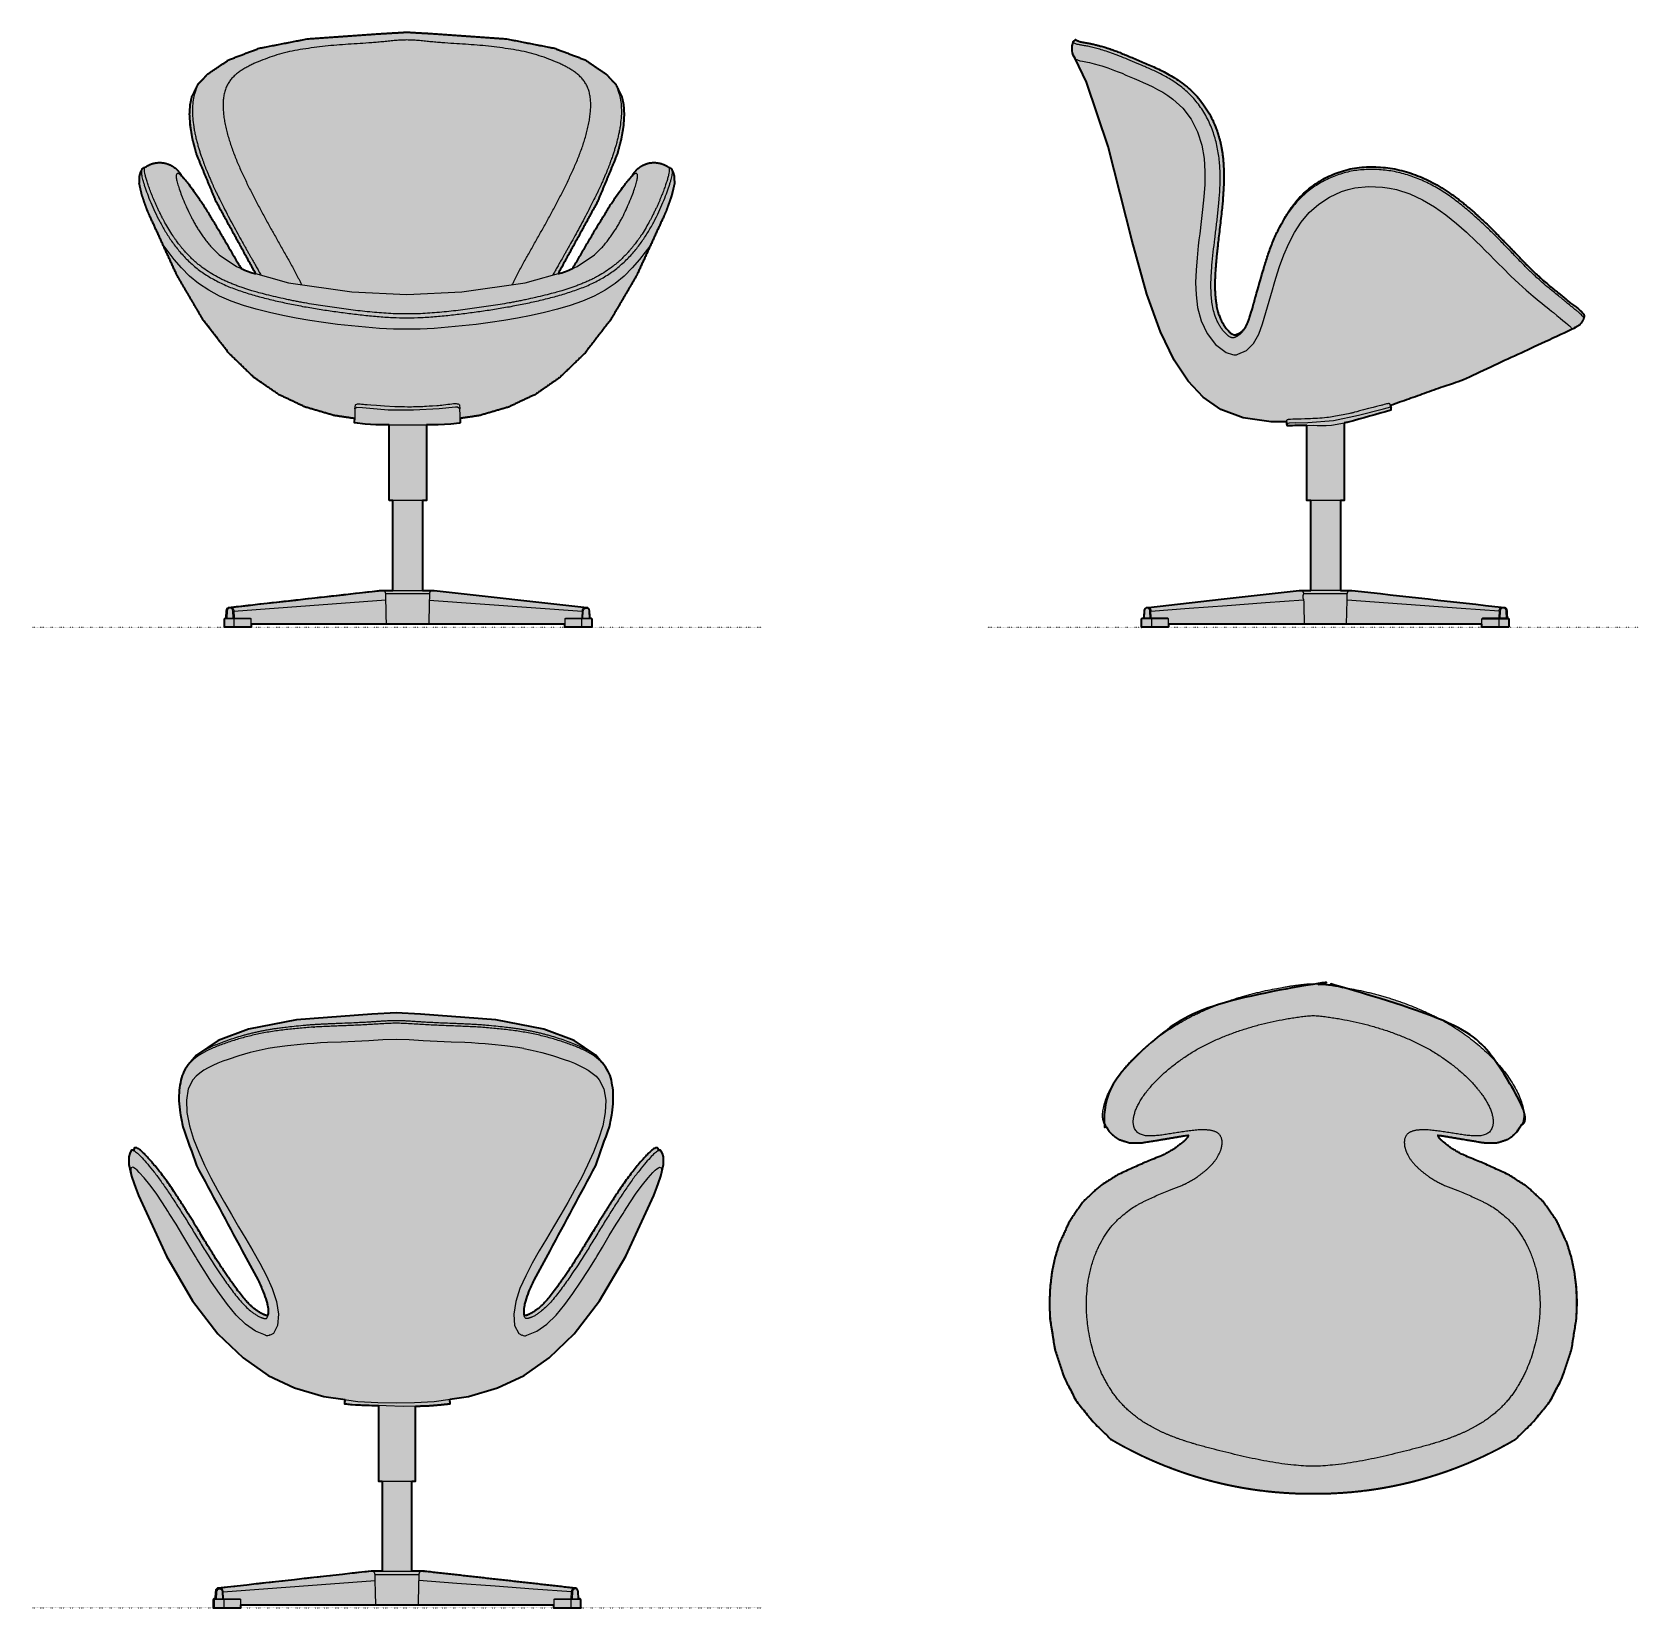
# Model space of a CAD drawing. Header units: millimetres. Extents: x 0 to 2157, y -1316 to 798.
import ezdxf

# ---------------------------------------------------------------- set-up
doc = ezdxf.new("R2010")
doc.units = ezdxf.units.MM
doc.linetypes.add('Dots', pattern=[1, 0, -1])
doc.layers.add('Blocks', color=7, linetype='Continuous')
doc.layers.add('Blocks$Fill', color=7, linetype='Continuous', true_color=0xffffff)
for name, color, linetype, lineweight, true_color in [('Blocks$Inner', 7, 'Continuous', 25, 0x007f00), ('Blocks$Outline', 7, 'Continuous', 35, 0xff3f3f), ('Groud', 7, 'Dots', 25, 0x243775)]:
    doc.layers.add(name, color=color, linetype=linetype, lineweight=lineweight, true_color=true_color)

# ---------------------------------------------------------------- blocks, each defined once
blk = doc.blocks.new('Swan Front')
at = {"layer": 'Blocks$Fill', "extrusion": (0, 0, -1)}
blk.add_hatch(color=256, dxfattribs=at).paths.add_polyline_path([(532.9, 4), (532.9, 0), (568.9, 0), (568.9, 11), (567.9, 12), (567.4, 12), (566.5, 12), (566, 21.4), (565.9, 21.6), (565.9, 21.7), (565.9, 21.8), (565.9, 22), (565.9, 22.1), (565.9, 22.2), (565.9, 22.4), (565.9, 22.5), (565.8, 22.6), (565.8, 22.8), (565.8, 22.9), (565.7, 23), (565.7, 23.1), (565.7, 23.3), (565.6, 23.4), (565.6, 23.5), (565.6, 23.6), (565.5, 23.7), (565.5, 23.9), (565.4, 24), (565.4, 24.1), (565.3, 24.2), (565.3, 24.3), (565.2, 24.4), (565.1, 24.5), (565.1, 24.6), (565, 24.7), (565, 24.8), (564.9, 24.9), (564.8, 25), (564.8, 25.1), (564.7, 25.2), (564.6, 25.2), (564.5, 25.3), (564.5, 25.4), (564.4, 25.5), (564.3, 25.5), (564.2, 25.6), (564.2, 25.7), (564.1, 25.7), (564, 25.8), (563.9, 25.8), (563.8, 25.9), (563.7, 25.9), (563.6, 26), (563.6, 26), (563.6, 26), (563.5, 26.1), (563.5, 26.1), (563.4, 26.1), (563.4, 26.1), (563.3, 26.1), (563.3, 26.1), (563.2, 26.2), (563.2, 26.2), (563.1, 26.2), (563.1, 26.2), (563, 26.2), (563, 26.2), (562.9, 26.2), (562.9, 26.2), (562.8, 26.2), (562.7, 26.3), (357.8, 49.2), (356.6, 49.2), (355.9, 49.2), (342.8, 49.2), (342.8, 169.8), (347.8, 169.8), (347.8, 271.2), (365.6, 271.3), (380.1, 272.5), (393.8, 274), (394.2, 274.1), (394.1, 275.5), (394, 279.8), (421.1, 283.8), (460.2, 295.2), (495.7, 311.9), (529.6, 335.4), (563.1, 367.8), (597.3, 412.1), (632.5, 472.1), (651.2, 512.9), (668.9, 551.4), (669, 551.6), (672.5, 559.6), (679.4, 579.2), (683.1, 594.9), (682.8, 605.2), (681.5, 610), (680.1, 612.9), (680, 612.9), (680, 613), (680, 613.1), (680, 613.1), (679.9, 613.2), (679.9, 613.2), (679.9, 613.3), (679.8, 613.3), (679.8, 613.4), (679.8, 613.4), (679.8, 613.5), (679.7, 613.5), (679.7, 613.6), (679.7, 613.6), (679.6, 613.6), (679.6, 613.7), (679.3, 614.9), (677, 616.5), (676.7, 616.6), (676.5, 616.7), (676.2, 616.7), (676.2, 616.7), (676.1, 616.7), (676.1, 616.7), (676, 616.7), (675.9, 616.8), (675.6, 616.9), (675.6, 616.9), (674.9, 617.4), (674.1, 617.9), (673.4, 618.4), (672.6, 618.8), (671.8, 619.3), (671, 619.7), (670.2, 620.1), (669.4, 620.5), (668.6, 620.8), (667.7, 621.2), (666.9, 621.5), (666, 621.8), (665.1, 622), (664.2, 622.3), (663.3, 622.5), (662.5, 622.7), (661.5, 622.9), (660.6, 623), (659.7, 623.1), (658.8, 623.2), (657.9, 623.3), (657, 623.3), (656.1, 623.4), (655.2, 623.4), (654.3, 623.3), (653.4, 623.3), (652.5, 623.2), (651.6, 623.1), (650.7, 623), (649.8, 622.8), (648.9, 622.6), (648.1, 622.5), (647.2, 622.2), (646.4, 622), (645.5, 621.7), (644.7, 621.4), (643.8, 621.1), (643, 620.8), (642.2, 620.4), (641.4, 620.1), (640.5, 619.7), (639.7, 619.2), (638.9, 618.8), (638.2, 618.3), (637.4, 617.8), (636.6, 617.3), (635.9, 616.7), (635.2, 616.2), (634.4, 615.6), (633.7, 615), (633.1, 614.4), (632.4, 613.8), (631.8, 613.1), (631.1, 612.4), (630.5, 611.8), (629.9, 611.1), (629.4, 610.3), (628.8, 609.6), (628.3, 608.9), (627.8, 608.1), (627.3, 607.4), (626.9, 606.6), (626.5, 605.9), (626.1, 605.1), (625.1, 604.1), (623.9, 602.8), (622.6, 601.4), (619.8, 598), (616.8, 594.3), (613.6, 590.1), (610.2, 585.6), (606.7, 580.7), (603.1, 575.4), (595.6, 564), (572.6, 525.9), (546.4, 481.4), (536.7, 477), (526.9, 474.2), (579.8, 570.7), (606.2, 634.6), (611.6, 654.9), (614.6, 672.9), (615.6, 688.3), (614.7, 701.3), (612.4, 712.1), (605.1, 726.9), (603.9, 729.2), (598.5, 734.4), (598.4, 734.6), (598.2, 734.7), (598.1, 734.8), (598, 735), (591.9, 741.8), (563.1, 761.3), (522.3, 776.8), (457.9, 789.4), (356.7, 796.6), (323.9, 798.5), (291.2, 796.6), (190, 789.4), (125.6, 776.8), (84.8, 761.3), (56, 741.8), (49.9, 735), (49.8, 734.8), (49.7, 734.7), (49.5, 734.6), (49.4, 734.4), (44, 729.2), (42.8, 726.9), (35.5, 712.1), (33.1, 701.3), (32.3, 688.3), (33.2, 672.9), (36.3, 654.9), (41.6, 634.6), (68.1, 570.7), (121, 474.2), (111.2, 477), (101.5, 481.4), (54.1, 561), (48.5, 569.9), (44.8, 575.4), (41.2, 580.7), (37.7, 585.6), (34.3, 590.1), (31.1, 594.3), (28.1, 598), (25.3, 601.4), (24, 602.8), (22.7, 604.1), (21.8, 605.1), (21.4, 605.9), (21, 606.6), (20.5, 607.4), (20.1, 608.1), (19.6, 608.9), (19, 609.6), (18.5, 610.3), (17.9, 611.1), (17.4, 611.8), (16.7, 612.4), (16.1, 613.1), (15.5, 613.8), (14.8, 614.4), (14.1, 615), (13.4, 615.6), (12.7, 616.2), (12, 616.7), (11.3, 617.3), (10.5, 617.8), (9.7, 618.3), (8.9, 618.8), (8.1, 619.2), (7.3, 619.7), (6.5, 620.1), (5.7, 620.4), (4.9, 620.8), (4, 621.1), (3.2, 621.4), (2.3, 621.7), (1.5, 622), (0.6, 622.2), (-0.2, 622.5), (-1.1, 622.6), (-1.9, 622.8), (-2.8, 623), (-3.7, 623.1), (-4.6, 623.2), (-5.5, 623.3), (-6.4, 623.3), (-7.3, 623.4), (-8.2, 623.4), (-9.1, 623.3), (-10, 623.3), (-10.9, 623.2), (-11.8, 623.1), (-12.8, 623), (-13.7, 622.9), (-14.6, 622.7), (-15.5, 622.5), (-16.4, 622.3), (-17.2, 622), (-18.1, 621.8), (-19, 621.5), (-19.9, 621.2), (-20.7, 620.8), (-21.5, 620.5), (-22.4, 620.1), (-23.2, 619.7), (-24, 619.3), (-24.7, 618.8), (-25.5, 618.4), (-26.3, 617.9), (-27, 617.4), (-27.7, 616.9), (-27.8, 616.9), (-28, 616.8), (-28.1, 616.7), (-28.3, 616.7), (-28.3, 616.7), (-28.3, 616.7), (-28.4, 616.7), (-28.5, 616.7), (-28.5, 616.7), (-28.8, 616.6), (-29.1, 616.5), (-31.4, 614.9), (-31.7, 613.7), (-31.7, 613.6), (-31.8, 613.6), (-31.8, 613.6), (-31.8, 613.5), (-31.9, 613.5), (-31.9, 613.4), (-31.9, 613.4), (-32, 613.3), (-32, 613.3), (-32, 613.2), (-32, 613.2), (-32.1, 613.1), (-32.1, 613.1), (-32.1, 613), (-32.2, 612.9), (-32.2, 612.9), (-33.6, 610), (-34.9, 605.2), (-35.2, 594.9), (-31.5, 579.2), (-24.6, 559.6), (-21.1, 551.6), (-21.1, 551.4), (-3.4, 512.9), (15.4, 472.1), (50.6, 412.1), (84.8, 367.8), (118.3, 335.4), (152.1, 311.9), (187.6, 295.2), (226.8, 283.8), (252.4, 280), (252.3, 277.4), (252.4, 274.5), (252.3, 274), (253.2, 273.8), (265, 272.5), (281.9, 271.2), (297.8, 271.2), (297.8, 169.8), (302.8, 169.8), (302.8, 49.2), (290.1, 49.2), (288.9, 49.2), (287.8, 49.2), (287.5, 49.2), (287.4, 49.2), (287.4, 49.2), (287.3, 49.2), (82.4, 26.3), (82.3, 26.2), (82.2, 26.2), (82.2, 26.2), (82.1, 26.2), (82.1, 26.2), (82, 26.2), (82, 26.2), (81.9, 26.2), (81.9, 26.1), (81.8, 26.1), (81.8, 26.1), (81.7, 26.1), (81.7, 26.1), (81.6, 26), (81.6, 26), (81.5, 26), (81.5, 26), (81.4, 26), (81.4, 25.9), (81.4, 25.9), (81.3, 25.9), (81.2, 25.8), (81.1, 25.7), (81, 25.7), (80.9, 25.6), (80.8, 25.5), (80.8, 25.5), (80.7, 25.4), (80.6, 25.3), (80.5, 25.2), (80.4, 25.1), (80.4, 25), (80.3, 24.9), (80.2, 24.8), (80.2, 24.7), (80.1, 24.6), (80, 24.5), (80, 24.5), (80, 24.5), (80, 24.4), (79.9, 24.4), (79.9, 24.4), (79.9, 24.3), (79.9, 24.3), (79.9, 24.2), (79.9, 24.2), (79.8, 24.1), (79.8, 24), (79.7, 23.8), (79.6, 23.4), (79.5, 22.9), (79.2, 21.4), (78.7, 12), (76.8, 12), (75.8, 11), (75.8, 0), (89.1, 0), (89.1, 0), (112, 0), (112, 4), (294.6, 4), (351.3, 4)], flags=0)
at = {"layer": 'Blocks$Inner'}
for p, q in [((-683.1, 594.9), (-682.8, 605.2)), ((-682.8, 605.2), (-681.5, 610)), ((-681.5, 610), (-679.8, 613.4)), ((33.6, 610), (31.9, 613.4)), ((34.9, 605.2), (33.6, 610)), ((35.2, 594.9), (34.9, 605.2)), ((-679.4, 579.2), (-683.1, 594.9)), ((31.5, 579.2), (35.2, 594.9)), ((-672.5, 559.6), (-679.4, 579.2)), ((24.6, 559.6), (31.5, 579.2)), ((-669, 551.6), (-672.5, 559.6)), ((-632.5, 472.1), (-668.9, 551.4)), ((-15.4, 472.1), (21.1, 551.4)), ((21.1, 551.6), (24.6, 559.6)), ((-597.3, 412.1), (-632.5, 472.1)), ((-50.6, 412.1), (-15.4, 472.1)), ((-563.1, 367.8), (-597.3, 412.1)), ((-84.8, 367.8), (-50.6, 412.1)), ((-529.6, 335.4), (-563.1, 367.8)), ((-118.3, 335.4), (-84.8, 367.8)), ((-495.7, 311.9), (-529.6, 335.4)), ((-152.1, 311.9), (-118.3, 335.4)), ((-460.2, 295.2), (-495.7, 311.9)), ((-187.6, 295.2), (-152.1, 311.9)), ((-421.1, 283.8), (-460.2, 295.2)), ((-394, 279.8), (-421.1, 283.8)), ((-393.7, 292.8), (-393, 298)), ((-253.4, 298.1), (-252.7, 293.1)), ((-252.4, 280), (-226.8, 283.8)), ((-226.8, 283.8), (-187.6, 295.2)), ((-347.8, 271.2), (-347.8, 169.8)), ((-342.8, 169.8), (-342.8, 49.2)), ((-302.8, 49.2), (-302.8, 169.8)), ((-82.4, 26.3), (-287.3, 49.2))]:
    blk.add_line(p, q, dxfattribs=at)
for points in [[(-49.9, 735), (-56, 741.8), (-84.8, 761.3), (-125.6, 776.8), (-190, 789.4), (-291.2, 796.6), (-323.9, 798.5), (-356.7, 796.6), (-457.9, 789.4), (-522.3, 776.8), (-563.1, 761.3), (-591.9, 741.8), (-598, 735)], [(-598.5, 734.4), (-603.9, 729.2), (-612.4, 712.1), (-614.7, 701.3), (-615.6, 688.3), (-614.6, 672.9), (-611.6, 654.9), (-606.2, 634.6), (-579.8, 570.7), (-526.9, 474.2)], [(-121, 474.2), (-68.1, 570.7), (-41.6, 634.6), (-36.3, 654.9), (-33.2, 672.9), (-32.3, 688.3), (-33.1, 701.3), (-35.5, 712.1), (-44, 729.2), (-49.4, 734.4)], [(-675.6, 616.9), (-675.6, 616.9), (-675.9, 616.8), (-676, 616.7), (-676.1, 616.7), (-676.1, 616.7), (-676.2, 616.7), (-676.2, 616.7), (-676.2, 616.7), (-676.3, 616.7), (-676.3, 616.7), (-676.3, 616.7), (-676.4, 616.7), (-676.5, 616.7), (-676.7, 616.6), (-677, 616.5), (-679.3, 614.9), (-679.6, 613.7)], [(31.7, 613.7), (31.4, 614.9), (29.1, 616.5), (28.8, 616.6), (28.6, 616.7), (28.5, 616.7), (28.5, 616.7), (28.4, 616.7), (28.4, 616.7), (28.4, 616.7), (28.3, 616.7), (28.3, 616.7), (28.3, 616.7), (28.2, 616.7), (28.1, 616.7), (28, 616.8), (27.8, 616.9), (27.7, 616.9)], [(3.4, 512.9), (-11.6, 493.5), (-21.3, 482), (-32.2, 471.1), (-44.4, 461.1), (-57.9, 452.1), (-72.5, 444.3), (-88.2, 437.5), (-104.7, 431.6), (-121.8, 426.5), (-139.4, 422), (-157.3, 418), (-175.4, 414.4), (-193.8, 411.3), (-212.2, 408.6), (-230.8, 406.3), (-249.5, 404.1), (-268.3, 402.3), (-287.2, 400.9), (-306.1, 400), (-323.9, 399.8), (-341.8, 400), (-360.7, 400.9), (-379.6, 402.3), (-398.4, 404.1), (-417.1, 406.3), (-435.7, 408.6), (-454.1, 411.3), (-472.4, 414.4), (-490.6, 418), (-508.5, 422), (-526.1, 426.5), (-543.2, 431.6), (-559.7, 437.5), (-575.3, 444.3), (-590, 452.1), (-603.5, 461.1), (-615.7, 471.1), (-626.6, 482), (-636.3, 493.5), (-651.2, 512.9)], [(-585.3, 508.9), (-575.9, 499.7), (-552.5, 484.1), (-536.7, 477), (-482.9, 461.8), (-397.8, 449.9), (-323.9, 446.4), (-250.1, 449.9), (-165, 461.8), (-111.2, 477), (-95.3, 484.1), (-72, 499.7), (-62.6, 508.9)], [(-391.2, 294.6), (-393.7, 292.8), (-393.7, 288.4), (-394, 280.4), (-394.1, 275.5), (-394.2, 274.1), (-393.8, 274), (-376.7, 272.1)], [(-255.8, 295), (-258.8, 295.2), (-280.6, 292.9), (-314.9, 291.1), (-349.2, 291.3), (-383.6, 294.3), (-391.2, 294.6)], [(-269.4, 272.1), (-253.2, 273.8), (-252.3, 274), (-252.4, 274.5), (-252.3, 277.4), (-252.6, 284.2), (-252.7, 293.1), (-255.8, 295)], [(-390.8, 273.6), (-382.8, 272.7), (-365.6, 271.3), (-281.9, 271.2), (-262.4, 272.7), (-254.8, 273.6)], [(-297.8, 271.2), (-297.8, 169.8), (-347.8, 169.8)], [(-355.9, 49.2), (-349.6, 49.2), (-342.6, 49.2), (-335, 49.2), (-327, 49.2), (-318.9, 49.2), (-310.9, 49.2), (-303.3, 49.2), (-296.3, 49.2), (-290.1, 49.2)], [(-287.8, 49.2), (-288.9, 49.2), (-290.1, 49.2)], [(-557, 12), (-557.1, 12.7), (-557.6, 21.4), (-558.1, 23.6), (-559.4, 25), (-561.1, 25.3), (-562.8, 25.2), (-564.6, 23.7), (-565.2, 21.4), (-565.7, 12.7), (-565.8, 12)], [(-556.2, 21.4), (-352.1, 36.5)], [(-293.8, 36.3), (-88.7, 21.4)], [(-87.3, 21.4), (-86.6, 23.8), (-84.7, 25.3), (-82.9, 25.3), (-81.1, 25.1), (-79.7, 23.7)], [(-568.9, 11), (-567.9, 12), (-567.4, 12), (-562.8, 12), (-556.2, 12), (-534.3, 12), (-532.9, 11)], [(-565.2, 21.5), (-566, 21.4), (-566.4, 12.7), (-566.5, 12)], [(-556.2, 21.4), (-555.7, 12.7), (-555.6, 12)], [(-555.6, 0), (-555.6, 11), (-555.9, 11.5), (-556.2, 12)], [(-532.9, 4), (-351.3, 4)], [(-112, 11), (-110.5, 12), (-88.5, 12), (-82, 12), (-77.3, 12), (-76.8, 12), (-75.8, 11)], [(-75.8, 0), (-75.8, 11), (-75.9, 11), (-76.4, 11), (-77.6, 11), (-79.4, 11), (-81.6, 11), (-84.2, 11), (-86.7, 11), (-89.1, 11), (-112, 11), (-112, 0), (-89.1, 0), (-89.1, 11), (-88.8, 11.5), (-88.5, 12)], [(-88.7, 21.4), (-89.2, 12.7), (-89.2, 12)], [(-75.8, 0), (-89.1, 0)], [(-87.8, 12), (-87.3, 21.4)], [(-78.7, 12), (-79.2, 21.4)]]:
    blk.add_lwpolyline(points, dxfattribs=at)
blk.add_lwpolyline([(-555.6, 11), (-558, 11), (-560.6, 11), (-563.1, 11), (-565.3, 11), (-567.2, 11), (-568.4, 11), (-568.9, 11), (-568.9, 11), (-568.9, 0), (-532.9, 0), (-532.9, 11)], close=True, dxfattribs=at)
at = {"layer": 'Blocks$Inner', "extrusion": (0, 0, -1)}
for centre, radius, start, end in [((605.4, 741.6), 10, 221.6017, 225.9478), ((42.4, 741.6), 10, 314.0522, 318.3983), ((655.8, 590), 33.4, 53.68, 153.1359), ((-7.9, 590), 33.4, 26.8641, 126.32), ((662.9, 554.2), 6.58, 335.3447, 336.5597)]:
    blk.add_arc(centre, radius, start, end, dxfattribs=at)
at = {"layer": 'Blocks$Inner'}
for centre, radius, start, end in [((15.1, 554.2), 6.58, 335.3447, 336.5597), ((-562, 36.3), 10, 270.0424, 270.2344)]:
    blk.add_arc(centre, radius, start, end, dxfattribs=at)
for points, knots in [([(-323.9, 788), (-326.3, 787.9), (-330, 787.8), (-335, 787.5), (-339, 787.2), (-343, 786.9), (-347, 786.4), (-351, 786), (-355, 785.6), (-359, 785.3), (-364.3, 784.8), (-373.6, 784), (-386.9, 783.2), (-402.6, 782.2), (-418.2, 781.1), (-433.6, 779.6), (-448.6, 777.8), (-463.5, 775.7), (-477.9, 773.2), (-491.8, 769.9), (-504.9, 765.9), (-517.5, 761.3), (-527.4, 757.2), (-534.9, 753.6), (-540.3, 750.7), (-545.4, 747.7), (-549.4, 745), (-552.5, 742.6), (-555.4, 740.1), (-558.8, 736.7), (-562.3, 732.2), (-565.3, 727.3), (-567.6, 721.7), (-569.4, 715.7), (-570.2, 710.3), (-570.6, 705.8), (-570.7, 702.3), (-570.8, 698.8), (-570.6, 695.2), (-570.3, 691.5), (-569.9, 686.6), (-569, 680.4), (-567.5, 672.7), (-565.7, 665.1), (-563.6, 657.4), (-561.2, 649.8), (-557.7, 639.6), (-552.9, 626.9), (-546.4, 612), (-539.5, 597.3), (-532.3, 582.7), (-524.9, 568.4), (-517.1, 554.1), (-509.4, 540), (-501.5, 525.8), (-493.5, 511.7), (-485.5, 497.6), (-478.9, 485.7), (-474.4, 477.4), (-471.9, 472.6), (-470.1, 469), (-468.3, 465.4), (-466.7, 462.2), (-465.7, 460.1), (-465.3, 459.3)], [0.9992672, 0.9992672, 0.9992672, 0.9992672, 1.0038535, 1.0065131, 1.0091727, 1.0118322, 1.0144918, 1.0171514, 1.019811, 1.0224705, 1.0251301, 1.0304492, 1.0410875, 1.0517258, 1.0623641, 1.0730024, 1.0836407, 1.094279, 1.1049173, 1.1155556, 1.1261939, 1.1368322, 1.1474705, 1.1527897, 1.1581088, 1.163428, 1.1687471, 1.1714067, 1.1740663, 1.1793854, 1.1847046, 1.1900237, 1.1953429, 1.200662, 1.2059812, 1.2086407, 1.2113003, 1.2139599, 1.2166195, 1.219279, 1.2219386, 1.2272578, 1.2325769, 1.2378961, 1.2432152, 1.2485344, 1.2538535, 1.2644918, 1.2751301, 1.2857684, 1.2964067, 1.307045, 1.3176833, 1.3283216, 1.3389599, 1.3495982, 1.3602365, 1.3708748, 1.3761939, 1.3788535, 1.3815131, 1.3841727, 1.3868322, 1.3885827, 1.3885827, 1.3885827, 1.3885827]), ([(-182.6, 459.3), (-182.2, 460.1), (-181.2, 462.2), (-179.6, 465.4), (-177.8, 469), (-176, 472.6), (-173.4, 477.4), (-168.9, 485.7), (-162.4, 497.6), (-154.4, 511.7), (-146.4, 525.8), (-138.5, 540), (-130.7, 554.1), (-123, 568.4), (-115.6, 582.7), (-108.4, 597.3), (-101.5, 612), (-95, 626.9), (-90.1, 639.6), (-86.6, 649.8), (-84.3, 657.4), (-82.2, 665.1), (-80.4, 672.7), (-78.9, 680.4), (-78, 686.6), (-77.5, 691.5), (-77.3, 695.2), (-77.1, 698.8), (-77.1, 702.3), (-77.3, 705.8), (-77.7, 710.3), (-78.5, 715.7), (-80.2, 721.7), (-82.6, 727.3), (-85.6, 732.2), (-89.1, 736.7), (-92.5, 740.1), (-95.4, 742.6), (-98.4, 745), (-102.5, 747.7), (-107.6, 750.7), (-113, 753.6), (-120.5, 757.2), (-130.4, 761.3), (-142.9, 765.9), (-156.1, 769.9), (-170, 773.2), (-184.4, 775.7), (-199.2, 777.8), (-214.3, 779.6), (-229.7, 781.1), (-245.3, 782.2), (-261, 783.2), (-274.3, 784), (-283.6, 784.8), (-288.9, 785.3), (-292.9, 785.6), (-296.9, 786), (-300.9, 786.4), (-304.9, 786.9), (-308.9, 787.2), (-312.9, 787.5), (-317.9, 787.8), (-321.6, 787.9), (-323.9, 788)], [0.6099516, 0.6099516, 0.6099516, 0.6099516, 0.6117021, 0.6143617, 0.6170213, 0.6196809, 0.6223404, 0.6276596, 0.6382979, 0.6489362, 0.6595745, 0.6702128, 0.6808511, 0.6914894, 0.7021277, 0.712766, 0.7234043, 0.7340426, 0.7446809, 0.75, 0.7553191, 0.7606383, 0.7659574, 0.7712766, 0.7765957, 0.7792553, 0.7819149, 0.7845745, 0.787234, 0.7898936, 0.7925532, 0.7978723, 0.8031915, 0.8085106, 0.8138298, 0.8191489, 0.8244681, 0.8271277, 0.8297872, 0.8351064, 0.8404255, 0.8457447, 0.8510638, 0.8617021, 0.8723404, 0.8829787, 0.893617, 0.9042553, 0.9148936, 0.9255319, 0.9361702, 0.9468085, 0.9574468, 0.9680851, 0.9734043, 0.9760638, 0.9787234, 0.981383, 0.9840426, 0.9867021, 0.9893617, 0.9920213, 0.9946809, 0.9992672, 0.9992672, 0.9992672, 0.9992672]), ([(-605.1, 726.9), (-607.4, 720.3), (-609.5, 714.5), (-611.4, 704.9), (-612.1, 694.3), (-611.6, 683.1), (-610.5, 673.5), (-609.1, 665.5), (-607.8, 659.4), (-606.6, 654.4), (-605.6, 650.4), (-604.7, 647.4), (-604, 644.7), (-602.9, 641.3), (-602, 638.1), (-600.8, 634.6), (-599.9, 631.9), (-599, 629.3), (-598.2, 627), (-597.5, 625.1), (-596.8, 623.3), (-595.9, 620.9), (-594.8, 617.9), (-593.4, 614.3), (-591.8, 610.3), (-589.9, 605.8), (-587.7, 600.7), (-585.5, 595.7), (-583.4, 591.1), (-581.7, 587.4), (-579.7, 583.3), (-576.8, 577.2), (-572.6, 568.6), (-566.8, 557.3), (-560.5, 545.4), (-554.2, 533.6), (-547.9, 522.3), (-543.1, 513.7), (-539.7, 507.5), (-537.3, 503.4), (-535.2, 499.6), (-532.5, 494.8), (-529.3, 489.2), (-526, 483.3), (-522.8, 477.6), (-520.8, 474), (-519.8, 472.2)], [0.2053571, 0.2053571, 0.2053571, 0.2053571, 0.2142857, 0.2232143, 0.2321429, 0.2410714, 0.25, 0.2544643, 0.2589286, 0.2633929, 0.265625, 0.2678571, 0.2700893, 0.2723214, 0.2767857, 0.2790179, 0.28125, 0.2834821, 0.2845982, 0.2857143, 0.2868304, 0.2879464, 0.2901786, 0.2924107, 0.2946429, 0.296875, 0.2991071, 0.3013393, 0.3024554, 0.3035714, 0.3046875, 0.3058036, 0.3080357, 0.3102679, 0.3125, 0.3147321, 0.3169643, 0.3191964, 0.3203125, 0.3214286, 0.3225446, 0.3236607, 0.3258929, 0.328125, 0.3303571, 0.3329461, 0.3329461, 0.3329461, 0.3329461]), ([(-42.8, 726.9), (-40.5, 720.3), (-38.4, 714.5), (-36.5, 704.9), (-35.8, 694.3), (-36.2, 683.1), (-37.4, 673.5), (-38.8, 665.5), (-40.1, 659.4), (-41.3, 654.4), (-42.3, 650.4), (-43.1, 647.4), (-43.9, 644.7), (-44.9, 641.3), (-45.9, 638.1), (-47, 634.6), (-48, 631.9), (-48.9, 629.3), (-49.7, 627), (-50.4, 625.1), (-51, 623.3), (-51.9, 620.9), (-53.1, 617.9), (-54.5, 614.3), (-56.1, 610.3), (-58, 605.8), (-60.2, 600.7), (-62.4, 595.7), (-64.5, 591.1), (-66.2, 587.4), (-68.1, 583.3), (-71.1, 577.2), (-75.3, 568.6), (-81.1, 557.3), (-87.3, 545.4), (-93.7, 533.6), (-99.9, 522.3), (-104.7, 513.7), (-108.2, 507.5), (-110.5, 503.4), (-112.7, 499.6), (-115.4, 494.8), (-118.5, 489.2), (-121.9, 483.3), (-125.1, 477.6), (-127.1, 474), (-128.1, 472.2)], [0.2053571, 0.2053571, 0.2053571, 0.2053571, 0.2142857, 0.2232143, 0.2321429, 0.2410714, 0.25, 0.2544643, 0.2589286, 0.2633929, 0.265625, 0.2678571, 0.2700893, 0.2723214, 0.2767857, 0.2790179, 0.28125, 0.2834821, 0.2845982, 0.2857143, 0.2868304, 0.2879464, 0.2901786, 0.2924107, 0.2946429, 0.296875, 0.2991071, 0.3013393, 0.3024554, 0.3035714, 0.3046875, 0.3058036, 0.3080357, 0.3102679, 0.3125, 0.3147321, 0.3169643, 0.3191964, 0.3203125, 0.3214286, 0.3225446, 0.3236607, 0.3258929, 0.328125, 0.3303571, 0.3329461, 0.3329461, 0.3329461, 0.3329461]), ([(-679.6, 613.7), (-679.9, 613.3), (-680.5, 612), (-680.4, 608), (-679.2, 602.2), (-677.5, 596.6), (-675.6, 590.4), (-672.5, 581.6), (-667.9, 569.8), (-662.3, 557.3), (-655.9, 544.3), (-648.5, 531.1), (-639.9, 517.8), (-630.1, 504.9), (-618.8, 492.6), (-605.9, 481.2), (-591.5, 471), (-575.6, 462.3), (-558.6, 454.9), (-540.6, 448.7), (-522, 443.3), (-503, 438.5), (-483.6, 434.2), (-464, 430.4), (-444.2, 427), (-424.3, 424), (-404.3, 421.3), (-384.1, 418.8), (-363.7, 416.8), (-343.7, 415.4), (-330.4, 415.1), (-323.9, 415.1)], [0, 0, 0, 0, 0.0074939, 0.0196891, 0.0318842, 0.0379817, 0.0440793, 0.0562744, 0.0684695, 0.0806647, 0.0928598, 0.1050549, 0.11725, 0.1294452, 0.1416403, 0.1538354, 0.1660305, 0.1782256, 0.1904208, 0.2026159, 0.214811, 0.2270061, 0.2392012, 0.2513964, 0.2635915, 0.2757866, 0.2879817, 0.3001769, 0.312372, 0.3245671, 0.336095, 0.336095, 0.336095, 0.336095]), ([(-323.9, 420.2), (-332.1, 420.2), (-348.8, 420.7), (-373.9, 422.8), (-399.2, 425.7), (-420.1, 428.5), (-436.7, 431), (-449, 433), (-459.3, 434.7), (-467.5, 436.2), (-473.6, 437.4), (-480, 438.7), (-488.8, 440.5), (-499.9, 443), (-512.5, 446.1), (-523.1, 448.9), (-530.6, 451.1), (-536.3, 452.8), (-540.4, 454.1), (-543.8, 455.2), (-546.6, 456.2), (-549.4, 457.2), (-553.1, 458.5), (-557.7, 460.3), (-563, 462.5), (-568.3, 464.8), (-573.5, 467.3), (-580.2, 470.8), (-588.3, 475.5), (-596, 480.7), (-601.8, 485.1), (-606, 488.5), (-610, 492.1), (-614, 495.8), (-617.1, 499), (-619.4, 501.5), (-621.2, 503.4), (-622.8, 505.2), (-624.6, 507.3), (-626.7, 509.8), (-629, 512.6), (-631.3, 515.6), (-633.2, 518.2), (-635.6, 521.5), (-639.1, 526.6), (-643.7, 534), (-648, 541.4), (-650.9, 546.8), (-652.7, 550.2), (-654.2, 553.2), (-656, 556.8), (-657.8, 560.6), (-659.4, 564), (-660.7, 566.7), (-661.6, 568.8), (-662.5, 570.8), (-663.6, 573.4), (-664.8, 576.4), (-666.2, 579.9), (-667.6, 583.4), (-668.9, 586.8), (-670.5, 591.3), (-672.3, 596.5), (-674.1, 602.2), (-675.4, 607), (-676.1, 611.1), (-676.3, 614.3), (-676.1, 616), (-675.7, 616.7), (-675.6, 616.9)], [0.2976355, 0.2976355, 0.2976355, 0.2976355, 0.3061729, 0.3151014, 0.32403, 0.3329586, 0.3374229, 0.3418871, 0.3463514, 0.3485836, 0.3508157, 0.3530479, 0.35528, 0.3597443, 0.3642086, 0.3686729, 0.3731371, 0.3776014, 0.3820657, 0.3842979, 0.38653, 0.3887621, 0.3909943, 0.3954586, 0.3999229, 0.4043871, 0.4088514, 0.4133157, 0.4222443, 0.4311729, 0.4356371, 0.4401014, 0.4445657, 0.44903, 0.4534943, 0.4557264, 0.4579586, 0.4601907, 0.4624229, 0.4668871, 0.4713514, 0.4735836, 0.4758157, 0.4780479, 0.48028, 0.4847443, 0.4892086, 0.4914407, 0.4936729, 0.495905, 0.4981371, 0.5026014, 0.5070657, 0.5092979, 0.51153, 0.5137621, 0.5159943, 0.5204586, 0.5249229, 0.5293871, 0.5338514, 0.5383157, 0.5472443, 0.5561729, 0.5651014, 0.57403, 0.5829586, 0.5918871, 0.595271, 0.595271, 0.595271, 0.595271]), ([(-546.4, 481.4), (-547.2, 482.7), (-550.8, 488.5), (-555.6, 496.6), (-560.8, 505.7), (-566.1, 514.8), (-572.6, 526), (-580.4, 539), (-586.8, 549.6), (-591.2, 556.9), (-593.8, 561), (-595.6, 564), (-597.5, 567), (-600, 570.8), (-604.3, 577.4), (-610.3, 585.8), (-615.8, 593.1), (-619.8, 598.1), (-622.6, 601.4), (-625.2, 604.2), (-627.4, 606.5), (-629.3, 607.8), (-630.8, 608.7), (-632, 608.8), (-633.2, 608.3), (-633.7, 606.8), (-633.6, 604.2), (-633.3, 601.7), (-632.7, 598.8), (-631.5, 594.4), (-629.6, 588.2), (-627, 581), (-625.2, 576.3), (-624.6, 574.8)], [-0.4605823, -0.4605823, -0.4605823, -0.4605823, -0.4574468, -0.4468085, -0.4414894, -0.4361702, -0.4255319, -0.4148936, -0.4042553, -0.3989362, -0.3962766, -0.393617, -0.3909574, -0.3882979, -0.3829787, -0.3723404, -0.3617021, -0.356383, -0.3510638, -0.3457447, -0.3404255, -0.3351064, -0.3297872, -0.3244681, -0.3191489, -0.3085106, -0.3031915, -0.2978723, -0.2925532, -0.287234, -0.2765957, -0.2659574, -0.2606383, -0.2606383, -0.2606383, -0.2606383]), ([(27.7, 616.9), (27.8, 616.7), (28.2, 616), (28.4, 614.3), (28.3, 611.1), (27.5, 607), (26.2, 602.2), (24.4, 596.5), (22.6, 591.3), (21, 586.8), (19.7, 583.4), (18.3, 579.9), (16.9, 576.4), (15.7, 573.4), (14.6, 570.8), (13.7, 568.8), (12.8, 566.7), (11.6, 564), (10, 560.6), (8.1, 556.8), (6.3, 553.2), (4.8, 550.2), (3, 546.8), (0.1, 541.4), (-4.1, 534), (-8.8, 526.6), (-12.3, 521.5), (-14.7, 518.2), (-16.6, 515.6), (-18.9, 512.6), (-21.2, 509.8), (-23.3, 507.3), (-25.1, 505.2), (-26.7, 503.4), (-28.4, 501.5), (-30.8, 499), (-33.9, 495.8), (-37.8, 492.1), (-41.9, 488.5), (-46.1, 485.1), (-51.9, 480.7), (-59.5, 475.5), (-67.7, 470.8), (-74.4, 467.3), (-79.6, 464.8), (-84.9, 462.5), (-90.2, 460.3), (-94.7, 458.5), (-98.4, 457.2), (-101.3, 456.2), (-104.1, 455.2), (-107.4, 454.1), (-111.6, 452.8), (-117.3, 451.1), (-124.8, 448.9), (-135.4, 446.1), (-147.9, 443), (-159.1, 440.5), (-167.9, 438.7), (-174.2, 437.4), (-180.4, 436.2), (-188.6, 434.7), (-198.9, 433), (-211.2, 431), (-227.8, 428.5), (-248.7, 425.7), (-273.9, 422.8), (-299.1, 420.7), (-315.8, 420.2), (-323.9, 420.2)], [0, 0, 0, 0, 0.0033838, 0.0123124, 0.021241, 0.0301695, 0.0390981, 0.0480267, 0.0569553, 0.0614195, 0.0658838, 0.0703481, 0.0748124, 0.0792767, 0.0815088, 0.083741, 0.0859731, 0.0882053, 0.0926695, 0.0971338, 0.099366, 0.1015981, 0.1038303, 0.1060624, 0.1105267, 0.114991, 0.1172231, 0.1194553, 0.1216874, 0.1239195, 0.1283838, 0.1328481, 0.1350803, 0.1373124, 0.1395445, 0.1417767, 0.146241, 0.1507053, 0.1551695, 0.1596338, 0.1640981, 0.1730267, 0.1819553, 0.1864195, 0.1908838, 0.1953481, 0.1998124, 0.2042767, 0.2065088, 0.208741, 0.2109731, 0.2132053, 0.2176695, 0.2221338, 0.2265981, 0.2310624, 0.2355267, 0.239991, 0.2422231, 0.2444553, 0.2466874, 0.2489195, 0.2533838, 0.2578481, 0.2623124, 0.271241, 0.2801695, 0.2890981, 0.2976355, 0.2976355, 0.2976355, 0.2976355]), ([(-323.9, 415.1), (-317.5, 415.1), (-304.2, 415.4), (-284.1, 416.8), (-263.8, 418.8), (-243.6, 421.3), (-223.6, 424), (-203.7, 427), (-183.9, 430.4), (-164.3, 434.2), (-144.9, 438.5), (-125.8, 443.3), (-107.2, 448.7), (-89.3, 454.9), (-72.2, 462.3), (-56.4, 471), (-42, 481.2), (-29.1, 492.6), (-17.8, 504.9), (-7.9, 517.8), (0.6, 531.1), (8, 544.3), (14.4, 557.3), (20, 569.8), (24.6, 581.6), (27.7, 590.4), (29.6, 596.6), (31.3, 602.2), (32.5, 608), (32.6, 612), (32, 613.3), (31.7, 613.7)], [0.336095, 0.336095, 0.336095, 0.336095, 0.3476228, 0.3598179, 0.3720131, 0.3842082, 0.3964033, 0.4085984, 0.4207936, 0.4329887, 0.4451838, 0.4573789, 0.469574, 0.4817692, 0.4939643, 0.5061594, 0.5183545, 0.5305496, 0.5427448, 0.5549399, 0.567135, 0.5793301, 0.5915253, 0.6037204, 0.6159155, 0.6281106, 0.6342082, 0.6403057, 0.6525009, 0.664696, 0.6721899, 0.6721899, 0.6721899, 0.6721899]), ([(-23.3, 574.8), (-22.7, 576.3), (-20.9, 581), (-18.3, 588.2), (-16.4, 594.4), (-15.2, 598.8), (-14.6, 601.7), (-14.3, 604.2), (-14.2, 606.8), (-14.7, 608.3), (-15.9, 608.8), (-17, 608.7), (-18.6, 607.8), (-20.4, 606.5), (-22.7, 604.2), (-25.2, 601.4), (-28, 598.1), (-32.1, 593.1), (-37.6, 585.8), (-43.6, 577.4), (-47.9, 570.8), (-50.4, 567), (-52.2, 564), (-54.1, 561), (-56.6, 556.9), (-61.1, 549.6), (-67.5, 539), (-75.3, 526), (-81.8, 514.8), (-87.1, 505.7), (-92.3, 496.6), (-97.1, 488.5), (-100.6, 482.7), (-101.5, 481.4)], [11.8670213, 11.8670213, 11.8670213, 11.8670213, 11.8723404, 11.8829787, 11.893617, 11.8989362, 11.9042553, 11.9095745, 11.9148936, 11.9255319, 11.9308511, 11.9361702, 11.9414894, 11.9468085, 11.9521277, 11.9574468, 11.962766, 11.9680851, 11.9787234, 11.9893617, 11.9946809, 11.9973404, 12, 12.0026596, 12.0053191, 12.0106383, 12.0212766, 12.0319149, 12.0425532, 12.0478723, 12.0531915, 12.0638298, 12.0669653, 12.0669653, 12.0669653, 12.0669653]), ([(-624.6, 574.8), (-621.2, 566.7), (-618.3, 560.1), (-614.1, 551.6), (-610.5, 544.7), (-607.5, 539.5), (-604.9, 535.1), (-602.8, 531.7), (-601.1, 529.1), (-599.3, 526.5), (-597.5, 523.9), (-595.6, 521.4), (-593.7, 518.8), (-591.7, 516.3), (-589.7, 513.8), (-587.5, 511.3), (-586.1, 509.7), (-585.3, 508.9)], [-0.2606383, -0.2606383, -0.2606383, -0.2606383, -0.25, -0.2393617, -0.23404255, -0.2287234, -0.22340426, -0.22074468, -0.21808511, -0.21542553, -0.21276596, -0.21010638, -0.20744681, -0.20478723, -0.20212766, -0.19946809, -0.19680851, -0.19680851, -0.19680851, -0.19680851]), ([(-62.6, 508.9), (-61.8, 509.7), (-60.4, 511.3), (-58.2, 513.8), (-56.2, 516.3), (-54.2, 518.8), (-52.2, 521.4), (-50.4, 523.9), (-48.6, 526.5), (-46.8, 529.1), (-45.1, 531.7), (-42.9, 535.1), (-40.3, 539.5), (-37.4, 544.7), (-33.7, 551.6), (-29.6, 560.1), (-26.7, 566.7), (-23.3, 574.8)], [11.80319149, 11.80319149, 11.80319149, 11.80319149, 11.80585106, 11.80851064, 11.81117021, 11.81382979, 11.81648936, 11.81914894, 11.82180851, 11.82446809, 11.82712766, 11.82978723, 11.83510638, 11.84042553, 11.84574468, 11.85638298, 11.86702128, 11.86702128, 11.86702128, 11.86702128]), ([(-393, 298), (-392.9, 298.3), (-392.5, 298.9), (-390.2, 299.5), (-386.8, 299.5), (-384.2, 299.2), (-382.9, 299)], [0, 0, 0, 0, 3.759836, 7.681938, 11.628634, 15.630022, 15.630022, 15.630022, 15.630022]), ([(-340, 295.9), (-339.7, 295.9), (-336.4, 295.8), (-333.1, 295.8), (-317.7, 295.8)], [16.263038, 16.263038, 16.263038, 16.263038, 17.287348, 26.098928, 26.098928, 26.098928, 26.098928]), ([(-317.7, 295.8), (-314, 295.8), (-307.2, 296), (-300.4, 296.3), (-283.7, 297.4)], [26.098928, 26.098928, 26.098928, 26.098928, 37.19891, 46.61872, 46.61872, 46.61872, 46.61872]), ([(-283.7, 297.4), (-280.7, 297.6), (-273.9, 298.3), (-265.8, 299.5), (-259.5, 300), (-256.2, 299.8), (-253.9, 299.1), (-253.4, 298.4), (-253.4, 297.9), (-253.4, 297.9)], [46.61872, 46.61872, 46.61872, 46.61872, 55.780876, 66.994906, 70.980628, 74.92639, 78.874384, 82.847754, 83.34397, 83.34397, 83.34397, 83.34397]), ([(-352.3, 44.4), (-352.4, 44.5), (-352.4, 44.8), (-352.4, 45.3), (-352.5, 45.8), (-352.6, 46.2), (-352.8, 46.7), (-353, 47.1), (-353.2, 47.4), (-353.4, 47.8), (-353.7, 48.1), (-354, 48.4), (-354.3, 48.6), (-354.6, 48.8), (-354.9, 49), (-355.2, 49.1), (-355.5, 49.2), (-355.7, 49.2), (-355.8, 49.2), (-355.9, 49.2)], [265.556164, 265.556164, 265.556164, 265.556164, 265.618664, 265.681164, 265.743664, 265.806164, 265.868664, 265.931164, 265.993664, 266.056164, 266.118664, 266.181164, 266.243664, 266.306164, 266.368664, 266.431164, 266.493664, 266.524914, 266.556164, 266.556164, 266.556164, 266.556164]), ([(-352.1, 36.5), (-352.2, 36.9), (-352.2, 37.6), (-352.2, 38.5), (-352.2, 39.1), (-352.3, 39.8), (-352.3, 40.5), (-352.3, 41.1), (-352.4, 41.8), (-352.4, 42.4), (-352.4, 43.1), (-352.4, 43.6), (-352.4, 44), (-352.3, 44.3), (-352.3, 44.4)], [264.556164, 264.556164, 264.556164, 264.556164, 264.722831, 264.806164, 264.889498, 264.972831, 265.056164, 265.139498, 265.222831, 265.306164, 265.389498, 265.472831, 265.514498, 265.556164, 265.556164, 265.556164, 265.556164]), ([(-322.9, 44.4), (-324.3, 44.4), (-327, 44.4), (-331, 44.4), (-335, 44.4), (-338.9, 44.4), (-342.6, 44.4), (-346.1, 44.4), (-349.4, 44.4), (-351.4, 44.4), (-352.3, 44.4)], [0, 0, 0, 0, 0.125, 0.25, 0.375, 0.5, 0.625, 0.75, 0.875, 0.9999749, 0.9999749, 0.9999749, 0.9999749]), ([(-293.6, 44.4), (-297.8, 44.4), (-307.2, 44.4), (-318, 44.4), (-322.9, 44.4)], [-1, -1, -1, -1, -0.444444, 0, 0, 0, 0]), ([(-290.1, 49.2), (-290.3, 49.2), (-290.8, 49.1), (-291.6, 48.8), (-292.2, 48.2), (-292.8, 47.4), (-293.1, 46.6), (-293.4, 46), (-293.5, 45.5), (-293.6, 44.9), (-293.6, 44.6), (-293.6, 44.4)], [13.344391, 13.344391, 13.344391, 13.344391, 13.487248, 13.630105, 13.772962, 13.915819, 14.058677, 14.130105, 14.201534, 14.272962, 14.344391, 14.344391, 14.344391, 14.344391]), ([(-566, 21.4), (-565.9, 22.2), (-565.7, 23.6), (-565, 24.9), (-564.4, 25.5), (-564.1, 25.7), (-563.7, 26), (-563.4, 26.1), (-563.2, 26.2), (-563, 26.2), (-562.8, 26.3), (-562.6, 26.3), (-562.4, 26.3), (-562.2, 26.3), (-562.1, 26.3), (-562, 26.3), (-562, 26.3)], [0, 0, 0, 0, 0.125, 0.25, 0.28125, 0.3125, 0.34375, 0.375, 0.390625, 0.40625, 0.421875, 0.4375, 0.453125, 0.46875, 0.484375, 0.4925753, 0.4925753, 0.4925753, 0.4925753]), ([(-561.9, 26.3), (-561.8, 26.3), (-561.6, 26.3), (-561.3, 26.3), (-561.1, 26.3), (-560.8, 26.3), (-560.4, 26.3), (-560.2, 26.3), (-560, 26.3), (-559.8, 26.3), (-559.6, 26.3), (-559.4, 26.3), (-559.2, 26.2), (-558.7, 26.1), (-558.1, 25.8), (-557.3, 25), (-556.5, 23.6), (-556.2, 22.1), (-556.2, 21.4)], [0.526089, 0.526089, 0.526089, 0.526089, 0.5562839, 0.5719089, 0.5875339, 0.6187839, 0.6500339, 0.6656589, 0.6812839, 0.6969089, 0.7125339, 0.7281589, 0.7437839, 0.7750339, 0.8375339, 0.9000339, 1.0250339, 1.1500339, 1.1500339, 1.1500339, 1.1500339]), ([(-86.9, 25.6), (-87, 25.5), (-87.3, 25.2), (-87.7, 24.7), (-88, 24.2), (-88.2, 23.8)], [0.625, 0.625, 0.625, 0.625, 0.65625, 0.6875, 0.75, 0.75, 0.75, 0.75]), ([(-85.2, 26.3), (-85.2, 26.3), (-85.3, 26.3), (-85.5, 26.2), (-85.7, 26.2), (-85.9, 26.2), (-86.2, 26.1), (-86.5, 25.9), (-86.8, 25.7), (-86.9, 25.6)], [0.4960938, 0.4960938, 0.4960938, 0.4960938, 0.5078125, 0.515625, 0.53125, 0.546875, 0.5625, 0.59375, 0.625, 0.625, 0.625, 0.625]), ([(-79.2, 21.4), (-79.7, 23.9), (-80, 24.6), (-80.6, 25.3), (-81.1, 25.8), (-81.6, 26.1), (-82, 26.2), (-82.2, 26.2), (-82.4, 26.3), (-82.6, 26.3), (-82.8, 26.3), (-83, 26.3), (-83.3, 26.3), (-83.6, 26.3), (-84, 26.3), (-84.3, 26.3), (-84.6, 26.3), (-84.8, 26.3), (-85, 26.3), (-85.1, 26.3), (-85.2, 26.3)], [0, 0, 0, 0, 0.0625, 0.125, 0.1875, 0.21875, 0.25, 0.265625, 0.28125, 0.2890625, 0.3046875, 0.328125, 0.34375, 0.375, 0.40625, 0.4375, 0.453125, 0.46875, 0.484375, 0.4960938, 0.4960938, 0.4960938, 0.4960938])]:
    blk.add_open_spline(points, degree=3, knots=knots, dxfattribs=at)
for points, degree in [([(-382.9, 299), (-382.7, 299), (-382.5, 299), (-340, 295.9)], 3), ([(-357.8, 49.2), (-562.8, 26.3)], 1), ([(-356.6, 49.2), (-357.8, 49.2)], 1), ([(-355.9, 49.2), (-356.6, 49.2)], 1), ([(-293.6, 44.4), (-293.6, 43), (-293.7, 40.3), (-293.8, 37.6), (-293.8, 36.3)], 3), ([(-287.3, 49.2), (-287.4, 49.2), (-287.6, 49.2), (-287.8, 49.2)], 3), ([(-351.3, 4), (-351.5, 9.4), (-351.7, 20.3), (-352, 31.1), (-352.1, 36.5)], 3), ([(-293.8, 36.4), (-294, 25.6), (-294.3, 14.8), (-294.6, 4)], 3), ([(-88.2, 23.8), (-88.5, 23.1), (-88.7, 22.3), (-88.7, 21.4)], 3), ([(-112, 4), (-351.3, 4)], 1), ([(-294.6, 4), (-112, 4)], 1)]:
    blk.add_open_spline(points, degree=degree, dxfattribs=at)
for points, weights in [([(-556.2, 21.5), (-556.9, 21.4), (-557.6, 21.4)], [0.984162346897, 0.982458724517, 0.980777323655]), ([(-87.3, 21.4), (-88, 21.4), (-88.7, 21.5)], [0.983256402042, 0.981559713288, 0.979885219491])]:
    blk.add_rational_spline(points, weights, degree=2, dxfattribs=at)
at = {"layer": 'Blocks$Outline'}
for points in [[(-380.1, 272.5), (-393.8, 274), (-394.2, 274.1), (-394.1, 275.5), (-394, 279.8)], [(-347.8, 271.2), (-365.6, 271.3), (-380.1, 272.5)], [(-347.8, 169.8), (-347.8, 271.2)], [(-297.8, 271.2), (-297.8, 169.8), (-302.8, 169.8)], [(-265, 272.5), (-281.9, 271.2), (-297.8, 271.2)], [(-252.4, 280), (-252.3, 277.4), (-252.4, 274.5), (-252.3, 274), (-253.2, 273.8), (-265, 272.5)], [(-342.8, 169.8), (-347.8, 169.8)], [(-342.8, 49.2), (-342.8, 169.8)], [(-302.8, 169.8), (-302.8, 49.2)], [(-355.9, 49.2), (-349.6, 49.2), (-342.8, 49.2)], [(-302.8, 49.2), (-296.3, 49.2), (-290.1, 49.2)], [(-287.3, 49.2), (-82.4, 26.3)], [(-568.9, 11), (-567.9, 12), (-567.4, 12), (-566.5, 12)], [(-532.9, 4), (-532.9, 0), (-568.9, 0), (-568.9, 11)], [(-566.5, 12), (-566.4, 12.7), (-566, 21.4)], [(-351.3, 4), (-532.9, 4)], [(-89.1, 0), (-89.1, 0), (-112, 0), (-112, 4)], [(-75.8, 0), (-89.1, 0)], [(-78.7, 12), (-77.3, 12), (-76.8, 12), (-75.8, 11)], [(-75.8, 11), (-75.8, 0)]]:
    blk.add_lwpolyline(points, dxfattribs=at)
for points, weights, degree, knots in [([(-526.9, 474.2), (-553.3, 522.4), (-579.8, 570.7), (-593, 602.6), (-606.2, 634.6), (-608.9, 644.8), (-611.6, 654.9), (-613.1, 663.9), (-614.6, 672.9), (-615.1, 680.6), (-615.6, 688.3), (-615.2, 694.8), (-614.7, 701.3), (-613.6, 706.7), (-612.4, 712.1), (-608.7, 719.5), (-604.5, 728), (-603.9, 729.2), (-601.2, 731.8), (-598.5, 734.4), (-598.2, 734.7), (-598, 735), (-594.9, 738.4), (-591.9, 741.8), (-577.5, 751.5), (-563.1, 761.3), (-542.7, 769.1), (-522.3, 776.8), (-490.1, 783.1), (-457.9, 789.4), (-407.3, 793), (-356.7, 796.6), (-340.3, 797.5), (-323.9, 798.5), (-307.6, 797.5), (-291.2, 796.6), (-240.6, 793), (-190, 789.4), (-157.8, 783.1), (-125.6, 776.8), (-105.2, 769.1), (-84.8, 761.3), (-70.4, 751.5), (-56, 741.8), (-52.9, 738.4), (-49.9, 735), (-49.7, 734.7), (-49.4, 734.4), (-46.7, 731.8), (-44, 729.2), (-43.4, 728), (-39.2, 719.5), (-35.5, 712.1), (-34.3, 706.7), (-33.1, 701.3), (-32.7, 694.8), (-32.3, 688.3), (-32.8, 680.6), (-33.2, 672.9), (-34.7, 663.9), (-36.3, 654.9), (-39, 644.8), (-41.6, 634.6), (-54.9, 602.6), (-68.1, 570.7), (-94.5, 522.4), (-121, 474.2)], [1, 1, 1, 1, 1, 1, 1, 1, 1, 1, 1, 1, 1, 1, 1, 1, 1, 1, 1, 1, 0.999280867439, 1, 1, 1, 1, 1, 1, 1, 1, 1, 1, 1, 1, 1, 1, 1, 1, 1, 1, 1, 1, 1, 1, 1, 1, 1, 0.999280867439, 1, 1, 1, 1, 1, 1, 1, 1, 1, 1, 1, 1, 1, 1, 1, 1, 1, 1, 1, 1], 2, [-1145.584752, -1145.584752, -1145.584752, -1035.57659, -1035.57659, -966.399103, -966.399103, -945.334802, -945.334802, -927.160454, -927.160454, -911.680657, -911.680657, -898.708786, -898.708786, -887.600973, -887.600973, -871.13527, -868.485658, -868.485658, -861.004195, -861.004195, -860.24566, -860.24566, -851.143182, -851.143182, -816.317198, -816.317198, -772.682597, -772.682597, -707.079242, -707.079242, -605.58312, -605.58312, -572.792376, -572.792376, -540.001632, -540.001632, -438.50551, -438.50551, -372.902155, -372.902155, -329.267554, -329.267554, -294.44157, -294.44157, -285.339092, -285.339092, -284.580557, -284.580557, -277.099095, -277.099095, -274.449482, -257.983779, -257.983779, -246.875966, -246.875966, -233.904095, -233.904095, -218.424298, -218.424298, -200.24995, -200.24995, -179.185649, -179.185649, -110.008162, -110.008162, 0, 0, 0]), ([(-394, 279.8), (-407.5, 281.8), (-421.1, 283.8), (-440.7, 289.5), (-460.2, 295.2), (-478, 303.6), (-495.7, 311.9), (-512.7, 323.6), (-529.6, 335.4), (-546.4, 351.6), (-563.1, 367.8), (-580.2, 389.9), (-597.3, 412.1), (-614.9, 442.1), (-632.5, 472.1), (-641.9, 492.5), (-660.1, 532.2), (-668.9, 551.4), (-669, 551.5), (-669, 551.6), (-670.7, 555.6), (-672.5, 559.6), (-676, 569.4), (-679.4, 579.2), (-681.3, 587), (-683.1, 594.9), (-682.9, 600.1), (-682.8, 605.2), (-682.1, 607.6), (-681.5, 610), (-680.8, 611.4), (-680.1, 612.9)], [1, 1, 1, 1, 1, 1, 1, 1, 1, 1, 1, 1, 1, 1, 1, 1, 1, 1, 0.999943793022, 1, 1, 1, 1, 1, 1, 1, 1, 1, 1, 1, 1, 1], 2, [0, 0, 0, 27.390793, 27.390793, 68.201105, 68.201105, 107.441149, 107.441149, 148.591351, 148.591351, 195.238648, 195.238648, 251.198283, 251.198283, 320.781542, 320.781542, 365.682544, 408.081077, 408.081077, 408.22071, 408.22071, 417.005615, 417.005615, 437.738859, 437.738859, 453.891738, 453.891738, 464.238946, 464.238946, 469.178002, 469.178002, 472.389985, 472.389985, 472.389985]), ([(-675.6, 616.9), (-667.6, 622.8), (-657.8, 624.8), (-648.1, 622.5), (-638.4, 620.1), (-630.6, 614), (-626.1, 605.1)], [1, 0.93820570543, 0.93820570543, 1, 0.93820570543, 0.93820570543, 1], 3, [0.595271, 0.595271, 0.595271, 0.595271, 29.557979, 29.557979, 29.557979, 58.520687, 58.520687, 58.520687, 58.520687]), ([(32.2, 612.9), (32.9, 611.4), (33.6, 610), (34.2, 607.6), (34.9, 605.2), (35.1, 600.1), (35.2, 594.9), (33.4, 587), (31.5, 579.2), (28.1, 569.4), (24.6, 559.6), (22.9, 555.6), (21.1, 551.6), (21.1, 551.5), (21.1, 551.4), (12.2, 532.2), (-6, 492.5), (-15.4, 472.1), (-33, 442.1), (-50.6, 412.1), (-67.7, 389.9), (-84.8, 367.8), (-101.5, 351.6), (-118.3, 335.4), (-135.2, 323.6), (-152.1, 311.9), (-169.9, 303.6), (-187.6, 295.2), (-207.2, 289.5), (-226.8, 283.8), (-239.6, 281.9), (-252.4, 280)], [1, 1, 1, 1, 1, 1, 1, 1, 1, 1, 1, 1, 1, 0.999943793022, 1, 1, 1, 1, 1, 1, 1, 1, 1, 1, 1, 1, 1, 1, 1, 1, 1, 1], 2, [-470.895248, -470.895248, -470.895248, -467.683265, -467.683265, -462.744209, -462.744209, -452.397001, -452.397001, -436.244122, -436.244122, -415.510878, -415.510878, -406.725973, -406.725973, -406.58634, -406.58634, -364.187807, -319.286805, -319.286805, -249.703546, -249.703546, -193.743911, -193.743911, -147.096614, -147.096614, -105.946412, -105.946412, -66.706368, -66.706368, -25.896056, -25.896056, 0, 0, 0]), ([(-21.8, 605.1), (-17.3, 614), (-9.5, 620.1), (0.2, 622.5), (9.9, 624.8), (19.7, 622.8), (27.7, 616.9)], [1, 0.93820570543, 0.93820570543, 1, 0.93820570543, 0.93820570543, 1], 3, [-57.925416, -57.925416, -57.925416, -57.925416, -28.962708, -28.962708, -28.962708, 0, 0, 0, 0])]:
    blk.add_rational_spline(points, weights, degree=degree, knots=knots, dxfattribs=at)
for points, knots in [([(-680.1, 612.9), (-679.9, 613.2), (-679.8, 613.5), (-679.6, 613.7), (-679.5, 614.1), (-679.4, 614.5), (-679.3, 614.9), (-678.5, 615.4), (-677.7, 616), (-677, 616.5), (-676.9, 616.6), (-676.8, 616.6), (-676.7, 616.6), (-676.6, 616.6), (-676.5, 616.6), (-676.5, 616.7), (-676.4, 616.7), (-676.4, 616.7), (-676.4, 616.7), (-676.4, 616.7), (-676.4, 616.7), (-676.3, 616.7), (-676.3, 616.7), (-676.3, 616.7), (-676.3, 616.7), (-676.3, 616.7), (-676.3, 616.7), (-676.3, 616.7), (-676.3, 616.7), (-676.2, 616.7), (-676.2, 616.7), (-676.2, 616.7), (-676.2, 616.7), (-676.2, 616.7), (-676.2, 616.7), (-676.2, 616.7), (-676.2, 616.7), (-676.2, 616.7), (-676.2, 616.7), (-676.1, 616.7), (-676.1, 616.7), (-676.1, 616.7), (-676.1, 616.7), (-676.1, 616.7), (-676, 616.7), (-676, 616.7), (-676, 616.8), (-675.9, 616.8), (-675.9, 616.8), (-675.8, 616.8), (-675.7, 616.8), (-675.6, 616.9), (-675.6, 616.9), (-675.6, 616.9), (-675.6, 616.9)], [-0.004553, -0.004553, -0.004553, -0.004553, 0, 0, 0, 1, 1, 1, 2, 2, 2, 3, 3, 3, 4, 4, 4, 5, 5, 5, 6, 6, 6, 7, 7, 7, 8, 8, 8, 9, 9, 9, 10, 10, 10, 11, 11, 11, 12, 12, 12, 13, 13, 13, 14, 14, 14, 15, 15, 15, 16, 16, 16, 17, 17, 17, 17]), ([(-626.1, 605.1), (-625.8, 604.8), (-624.7, 603.7), (-622.6, 601.4), (-619.8, 598.1), (-615.8, 593.1), (-610.3, 585.8), (-604.3, 577.4), (-600, 570.8), (-597.5, 567), (-595.6, 564), (-593.8, 561), (-591.2, 556.9), (-586.8, 549.6), (-580.4, 539), (-572.6, 526), (-566.1, 514.8), (-560.8, 505.7), (-555.6, 496.6), (-550.8, 488.5), (-547.2, 482.7), (-546.4, 481.4)], [0.343659, 0.343659, 0.343659, 0.343659, 0.3457447, 0.3510638, 0.356383, 0.3617021, 0.3723404, 0.3829787, 0.3882979, 0.3909574, 0.393617, 0.3962766, 0.3989362, 0.4042553, 0.4148936, 0.4255319, 0.4361702, 0.4414894, 0.4468085, 0.4574468, 0.4605823, 0.4605823, 0.4605823, 0.4605823]), ([(-101.5, 481.4), (-100.6, 482.7), (-97.1, 488.5), (-92.3, 496.6), (-87.1, 505.7), (-81.8, 514.8), (-75.3, 526), (-67.5, 539), (-61.1, 549.6), (-56.6, 556.9), (-54.1, 561), (-52.2, 564), (-50.4, 567), (-47.9, 570.8), (-43.6, 577.4), (-37.6, 585.8), (-32.1, 593.1), (-28, 598.1), (-25.2, 601.4), (-23.2, 603.7), (-22.1, 604.8), (-21.8, 605.1)], [-12.0669653, -12.0669653, -12.0669653, -12.0669653, -12.0638298, -12.0531915, -12.0478723, -12.0425532, -12.0319149, -12.0212766, -12.0106383, -12.0053191, -12.0026596, -12, -11.9973404, -11.9946809, -11.9893617, -11.9787234, -11.9680851, -11.962766, -11.9574468, -11.9521277, -11.950042, -11.950042, -11.950042, -11.950042]), ([(27.7, 616.9), (27.7, 616.9), (27.7, 616.9), (27.8, 616.9), (27.8, 616.8), (27.9, 616.8), (28, 616.8), (28, 616.8), (28.1, 616.8), (28.1, 616.7), (28.2, 616.7), (28.2, 616.7), (28.2, 616.7), (28.2, 616.7), (28.3, 616.7), (28.3, 616.7), (28.3, 616.7), (28.3, 616.7), (28.3, 616.7), (28.3, 616.7), (28.3, 616.7), (28.3, 616.7), (28.3, 616.7), (28.3, 616.7), (28.4, 616.7), (28.4, 616.7), (28.4, 616.7), (28.4, 616.7), (28.4, 616.7), (28.4, 616.7), (28.4, 616.7), (28.4, 616.7), (28.4, 616.7), (28.5, 616.7), (28.5, 616.7), (28.5, 616.7), (28.5, 616.7), (28.5, 616.7), (28.6, 616.7), (28.6, 616.7), (28.7, 616.6), (28.7, 616.6), (28.8, 616.6), (28.9, 616.6), (29, 616.6), (29.1, 616.5), (29.9, 616), (30.7, 615.4), (31.4, 614.9), (31.5, 614.5), (31.6, 614.1), (31.7, 613.7), (31.9, 613.5), (32.1, 613.2), (32.2, 612.9)], [-17.67219, -17.67219, -17.67219, -17.67219, -16.67219, -16.67219, -16.67219, -15.67219, -15.67219, -15.67219, -14.67219, -14.67219, -14.67219, -13.67219, -13.67219, -13.67219, -12.67219, -12.67219, -12.67219, -11.67219, -11.67219, -11.67219, -10.67219, -10.67219, -10.67219, -9.67219, -9.67219, -9.67219, -8.67219, -8.67219, -8.67219, -7.67219, -7.67219, -7.67219, -6.67219, -6.67219, -6.67219, -5.67219, -5.67219, -5.67219, -4.67219, -4.67219, -4.67219, -3.67219, -3.67219, -3.67219, -2.67219, -2.67219, -2.67219, -1.67219, -1.67219, -1.67219, -0.67219, -0.67219, -0.67219, -0.667637, -0.667637, -0.667637, -0.667637]), ([(-546.4, 481.4), (-543.2, 479.9), (-540, 478.5), (-536.7, 477), (-533.4, 476.1), (-530.2, 475.2), (-526.9, 474.2)], [2.190155, 2.190155, 2.190155, 2.190155, 2.8031915, 2.8031915, 2.8031915, 2.9864487, 2.9864487, 2.9864487, 2.9864487]), ([(-121, 474.2), (-117.7, 475.2), (-114.4, 476.1), (-111.2, 477), (-107.9, 478.5), (-104.7, 479.9), (-101.5, 481.4)], [8.6199343, 8.6199343, 8.6199343, 8.6199343, 8.8031915, 8.8031915, 8.8031915, 9.416228, 9.416228, 9.416228, 9.416228]), ([(-562.7, 26.3), (-494.4, 33.9), (-426.1, 41.5), (-357.8, 49.2), (-357.4, 49.2), (-357, 49.2), (-356.6, 49.2), (-356.4, 49.2), (-356.1, 49.2), (-355.9, 49.2)], [-474.739179, -474.739179, -474.739179, -474.739179, -268.556164, -268.556164, -268.556164, -267.556164, -267.556164, -267.556164, -266.556164, -266.556164, -266.556164, -266.556164]), ([(-290.1, 49.2), (-289.7, 49.2), (-289.3, 49.2), (-288.9, 49.2), (-288.5, 49.2), (-288.2, 49.2), (-287.8, 49.2), (-287.6, 49.2), (-287.4, 49.2), (-287.3, 49.2)], [-13.344391, -13.344391, -13.344391, -13.344391, -12.344391, -12.344391, -12.344391, -11.344391, -11.344391, -11.344391, -10.964966, -10.964966, -10.964966, -10.964966]), ([(-566, 21.4), (-565.9, 22.2), (-565.7, 23.6), (-565, 24.9), (-564.4, 25.5), (-564.1, 25.7), (-563.7, 26), (-563.4, 26.1), (-563.2, 26.2), (-563, 26.2), (-562.8, 26.2), (-562.8, 26.3), (-562.7, 26.3), (-562.7, 26.3)], [0, 0, 0, 0, 0.1250001, 0.2500002, 0.2812502, 0.3125002, 0.3437503, 0.3750003, 0.3906253, 0.4062503, 0.4218753, 0.4231391, 0.4267291, 0.4267291, 0.4267291, 0.4267291]), ([(-82.4, 26.3), (-82.3, 26.3), (-82.2, 26.2), (-82, 26.2), (-81.6, 26.1), (-81.1, 25.8), (-80.6, 25.3), (-80, 24.6), (-79.7, 23.9), (-79.2, 21.4), (-79, 18.2), (-78.8, 15.1), (-78.7, 12)], [-0.276063, -0.276063, -0.276063, -0.276063, -0.265625, -0.25, -0.21875, -0.1875, -0.125, -0.0625, 0, 0, 0, 1, 1, 1, 1])]:
    blk.add_open_spline(points, degree=3, knots=knots, dxfattribs=at)
for points in [[(-294.6, 4), (-313.5, 4), (-332.4, 4), (-351.3, 4)], [(-112, 4), (-172.8, 4), (-233.7, 4), (-294.6, 4)]]:
    blk.add_open_spline(points, degree=3, dxfattribs=at)
blk = doc.blocks.new('Swan Side')
at = {"layer": 'Blocks$Fill', "extrusion": (0, 0, -1)}
blk.add_hatch(color=256, dxfattribs=at).paths.add_polyline_path([(575.7, 4), (575.7, 0), (598.6, 0), (598.6, 0), (603, 0), (611.8, 0), (611.8, 11), (610.8, 12), (610.4, 12), (608.3, 12), (607.8, 21.4), (607.8, 21.4), (607.8, 21.5), (607.8, 21.6), (607.8, 21.7), (607.8, 21.8), (607.8, 22), (607.8, 22.1), (607.7, 22.2), (607.7, 22.3), (607.7, 22.5), (607.7, 22.6), (607.7, 22.7), (607.6, 22.8), (607.6, 23), (607.6, 23.1), (607.5, 23.2), (607.5, 23.3), (607.5, 23.4), (607.4, 23.5), (607.4, 23.7), (607.3, 23.8), (607.3, 23.9), (607.2, 24), (607.2, 24.1), (607.1, 24.2), (607.1, 24.3), (607, 24.4), (607, 24.5), (606.9, 24.6), (606.9, 24.7), (606.8, 24.8), (606.7, 24.9), (606.7, 25), (606.6, 25.1), (606.5, 25.1), (606.5, 25.2), (606.4, 25.3), (606.3, 25.4), (606.3, 25.4), (606.2, 25.5), (606.1, 25.6), (606, 25.6), (606, 25.7), (605.9, 25.8), (605.8, 25.8), (605.8, 25.8), (605.8, 25.8), (605.7, 25.9), (605.7, 25.9), (605.6, 25.9), (605.6, 25.9), (605.5, 26), (605.5, 26), (605.5, 26), (605.4, 26), (605.4, 26.1), (605.3, 26.1), (605.3, 26.1), (605.2, 26.1), (605.2, 26.1), (605.1, 26.2), (605, 26.2), (604.9, 26.2), (604.8, 26.2), (604.7, 26.2), (604.6, 26.3), (604.5, 26.3), (604.5, 26.3), (604.4, 26.3), (604.4, 26.3), (604.3, 26.3), (602.9, 26.3), (602.8, 26.3), (602.8, 26.3), (602.7, 26.3), (602.7, 26.3), (602.6, 26.3), (602.6, 26.3), (602.5, 26.3), (602.5, 26.2), (602.4, 26.2), (400, 49.2), (399.7, 49.2), (397.9, 49.2), (384.7, 49.2), (384.7, 169.8), (389.7, 169.8), (389.7, 270.7), (415.9, 270.1), (416.9, 272.7), (416.8, 275.5), (437.7, 275.3), (475.4, 280.8), (505.3, 292.2), (529.2, 308.5), (549.4, 329.9), (568.2, 358.4), (586.4, 396.2), (604.5, 446.9), (624.2, 517.9), (656.4, 644.9), (685.7, 731.4), (700.9, 763), (700.9, 763), (703.4, 767.8), (704.5, 770.8), (705.1, 773.6), (705, 779.9), (703.7, 784.6), (703.7, 784.6), (703.7, 784.6), (703.7, 784.6), (703.7, 784.6), (703.7, 784.6), (703.7, 784.6), (703.7, 784.6), (703.7, 784.6), (703.7, 784.6), (703.7, 784.6), (703.7, 784.6), (703.7, 784.6), (703.7, 785.1), (703.7, 785.5), (703.5, 786), (703.2, 786.4), (702.9, 786.7), (702.6, 786.9), (701.3, 787.5), (700.7, 787.9), (700.5, 788.1), (700.3, 788.4), (700.3, 788.4), (700.3, 788.4), (700.3, 788.4), (700.2, 788.3), (699.8, 788.1), (699.3, 787.8), (698.9, 787.6), (698.6, 787.4), (698.2, 787.2), (697.8, 787), (697.4, 786.8), (697.1, 786.7), (696.6, 786.5), (696.1, 786.3), (695.5, 786.1), (694.7, 785.9), (693.8, 785.6), (692.7, 785.4), (691.5, 785.1), (681.5, 783.4), (677.2, 782.5), (674.9, 781.9), (666, 779.5), (657.4, 777), (651.8, 775.1), (645.6, 772.8), (620.5, 762.7), (604.1, 755.7), (595.4, 751.8), (586.3, 747.5), (581.6, 745.1), (576.9, 742.6), (572.2, 739.9), (567.4, 737), (562.6, 733.9), (560.2, 732.2), (557.8, 730.5), (555.4, 728.7), (553.1, 726.9), (550.8, 725), (548.4, 723), (546.2, 720.9), (543.9, 718.8), (541.7, 716.6), (539.5, 714.4), (537.4, 712.1), (535.3, 709.7), (533.3, 707.2), (531.3, 704.7), (529.4, 702.2), (527.5, 699.6), (525.7, 696.9), (524, 694.2), (522.3, 691.5), (520.7, 688.7), (519.2, 685.9), (517.7, 683.1), (516.4, 680.2), (515, 677.3), (513.8, 674.4), (512.6, 671.4), (511.4, 668.5), (510.4, 665.5), (509.4, 662.5), (508.4, 659.4), (507.6, 656.4), (506.8, 653.4), (506.1, 650.4), (505.4, 647.5), (504.3, 642.1), (503.5, 637.2), (502.8, 631.8), (502.1, 625.1), (501.6, 617.9), (501.3, 610.2), (501.3, 600.5), (501.6, 591.1), (502.2, 581), (504.3, 557.2), (511.8, 489.3), (512.7, 477.9), (513.2, 468.4), (513.3, 460), (513.3, 453), (513.1, 447.7), (512.8, 443.3), (512.3, 438.9), (512, 436.6), (511.7, 434.5), (511.3, 432.4), (511, 430.4), (510.6, 428.6), (510.1, 426.7), (509.7, 424.9), (509.2, 423.2), (508.7, 421.6), (508.3, 420.2), (507.8, 418.8), (507.3, 417.4), (506.8, 416.1), (506.3, 414.8), (505.7, 413.5), (505, 412.1), (504.3, 410.7), (503.6, 409.1), (502.7, 407.6), (501.8, 406.1), (500.9, 404.7), (500, 403.3), (499.1, 402), (498.2, 400.8), (497.3, 399.8), (496.5, 398.8), (495.7, 397.9), (494.9, 397.1), (494.2, 396.4), (493.8, 396.1), (493.4, 395.7), (493, 395.4), (492.7, 395.1), (492.3, 394.8), (492, 394.6), (491.7, 394.3), (491.3, 394.1), (491, 393.9), (490.8, 393.7), (490.5, 393.6), (490.3, 393.4), (490, 393.3), (489.8, 393.2), (489.6, 393.1), (489.3, 392.9), (489.1, 392.8), (488.8, 392.7), (488.6, 392.6), (488.5, 392.6), (488.3, 392.5), (488.2, 392.5), (488, 392.4), (487.8, 392.4), (487.6, 392.3), (487.4, 392.3), (487.2, 392.3), (487.1, 392.3), (487, 392.2), (486.9, 392.2), (486.8, 392.2), (486.7, 392.2), (486.6, 392.2), (486.5, 392.2), (486.4, 392.2), (486.3, 392.2), (486.2, 392.2), (486.1, 392.2), (486, 392.2), (485.9, 392.2), (485.8, 392.3), (485.7, 392.3), (485.6, 392.3), (485.4, 392.3), (485.3, 392.3), (485.1, 392.4), (484.9, 392.4), (484.7, 392.5), (484.5, 392.6), (484.3, 392.7), (484.1, 392.7), (483.2, 393.1), (482.8, 393.3), (482.6, 393.4), (482.4, 393.5), (481.6, 393.9), (481.1, 394.1), (480.7, 394.4), (480.3, 394.6), (479.9, 394.9), (479.5, 395.1), (479.1, 395.4), (478.8, 395.7), (478.4, 396), (478, 396.3), (477.6, 396.6), (477.2, 397), (476.8, 397.3), (476.4, 397.7), (476, 398.1), (475.5, 398.5), (474.8, 399.3), (474.2, 399.9), (473.8, 400.4), (473.4, 400.8), (473, 401.3), (472.5, 402), (472.1, 402.7), (471.7, 403.5), (470.9, 405), (470.6, 405.7), (470.1, 406.8), (467.9, 412.2), (466.8, 415.4), (464.6, 422.5), (448.9, 477.4), (443.8, 494.2), (441, 502.7), (437.9, 511), (436.3, 515.1), (434.6, 519.3), (432.8, 523.3), (431, 527.4), (429, 531.4), (427, 535.4), (424.9, 539.3), (422.2, 544.1), (421.8, 545), (421.4, 545.6), (418.1, 551.5), (415.1, 556.3), (414.4, 557.5), (410.7, 562.9), (405.7, 569.5), (404.9, 570.5), (404.6, 570.9), (401.7, 574.3), (400.6, 575.5), (399.4, 576.8), (395.5, 580.7), (393.8, 582.3), (391.7, 584.3), (389.6, 586.1), (387.4, 588), (385.1, 589.7), (382.8, 591.5), (380.5, 593.2), (378.1, 594.8), (375.7, 596.4), (373.2, 598), (370.7, 599.5), (368.2, 600.9), (365.6, 602.3), (362.9, 603.7), (360.3, 605), (357.5, 606.3), (354.8, 607.4), (352, 608.6), (349.2, 609.7), (346.3, 610.7), (343.4, 611.6), (340.5, 612.5), (337.6, 613.3), (334.6, 614.1), (331.6, 614.8), (328.5, 615.3), (325.4, 615.9), (322.4, 616.3), (319.3, 616.7), (316.1, 617), (313, 617.3), (309.9, 617.5), (306.7, 617.6), (303.5, 617.7), (300.3, 617.7), (297.2, 617.6), (294, 617.5), (290.8, 617.3), (287.6, 617), (284.4, 616.7), (281.3, 616.3), (278.1, 615.9), (274.9, 615.4), (271.8, 614.8), (268.6, 614.2), (265.5, 613.5), (262.4, 612.7), (259.3, 611.9), (256.2, 611), (253.2, 610.1), (250.1, 609.1), (244.1, 606.9), (238.2, 604.6), (232.3, 602), (226.6, 599.3), (220.9, 596.4), (215.4, 593.4), (209.9, 590.1), (204.6, 586.8), (199.4, 583.4), (194.5, 579.9), (189.7, 576.4), (182.4, 570.8), (174.8, 564.7), (164.5, 555.8), (154.4, 546.7), (141.2, 534), (90.3, 481.8), (83.8, 475.6), (74.8, 467.3), (66.6, 460.3), (35.8, 435.1), (25.9, 427.4), (24.8, 426.6), (23.9, 425.8), (23, 425), (22.2, 424.3), (21.5, 423.6), (20.9, 422.9), (19.8, 421.8), (18.5, 420.4), (18.4, 420.2), (18.4, 420.2), (18.4, 420.2), (18.4, 420.2), (18.4, 420.2), (18.4, 420.2), (18.4, 420.2), (18.4, 420.2), (18.4, 420.2), (18.4, 420.2), (18.4, 420.2), (18.4, 420.2), (18.4, 420.2), (18.3, 420.1), (18.3, 419.9), (18.2, 419.8), (18.1, 419.6), (18.1, 419.5), (18, 419.3), (18, 419.2), (17.9, 419), (17.9, 418.8), (17.8, 418.7), (17.8, 418.5), (17.8, 418.3), (17.7, 418.2), (17.7, 418), (17.7, 417.9), (17.7, 417.7), (17.7, 417.5), (17.7, 417.4), (17.7, 417.2), (17.7, 417), (17.7, 416.8), (17.7, 416.7), (17.7, 416.5), (17.7, 416.4), (17.8, 416.2), (17.8, 416), (17.8, 415.9), (17.9, 415.7), (17.9, 415.6), (17.9, 415.4), (18, 415.2), (18, 415.1), (19, 412.5), (20.5, 409.7), (24, 405.3), (33.5, 399.7), (179.6, 332), (277.7, 297.3), (276.9, 294.9), (277, 292.9), (277, 291.1), (277, 291), (334.6, 274.8), (339.7, 273.9), (339.7, 169.8), (344.7, 169.8), (344.7, 49.2), (332, 49.2), (329.4, 49.2), (124.7, 26.3), (124.7, 26.3), (124.6, 26.2), (124.6, 26.2), (124.5, 26.2), (124.5, 26.2), (124.4, 26.2), (124.4, 26.2), (124.4, 26.2), (124.3, 26.2), (124.3, 26.2), (124.2, 26.1), (124.2, 26.1), (124.1, 26.1), (124.1, 26.1), (124, 26.1), (124, 26.1), (123.9, 26), (123.9, 26), (123.8, 25.9), (123.7, 25.9), (123.6, 25.8), (123.5, 25.8), (123.4, 25.7), (123.3, 25.7), (123.3, 25.6), (123.2, 25.5), (123.1, 25.5), (123, 25.4), (123, 25.3), (122.9, 25.2), (122.8, 25.1), (122.7, 25.1), (122.7, 25), (122.6, 24.9), (122.5, 24.8), (122.5, 24.7), (122.4, 24.6), (122.3, 24.5), (122.3, 24.4), (122.2, 24.3), (122.2, 24.2), (122.1, 24.1), (122.1, 24), (122, 23.8), (122, 23.7), (121.9, 23.6), (121.9, 23.5), (121.9, 23.4), (121.8, 23.3), (121.8, 23.2), (121.8, 23.1), (121.8, 23.1), (121.8, 23), (121.7, 22.8), (121.7, 22.6), (121.7, 22.2), (121.6, 21.3), (121, 12), (119.9, 12), (118.9, 11), (118.9, 0), (154.9, 0), (154.9, 4)], flags=0)
at = {"layer": 'Blocks$Inner'}
for p, q in [((-416.9, 272.7), (-416.8, 277.7)), ((-384.7, 49.2), (-384.7, 169.8)), ((-344.7, 169.8), (-344.7, 49.2)), ((-131.9, 11.5), (-132.2, 11)), ((-131.6, 12), (-131.9, 11.5))]:
    blk.add_line(p, q, dxfattribs=at)
for points in [[(-703.7, 784.6), (-705, 779.9), (-705.1, 773.6), (-704.5, 770.8), (-703.4, 767.8), (-700.9, 763), (-700, 762.3), (-698.8, 761.6), (-697.8, 761.1), (-694.8, 760.1), (-691.1, 759.4), (-689, 759), (-686.8, 758.6), (-684.3, 758.2)], [(-703.7, 784.6), (-703.7, 785.1), (-703.7, 785.5), (-703.5, 786), (-703.2, 786.4), (-702.9, 786.7), (-702.6, 786.9), (-701.3, 787.5), (-700.7, 787.9), (-700.5, 788.1), (-700.3, 788.4)], [(-416.8, 275.5), (-437.7, 275.3), (-475.4, 280.8), (-505.3, 292.2), (-529.2, 308.5), (-549.4, 329.9), (-568.2, 358.4), (-586.4, 396.2), (-604.5, 446.9), (-624.2, 517.9), (-656.4, 644.9), (-685.7, 731.4), (-700.9, 763)], [(-684.3, 758.2), (-681.6, 757.6), (-678.7, 756.9), (-675.5, 756.1), (-668.7, 754.3), (-665, 753.2), (-661.1, 751.9), (-656.9, 750.6)], [(-656.9, 750.6), (-652.5, 749), (-647.9, 747.2)], [(-647.9, 747.2), (-643, 745.3), (-638, 743.2), (-632.7, 740.9), (-621.5, 736.1), (-615.6, 733.6), (-609.5, 730.9), (-603.3, 728), (-596.8, 724.9), (-590.2, 721.5)], [(-590.2, 721.5), (-583.4, 717.7), (-576.5, 713.4)], [(-576.5, 713.4), (-569.7, 708.5), (-556.5, 696.5), (-545.2, 681.6), (-536.7, 664.7), (-531, 647), (-527.9, 629.1), (-526.8, 611.5), (-527, 594.2), (-528.1, 577.3), (-529.8, 560.6), (-531.7, 544.2), (-533.7, 527.9), (-534.7, 519.7), (-535.6, 511.6), (-537.3, 495.4), (-538.6, 479.1), (-539.2, 462.6), (-538.7, 445.8), (-536.5, 428.7), (-531.7, 411.2), (-523.9, 394.2), (-512.6, 379.1), (-498.2, 368.3), (-489.8, 365.7)], [(-433.8, 460.5), (-431.4, 468.3), (-426.5, 484), (-421, 499.6), (-414.3, 514.8), (-406.5, 529.4), (-397.5, 543.4), (-386.8, 556.4), (-374, 567.7), (-359.4, 577), (-343.2, 584.5), (-334.6, 587.3)], [(-334.6, 587.3), (-325.7, 589.4), (-307.2, 591.3), (-288.4, 590.5), (-279, 589.2)], [(-279, 589.2), (-269.7, 587.2), (-251.7, 581.4), (-234.6, 573.5), (-218.5, 564), (-210.9, 558.8)], [(-210.9, 558.8), (-203.5, 553.3), (-189.2, 541.8), (-182.4, 535.9)], [(-182.4, 535.9), (-175.7, 529.9), (-162.7, 517.7), (-156.4, 511.6), (-150.3, 505.5), (-144.3, 499.5), (-138.3, 493.5), (-132.5, 487.7)], [(-132.5, 487.7), (-126.9, 482), (-115.9, 471.1), (-105.3, 461.1), (-95.4, 452.1), (-86.3, 444.3), (-78.1, 437.5), (-74.3, 434.5), (-70.7, 431.6), (-67.4, 429)], [(-482.7, 366.1), (-471, 371.3), (-461.4, 380.7), (-454.3, 393), (-449.3, 407.1), (-445.1, 422.1), (-440.7, 437.3), (-436.1, 452.7), (-433.8, 460.5)], [(-18, 415.1), (-19, 412.5), (-20.5, 409.7), (-24, 405.3), (-33.5, 399.7), (-179.6, 332), (-277.7, 297.3)], [(-67.4, 429), (-64.4, 426.5), (-61.5, 424.2), (-58.9, 422), (-54.1, 418), (-49.9, 414.4), (-46.1, 411.3), (-44.4, 409.9)], [(-44.4, 409.9), (-42.7, 408.6), (-39.7, 406.3), (-38.5, 405.2)], [(-38.5, 405.2), (-37.3, 404.1), (-36.4, 403.2), (-35.6, 402.3), (-34.9, 401.6), (-34.4, 400.9), (-33.8, 400), (-33.5, 399.7)], [(-405.7, 274), (-413.6, 273.6), (-416.9, 272.7), (-415.9, 270.1), (-381.6, 270.9), (-376.2, 270.6), (-363.9, 270.4), (-357, 270.9), (-334.6, 274.8), (-277, 291), (-277, 291.1), (-277, 292.9), (-276.9, 294.9), (-278.3, 299.4)], [(-405.7, 274), (-388.5, 274.5), (-354.1, 277.4), (-320.4, 284.2), (-287.2, 293.1), (-277.2, 295.7)], [(-339.7, 273.9), (-339.7, 169.8), (-389.7, 169.8), (-389.7, 270.7)], [(-399.7, 49.2), (-400, 49.2), (-505, 37.4), (-602.4, 26.2)], [(-332, 49.2), (-330.8, 49.2), (-329.4, 49.2), (-124.7, 26.3)], [(-598.7, 12), (-598.8, 12.8), (-599.3, 21.5), (-548, 25.3), (-496.7, 29.1), (-445.5, 32.9), (-394.2, 36.7)], [(-575.7, 4), (-393.4, 4), (-154.9, 4), (-336.6, 4), (-336.2, 20.2), (-335.8, 36.3)], [(-131.8, 21.4), (-182.8, 25.1), (-335.8, 36.3)], [(-121.7, 12), (-122.3, 21.4), (-122.9, 23.8), (-124.9, 25.3), (-126.7, 25.3), (-128.5, 25.1), (-129.8, 23.7), (-130.4, 21.4)], [(-575.7, 11), (-577.1, 12), (-599.2, 12), (-605.7, 12), (-610.4, 12), (-610.8, 12), (-611.8, 11), (-611.8, 0)], [(-607.8, 21.4), (-608.3, 12)], [(-600.2, 12), (-600.7, 21.4)], [(-599.2, 12), (-598.9, 11.5), (-598.6, 11), (-598.6, 0)], [(-118.9, 11), (-119.9, 12), (-120.4, 12), (-125.1, 12), (-131.6, 12), (-153.5, 12), (-154.9, 11)], [(-131.8, 21.4), (-132.3, 12.7), (-132.4, 12)], [(-132.2, 11), (-132.2, 0)], [(-130.4, 21.4), (-130.9, 12)]]:
    blk.add_lwpolyline(points, dxfattribs=at)
at = {"layer": 'Blocks$Inner', "extrusion": (0, 0, -1)}
for centre, radius, start, end in [((24.1, 417.2), 6.41, 152.4777, 199.6644), ((462.7, 431.1), 51.8, 309.0452, 316.7725), ((489.3, 391.5), 3.39, 264.9135, 278.7111)]:
    blk.add_arc(centre, radius, start, end, dxfattribs=at)
at = {"layer": 'Blocks$Inner'}
blk.add_arc((-486.8, 375.2), 10, 252.5508, 293.8137, dxfattribs=at)
for points, degree in [([(-703.6, 784.5), (-703.7, 784.6), (-703.7, 784.6), (-703.7, 784.6)], 3), ([(-699.9, 782.6), (-700.4, 782.8), (-701.4, 783.2), (-702.2, 783.7), (-702.7, 783.9)], 3), ([(-696.3, 781.7), (-697.6, 781.9), (-698.8, 782.3), (-699.9, 782.6)], 3), ([(-692, 780.9), (-693.6, 781.1), (-695, 781.4), (-696.3, 781.7)], 3), ([(-686.8, 780), (-688.7, 780.4), (-690.4, 780.6), (-692, 780.9)], 3), ([(-680.7, 778.8), (-682.9, 779.3), (-684.9, 779.7), (-686.8, 780)], 3), ([(-673.7, 777.1), (-676.2, 777.7), (-678.5, 778.3), (-680.7, 778.8)], 3), ([(-674.9, 781.9), (-673.4, 781.5), (-670.2, 780.7), (-667.3, 779.9), (-666, 779.5)], 3), ([(-665.8, 774.9), (-668.6, 775.7), (-671.2, 776.4), (-673.7, 777.1)], 3), ([(-666, 779.5), (-664.7, 779.2), (-662.5, 778.5), (-660.7, 778), (-659.9, 777.8)], 3), ([(-647, 768.5), (-650.5, 769.8), (-657.1, 772.2), (-663, 774), (-665.8, 774.9)], 3), ([(-648.7, 774), (-647.7, 773.6), (-645.6, 772.9), (-643.4, 772), (-642.3, 771.6)], 3), ([(-635.9, 764.1), (-639.8, 765.7), (-643.5, 767.1), (-647, 768.5)], 3), ([(-642.3, 771.6), (-641.2, 771.2), (-639, 770.3), (-636.6, 769.3), (-635.5, 768.9)], 3), ([(-623.9, 759.1), (-628.1, 760.9), (-632.1, 762.5), (-635.9, 764.1)], 3), ([(-635.5, 768.9), (-633.1, 767.9), (-630.7, 766.9), (-628.2, 765.9)], 3), ([(-628.2, 765.9), (-625.7, 764.8), (-623.1, 763.8), (-620.5, 762.7)], 3), ([(-611, 753.7), (-615.4, 755.6), (-619.8, 757.4), (-623.9, 759.1)], 3), ([(-620.5, 762.7), (-617.9, 761.6), (-615.2, 760.4), (-612.5, 759.3)], 3), ([(-612.5, 759.3), (-609.8, 758.1), (-607, 756.9), (-604.1, 755.7)], 3), ([(-604.1, 755.7), (-601.2, 754.5), (-598.3, 753.2), (-595.4, 751.8)], 3), ([(-595.4, 751.8), (-592.4, 750.5), (-589.4, 749), (-586.3, 747.5)], 3), ([(-586.3, 747.5), (-583.2, 746), (-580.1, 744.4), (-576.9, 742.6)], 3), ([(-576.9, 742.6), (-573.8, 740.9), (-570.6, 739), (-567.4, 737)], 3), ([(-567.4, 737), (-564.2, 735), (-561, 732.8), (-557.8, 730.5)], 3), ([(-557.8, 730.5), (-554.6, 728.2), (-551.5, 725.7), (-548.4, 723)], 3), ([(-548.4, 723), (-545.4, 720.3), (-542.4, 717.4), (-539.5, 714.4)], 3), ([(-539.5, 714.4), (-536.6, 711.3), (-533.9, 708.1), (-531.3, 704.7)], 3), ([(-531.3, 704.7), (-528.7, 701.4), (-526.3, 697.9), (-524, 694.2)], 3), ([(-524, 694.2), (-521.7, 690.6), (-519.7, 686.9), (-517.7, 683.1)], 3), ([(-517.7, 683.1), (-515.8, 679.3), (-514.1, 675.4), (-512.6, 671.4)], 3), ([(-512.6, 671.4), (-511.8, 669.5), (-510.3, 665.5), (-509, 661.4), (-508.4, 659.4)], 3), ([(-354.8, 607.4), (-351.1, 609), (-343.5, 611.8), (-335.6, 613.9), (-331.6, 614.8)], 3), ([(-331.6, 614.8), (-327.5, 615.6), (-319.3, 616.9), (-310.9, 617.5), (-306.7, 617.6)], 3), ([(-306.7, 617.6), (-302.5, 617.7), (-294, 617.6), (-285.5, 616.9), (-281.3, 616.3)], 3), ([(-281.3, 616.3), (-277, 615.8), (-268.6, 614.3), (-260.3, 612.2), (-256.2, 611)], 3), ([(-256.2, 611), (-252.1, 609.8), (-244.1, 607), (-236.2, 603.8), (-232.3, 602)], 3), ([(-393.8, 582.3), (-391.1, 584.9), (-385.3, 589.9), (-379, 594.3), (-375.7, 596.4)], 3), ([(-232.3, 602), (-228.5, 600.3), (-220.9, 596.5), (-213.5, 592.3), (-209.9, 590.1)], 3), ([(-502.2, 581), (-502.4, 577.8), (-502.5, 576.7), (-503.3, 567.1)], 3), ([(-414.4, 557.5), (-411.7, 561.5), (-411.2, 562.2), (-410.7, 562.9)], 3), ([(-410.7, 562.9), (-405.2, 570.2), (-404.9, 570.5), (-404.6, 570.9)], 3), ([(-395.5, 580.7), (-395, 581.3), (-394.4, 581.8), (-393.8, 582.3)], 3), ([(-422.2, 544.1), (-421.9, 544.8), (-421.7, 545.2), (-421.4, 545.6)], 3), ([(-57.4, 452.8), (-56.7, 452.2), (-55.3, 451.1), (-52.6, 448.9), (-49.1, 446.1), (-46.7, 444), (-45.5, 443)], 3), ([(-464.6, 422.5), (-466.8, 415.6), (-467.3, 413.9), (-467.9, 412.2)], 3), ([(-23.9, 425.8), (-22.7, 424.7), (-20.7, 422.8), (-19.4, 421.4), (-19, 420.9)], 3), ([(-19, 420.9), (-18.6, 420.5), (-18.4, 420.2), (-18.4, 420.2)], 3), ([(-18.4, 420.2), (-18.4, 420.2), (-18.4, 420.3), (-18.5, 420.4)], 3), ([(-18.4, 415.5), (-18.2, 415.2), (-18, 415.1), (-18, 415.1)], 3), ([(-329.8, 287.1), (-330.9, 286.9), (-332, 286.7), (-353.6, 282.5)], 3), ([(-307.1, 293.4), (-327.6, 287.7), (-328.7, 287.4), (-329.8, 287.1)], 3), ([(-399.7, 49.2), (-398.7, 49.2)], 1), ([(-398.7, 49.2), (-397.9, 49.2)], 1), ([(-602.4, 26.2), (-602.3, 26.2), (-602, 26.1), (-601.6, 26), (-601.2, 25.7), (-601, 25.5), (-600.9, 25.4)], 3), ([(-599.7, 23.7), (-599.6, 23.3), (-599.4, 22.6), (-599.3, 21.8), (-599.3, 21.5)], 3), ([(-394.2, 36.7), (-393.8, 20.4)], 1), ([(-131.8, 21.4), (-131.8, 22.2), (-131.6, 22.9), (-131.4, 23.6)], 3), ([(-131.4, 23.6), (-131.3, 23.9), (-131, 24.6), (-130.5, 25.1), (-130.3, 25.3)], 3), ([(-611.3, 11), (-611.8, 11)], 1), ([(-610.1, 11), (-611.3, 11)], 1), ([(-608.3, 11), (-610.1, 11)], 1), ([(-606, 11), (-608.3, 11)], 1), ([(-603.5, 11), (-606, 11)], 1), ([(-601, 11), (-603.5, 11)], 1), ([(-598.6, 11), (-601, 11)], 1), ([(-575.7, 11), (-598.6, 11)], 1), ([(-575.7, 0), (-575.7, 11)], 1), ([(-393.8, 20.4), (-393.4, 4)], 1), ([(-154.9, 0), (-154.9, 11)], 1), ([(-154.9, 11), (-132.2, 11)], 1), ([(-132.2, 11), (-129.8, 11)], 1), ([(-130.4, 21.4), (-130.6, 21.4), (-131.1, 21.4), (-131.6, 21.4), (-131.8, 21.4)], 3), ([(-129.8, 11), (-127.3, 11)], 1), ([(-127.3, 11), (-124.8, 11)], 1), ([(-124.8, 11), (-122.5, 11)], 1), ([(-122.5, 11), (-120.7, 11)], 1), ([(-120.7, 11), (-119.4, 11)], 1), ([(-119.4, 11), (-118.9, 11)], 1), ([(-118.9, 11), (-118.9, 11)], 1), ([(-118.9, 11), (-118.9, 0)], 1), ([(-118.9, 0), (-154.9, 0)], 1)]:
    blk.add_open_spline(points, degree=degree, dxfattribs=at)
for points, knots in [([(-702.7, 783.9), (-703, 784.1), (-703.3, 784.3), (-703.5, 784.5), (-703.6, 784.5)], [9.784148901, 9.784148901, 9.784148901, 9.784148901, 9.78976165, 9.79179417, 9.79179417, 9.79179417, 9.79179417]), ([(-700.3, 788.4), (-700.3, 788.4), (-700.2, 788.4), (-699.9, 788.1), (-699.4, 787.8), (-698.9, 787.6), (-698.6, 787.3), (-698.2, 787.2), (-697.7, 786.9), (-697.1, 786.7), (-696.2, 786.3), (-694.9, 785.9), (-692.8, 785.4), (-690.6, 784.9), (-688.5, 784.6), (-686.9, 784.3), (-685.4, 784.1), (-684.3, 783.9), (-683.7, 783.8), (-683.4, 783.7)], [10, 10, 10, 10, 10.00446325, 10.00892763, 10.01339201, 10.0156242, 10.01785639, 10.02008858, 10.02232077, 10.02678515, 10.03124953, 10.03571391, 10.04017829, 10.04464267, 10.04687486, 10.04910705, 10.05133924, 10.05245533, 10.05357143, 10.05357143, 10.05357143, 10.05357143]), ([(-683.4, 783.7), (-683.1, 783.7), (-682.5, 783.6), (-681.2, 783.3), (-679.5, 783), (-677.3, 782.5), (-675.7, 782.1), (-674.9, 781.9)], [10.053571429, 10.053571429, 10.053571429, 10.053571429, 10.0546875, 10.055803571, 10.058035714, 10.060267857, 10.0625, 10.0625, 10.0625, 10.0625]), ([(-659.9, 777.8), (-659, 777.5), (-657.9, 777.1), (-656.2, 776.6), (-655.2, 776.3), (-654.7, 776.1)], [10.080357143, 10.080357143, 10.080357143, 10.080357143, 10.084821429, 10.087053571, 10.089285714, 10.089285714, 10.089285714, 10.089285714]), ([(-654.7, 776.1), (-654.3, 776), (-653.3, 775.6), (-651.3, 774.9), (-649.7, 774.4), (-648.7, 774)], [10.089285714, 10.089285714, 10.089285714, 10.089285714, 10.091517857, 10.09375, 10.098214286, 10.098214286, 10.098214286, 10.098214286]), ([(-500.5, 395.6), (-501.7, 396.9), (-503.8, 399.6), (-506.7, 403.9), (-509.1, 408.3), (-511.9, 414.3), (-514.6, 422.1), (-516.7, 431.4), (-517.9, 440.6), (-518.5, 449.7), (-518.7, 458.8), (-518.5, 467.7), (-518, 476.6), (-517.1, 488.5), (-515.6, 503.2), (-513.8, 518), (-512.4, 529.9), (-510.9, 541.8), (-509.2, 556.8), (-507.4, 575.1), (-506.3, 593.6), (-506.2, 612.5), (-507.8, 631.8), (-511.4, 651.3), (-517.5, 670.6), (-526.5, 689.1), (-538.2, 706), (-552.1, 720.4), (-567.3, 731.8), (-582.5, 740.7), (-597.2, 747.8), (-606.5, 751.8), (-611, 753.7)], [9.3695148, 9.3695148, 9.3695148, 9.3695148, 9.3725635, 9.3756123, 9.3786611, 9.3817099, 9.3878074, 9.393905, 9.4000026, 9.4061001, 9.4121977, 9.4182952, 9.4243928, 9.4304904, 9.4426855, 9.4548806, 9.4609782, 9.4670757, 9.4792709, 9.491466, 9.5036611, 9.5158562, 9.5280513, 9.5402465, 9.5524416, 9.5646367, 9.5768318, 9.589027, 9.6012221, 9.6134172, 9.6256123, 9.6378074, 9.6378074, 9.6378074, 9.6378074]), ([(-508.4, 659.4), (-507.8, 657.4), (-507, 654.4), (-506, 650.4), (-505.6, 648.4), (-505.4, 647.5)], [0.258928571, 0.258928571, 0.258928571, 0.258928571, 0.263392857, 0.265625, 0.267857143, 0.267857143, 0.267857143, 0.267857143]), ([(-505.4, 647.5), (-505.2, 646.5), (-504.8, 644.7), (-504.2, 641.3), (-503.8, 638.9), (-503.5, 637.2)], [0.267857143, 0.267857143, 0.267857143, 0.267857143, 0.270089286, 0.272321429, 0.276785714, 0.276785714, 0.276785714, 0.276785714]), ([(-503.5, 637.2), (-503.4, 636.4), (-503.2, 634.6), (-502.8, 631.9), (-502.5, 629.3), (-502.3, 627), (-502.2, 625.8), (-502.1, 625.1)], [0.276785714, 0.276785714, 0.276785714, 0.276785714, 0.279017857, 0.28125, 0.283482143, 0.284598214, 0.285714286, 0.285714286, 0.285714286, 0.285714286]), ([(-502.1, 625.1), (-502.1, 624.5), (-502, 623.3), (-501.8, 620.9), (-501.6, 617.9), (-501.4, 614.3), (-501.4, 611.6), (-501.3, 610.2)], [0.285714286, 0.285714286, 0.285714286, 0.285714286, 0.286830357, 0.287946429, 0.290178571, 0.292410714, 0.294642857, 0.294642857, 0.294642857, 0.294642857]), ([(-501.3, 610.2), (-501.3, 608.8), (-501.3, 605.8), (-501.3, 600.7), (-501.4, 595.7), (-501.6, 591.1), (-501.7, 588.7), (-501.8, 587.4)], [0.294642857, 0.294642857, 0.294642857, 0.294642857, 0.296875, 0.299107143, 0.301339286, 0.302455357, 0.303571429, 0.303571429, 0.303571429, 0.303571429]), ([(-18, 415.1), (-18, 415.1), (-18.3, 415.4), (-19.4, 416.8), (-21.2, 418.8), (-23.7, 421.3), (-27, 424), (-30.9, 427), (-35.1, 430.4), (-39.7, 434.2), (-44.8, 438.5), (-50.5, 443.3), (-57.2, 448.7), (-65, 454.9), (-73.7, 462.3), (-83.4, 471), (-93.9, 481.2), (-105.1, 492.6), (-117, 504.9), (-129.5, 517.8), (-142.6, 531.1), (-156.5, 544.3), (-171, 557.3), (-186.2, 569.8), (-202.4, 581.6), (-216.7, 590.4), (-228.7, 596.6), (-241.1, 602.2), (-257.2, 608), (-277.2, 612.6), (-297.6, 614.5), (-314.6, 614), (-327.8, 612.3), (-340.8, 609.5), (-356.2, 604.3), (-373.3, 595.6), (-388.7, 585.1), (-402.1, 572.6), (-413.4, 558.5), (-423, 543.3), (-431.2, 527.5), (-438.1, 511.1), (-443.9, 494.3), (-450.6, 471.7), (-456.3, 452.2), (-460.8, 435.8), (-462.8, 428.6), (-464.1, 424.2), (-464.6, 422.5)], [1, 1, 1, 1, 1.0121951, 1.0243902, 1.0365854, 1.0487805, 1.0609756, 1.0731707, 1.0853659, 1.097561, 1.1097561, 1.1219512, 1.1341463, 1.1463415, 1.1585366, 1.1707317, 1.1829268, 1.195122, 1.2073171, 1.2195122, 1.2317073, 1.2439024, 1.2560976, 1.2682927, 1.2804878, 1.2926829, 1.2987805, 1.304878, 1.3170732, 1.3292683, 1.3414634, 1.3536585, 1.3597561, 1.3658537, 1.3780488, 1.3902439, 1.402439, 1.4146341, 1.4268293, 1.4390244, 1.4512195, 1.4634146, 1.4756098, 1.4878049, 1.5121951, 1.5182927, 1.5243902, 1.5284553, 1.5284553, 1.5284553, 1.5284553]), ([(-375.7, 596.4), (-372.4, 598.5), (-365.7, 602.5), (-358.5, 605.9), (-354.8, 607.4)], [0.6339317, 0.6339317, 0.6339317, 0.6339317, 0.64285714, 0.65178491, 0.65178491, 0.65178491, 0.65178491]), ([(-501.8, 587.4), (-501.9, 586.1), (-502, 584), (-502.1, 581.8), (-502.2, 581)], [0.303571429, 0.303571429, 0.303571429, 0.303571429, 0.3046875, 0.305245536, 0.305245536, 0.305245536, 0.305245536]), ([(-209.9, 590.1), (-208.2, 589.1), (-204.6, 586.8), (-199.4, 583.4), (-194.4, 579.9), (-189.7, 576.4), (-185.7, 573.4), (-182.4, 570.8), (-179.8, 568.8), (-177.3, 566.7), (-174, 564), (-171.6, 562), (-169.9, 560.5)], [0.75892777, 0.75892777, 0.75892777, 0.75892777, 0.76339205, 0.76785634, 0.77232062, 0.77678491, 0.7812492, 0.78348134, 0.78571348, 0.78794562, 0.79017777, 0.79464205, 0.79464205, 0.79464205, 0.79464205]), ([(-503.3, 567.1), (-503.6, 563.9), (-504.3, 556.8), (-505.1, 549.4), (-505.6, 545.4)], [0.306488576, 0.306488576, 0.306488576, 0.306488576, 0.308448019, 0.310680162, 0.310680162, 0.310680162, 0.310680162]), ([(-404.6, 570.9), (-402.7, 573.2), (-400.8, 575.3), (-398.9, 577.4), (-395.5, 580.7)], [0.590458749, 0.590458749, 0.590458749, 0.590458749, 0.592197077, 0.597220345, 0.597220345, 0.597220345, 0.597220345]), ([(-505.6, 545.4), (-506, 541.5), (-507, 533.6), (-508.3, 522.3), (-509.3, 513.7), (-510, 507.5), (-510.4, 503.4), (-510.8, 499.6), (-511.3, 494.8), (-511.8, 489.2), (-512.3, 483.3), (-512.8, 476.1), (-513.1, 469.8), (-513.3, 464.1), (-513.4, 460), (-513.4, 456.2), (-513.3, 453), (-513.2, 450.2), (-513, 446.8), (-512.8, 444), (-512.6, 441.1), (-512.3, 438.9), (-512, 436.6), (-511.6, 433.8), (-511, 430.4), (-510.2, 426.7), (-509.2, 423.2), (-508.3, 420.1), (-507.3, 417.4), (-506.3, 414.8), (-505.1, 412.2), (-503.6, 409.2), (-501.9, 406.1), (-500, 403.2), (-498.2, 400.8), (-496.5, 398.8), (-494.9, 397.1), (-493.4, 395.7), (-491.9, 394.5), (-490.7, 393.7), (-489.8, 393.2), (-489, 392.8), (-488.2, 392.5), (-487.5, 392.3), (-486.6, 392.2), (-485.9, 392.2), (-485.3, 392.3), (-484.9, 392.4), (-484.6, 392.6), (-484.3, 392.7), (-484.1, 392.7), (-483.9, 392.8), (-483.7, 392.9), (-483.4, 393), (-483.2, 393.1), (-482.9, 393.3), (-482.6, 393.4), (-482.4, 393.5), (-482.2, 393.6), (-481.9, 393.7), (-481.6, 393.9), (-481.1, 394.1), (-480.6, 394.5), (-479.9, 394.9), (-478.9, 395.6), (-477.6, 396.6), (-476.2, 397.8), (-475.4, 398.7), (-475, 399), (-474.8, 399.3)], [0.3106802, 0.3106802, 0.3106802, 0.3106802, 0.3129123, 0.3151444, 0.3173766, 0.3184927, 0.3196087, 0.3207248, 0.3218409, 0.324073, 0.3263052, 0.3285373, 0.3330016, 0.3352337, 0.3374659, 0.339698, 0.3419302, 0.3441623, 0.3463944, 0.3508587, 0.3530909, 0.355323, 0.3575552, 0.3597873, 0.3642516, 0.3687159, 0.3731802, 0.3776444, 0.3821087, 0.386573, 0.3910373, 0.3955016, 0.3999659, 0.4044302, 0.4088944, 0.4133587, 0.417823, 0.4222873, 0.4267516, 0.4312159, 0.4356802, 0.4401444, 0.4423766, 0.4446087, 0.4468409, 0.449073, 0.4501891, 0.4513052, 0.4524212, 0.4529793, 0.4535373, 0.4540953, 0.4546534, 0.4552114, 0.4557694, 0.4568855, 0.4574436, 0.4580016, 0.4585596, 0.4591177, 0.4602337, 0.4613498, 0.4624659, 0.464698, 0.4669302, 0.4713944, 0.4758587, 0.4780909, 0.4784933, 0.4784933, 0.4784933, 0.4784933]), ([(-421.4, 545.6), (-419, 550), (-417.6, 552.4), (-415.9, 555.1), (-414.6, 557.1), (-414.4, 557.5)], [0.579478747, 0.579478747, 0.579478747, 0.579478747, 0.581587385, 0.586051671, 0.587155231, 0.587155231, 0.587155231, 0.587155231]), ([(-169.9, 560.5), (-168.2, 559.1), (-165.5, 556.8), (-161.5, 553.2), (-158.2, 550.2), (-154.5, 546.8), (-148.8, 541.4), (-141.1, 534), (-133.8, 526.6), (-128.8, 521.5), (-125.6, 518.2), (-123.1, 515.6), (-120.2, 512.6), (-118.6, 510.9), (-117.5, 509.8)], [0.79464205, 0.79464205, 0.79464205, 0.79464205, 0.79910634, 0.80133848, 0.80357062, 0.80580277, 0.80803491, 0.8124992, 0.81696348, 0.81919562, 0.82142777, 0.82365991, 0.82589205, 0.83035634, 0.83035634, 0.83035634, 0.83035634]), ([(-117.5, 509.8), (-116.5, 508.8), (-115.1, 507.3), (-113.1, 505.2), (-111.4, 503.4), (-109.5, 501.5), (-107.1, 499), (-104.1, 495.8), (-100.5, 492.1), (-97, 488.5), (-93.6, 485.1), (-89.2, 480.7), (-83.8, 475.5), (-78.7, 470.8), (-74.8, 467.3), (-72, 464.8), (-69.2, 462.5), (-66.6, 460.3), (-64.5, 458.5), (-62.9, 457.2), (-61.6, 456.2), (-60.4, 455.2), (-59.1, 454.1), (-58.1, 453.3), (-57.4, 452.8)], [0.83035634, 0.83035634, 0.83035634, 0.83035634, 0.83482062, 0.83705277, 0.83928491, 0.84151705, 0.8437492, 0.84821348, 0.85267777, 0.85714205, 0.86160634, 0.86607062, 0.8749992, 0.88392777, 0.88839205, 0.89285634, 0.89732062, 0.90178491, 0.9062492, 0.90848134, 0.91071348, 0.91294562, 0.91517777, 0.91964205, 0.91964205, 0.91964205, 0.91964205]), ([(-45.5, 443), (-44.3, 442), (-42.5, 440.5), (-40.2, 438.7), (-38.7, 437.4), (-37.3, 436.2), (-35.4, 434.7), (-33.1, 433), (-30.5, 431), (-27.2, 428.5), (-25.1, 426.8), (-23.9, 425.8)], [0.9374992, 0.9374992, 0.9374992, 0.9374992, 0.94196348, 0.94419562, 0.94642777, 0.94865991, 0.95089205, 0.95535634, 0.95982062, 0.96428491, 0.97321348, 0.97321348, 0.97321348, 0.97321348]), ([(-467.9, 412.2), (-470.2, 406.6), (-471.6, 403.5), (-473.9, 399.5), (-476.8, 395.7), (-478.9, 393.6), (-480.6, 392.1), (-482, 391.1), (-483.1, 390.5), (-483.8, 390), (-484.2, 389.8), (-484.6, 389.6), (-484.9, 389.4), (-485.3, 389.3), (-485.7, 389.1), (-485.9, 389), (-486.1, 388.9), (-486.3, 388.8), (-486.5, 388.8), (-486.8, 388.7), (-487, 388.6), (-487.4, 388.5), (-487.8, 388.3), (-488.3, 388.2), (-488.7, 388.2), (-488.9, 388.2), (-489, 388.1)], [1.53252033, 1.53252033, 1.53252033, 1.53252033, 1.53455285, 1.54065041, 1.54369919, 1.54674797, 1.54827236, 1.54979675, 1.55132114, 1.55170224, 1.55208333, 1.55246443, 1.55284553, 1.55322663, 1.55360772, 1.55379827, 1.55398882, 1.55417937, 1.55436992, 1.55456047, 1.55475102, 1.55513211, 1.55551321, 1.55589431, 1.55627541, 1.55650016, 1.55650016, 1.55650016, 1.55650016]), ([(-489.9, 388.2), (-490, 388.2), (-490.3, 388.2), (-490.9, 388.4), (-491.6, 388.6), (-492.9, 389.2), (-494.2, 390), (-495.2, 390.7), (-495.4, 390.8)], [2.373744058, 2.373744058, 2.373744058, 2.373744058, 2.374060672, 2.374441769, 2.374822867, 2.375585062, 2.377109452, 2.377617582, 2.377617582, 2.377617582, 2.377617582]), ([(-474.8, 399.3), (-474.6, 399.5), (-474.1, 400), (-473.4, 400.8), (-472.8, 401.5), (-472.5, 401.9), (-472.5, 402)], [0.478493284, 0.478493284, 0.478493284, 0.478493284, 0.479846121, 0.482078263, 0.484310406, 0.484635218, 0.484635218, 0.484635218, 0.484635218]), ([(-353.6, 282.5), (-356.8, 282), (-368.2, 280.4), (-386, 279.5), (-400.6, 279), (-406.9, 278.9), (-411.7, 278.7)], [44.951502, 44.951502, 44.951502, 44.951502, 54.522067, 79.664685, 98.251121, 98.450996, 98.450996, 98.450996, 98.450996]), ([(-278.3, 299.4), (-278.4, 299.5), (-278.5, 299.7), (-278.9, 300), (-281.2, 299.8), (-284.4, 299.1), (-287.1, 298.4), (-288.5, 297.9), (-307.1, 293.4)], [19.799432, 19.799432, 19.799432, 19.799432, 21.916234, 25.901959, 29.847724, 33.795721, 37.769094, 38.26531, 38.26531, 38.26531, 38.26531]), ([(-411.7, 278.7), (-412.2, 278.7), (-412.8, 278.6), (-413.8, 278.6), (-414.6, 278.5), (-415.6, 278.3), (-416.6, 278), (-416.8, 277.8), (-416.8, 277.7)], [98.450996, 98.450996, 98.450996, 98.450996, 100.264814, 100.775296, 102.075359, 103.888446, 105.702712, 109.354182, 109.354182, 109.354182, 109.354182]), ([(-332, 49.2), (-344.3, 49.2), (-346.5, 49.2), (-350, 49.2), (-353.6, 49.2), (-357.8, 49.2), (-362.9, 49.2), (-368.7, 49.2), (-374.2, 49.2), (-379.7, 49.2), (-385, 49.2), (-390.3, 49.2), (-393.8, 49.2), (-397.9, 49.2)], [0.2, 0.2, 0.2, 0.2, 0.25, 0.3, 0.35, 0.4, 0.475, 0.55, 0.625, 0.7, 0.775, 0.85, 0.9566158, 0.9566158, 0.9566158, 0.9566158]), ([(-397.9, 49.2), (-397.9, 49.2), (-397.8, 49.2), (-397.6, 49.2), (-397.3, 49.1), (-397, 49), (-396.7, 48.9), (-396.4, 48.7), (-396.2, 48.5), (-396, 48.4), (-395.8, 48.2), (-395.7, 48), (-395.6, 47.9), (-395.4, 47.7), (-395.2, 47.4), (-395.1, 47.1), (-394.9, 46.8), (-394.8, 46.5), (-394.8, 46.4), (-394.7, 46.2), (-394.7, 46), (-394.6, 45.8), (-394.6, 45.6), (-394.6, 45.4), (-394.6, 45.1), (-394.6, 45), (-394.5, 44.7), (-394.5, 44.6), (-394.4, 44.4), (-394.4, 44.4)], [2, 2, 2, 2, 2.027778, 2.055556, 2.111111, 2.166667, 2.222222, 2.277778, 2.333333, 2.388889, 2.416667, 2.444444, 2.472222, 2.5, 2.555556, 2.611111, 2.666667, 2.694444, 2.722222, 2.75, 2.770833, 2.791667, 2.833333, 2.861111, 2.885417, 2.916667, 2.944444, 2.972222, 3, 3, 3, 3]), ([(-394.4, 44.4), (-394.5, 44.2), (-394.6, 44), (-394.8, 43.6), (-394.9, 43.2), (-395, 42.9), (-395.1, 42.7), (-395.1, 42.4), (-395.1, 42.1), (-395.1, 41.6), (-395.1, 41.2), (-395.1, 40.8), (-395.1, 40.6), (-395.1, 40.3), (-395.1, 40), (-395.2, 39.7), (-395.2, 39.3), (-395.2, 39.1), (-395.2, 38.9), (-395.1, 38.7), (-395.1, 38.4), (-395, 38.1), (-394.8, 37.7), (-394.5, 37.2), (-394.3, 36.9), (-394.2, 36.7)], [3, 3, 3, 3, 3.0625, 3.125, 3.1875, 3.21875, 3.25, 3.28125, 3.3125, 3.375, 3.4375, 3.46875, 3.5, 3.53125, 3.5625, 3.625, 3.65625, 3.6875, 3.71875, 3.742188, 3.765625, 3.8125, 3.875, 3.9375, 4, 4, 4, 4]), ([(-335.6, 44.4), (-337.3, 44.4), (-341, 44.4), (-349.4, 44.4), (-361.2, 44.4), (-374.6, 44.4), (-385.9, 44.4), (-391.8, 44.4), (-394.4, 44.4)], [243.51171, 243.51171, 243.51171, 243.51171, 243.622821, 243.733932, 243.956154, 244.178376, 244.345043, 244.51171, 244.51171, 244.51171, 244.51171]), ([(-335.8, 36.3), (-335.8, 37.6), (-335.7, 40.3), (-335.7, 43), (-335.6, 44.4)], [242.51171, 242.51171, 242.51171, 242.51171, 243.01171, 243.51171, 243.51171, 243.51171, 243.51171]), ([(-335.6, 44.2), (-335.6, 44.3), (-335.6, 44.6), (-335.6, 45.2), (-335.5, 45.8), (-335.3, 46.2), (-335.1, 46.8)], [5.672195, 5.672195, 5.672195, 5.672195, 5.867788, 6.258974, 7.041346, 7.195029, 7.195029, 7.195029, 7.195029]), ([(-335.1, 46.8), (-334.9, 47.2), (-334.5, 48.1), (-333.8, 48.6), (-333.3, 48.9)], [7.1950291, 7.1950291, 7.1950291, 7.1950291, 7.3814438, 7.6314438, 7.6314438, 7.6314438, 7.6314438]), ([(-333.3, 48.9), (-333.3, 48.9), (-333, 49.1), (-332.5, 49.2), (-332.2, 49.2), (-332, 49.2)], [7.631444, 7.631444, 7.631444, 7.631444, 7.767064, 8.549436, 8.940622, 8.940622, 8.940622, 8.940622]), ([(-607.8, 21.5), (-607.8, 22.1), (-607.6, 23.2), (-607.1, 24.3), (-606.7, 25), (-606.3, 25.4), (-606, 25.6), (-605.7, 25.9), (-605.2, 26.1), (-604.8, 26.2), (-604.4, 26.3), (-604.3, 26.3), (-604.1, 26.3), (-603.9, 26.3), (-603.8, 26.3), (-603.6, 26.3), (-603.4, 26.3), (-603.2, 26.3), (-603, 26.3), (-602.8, 26.3), (-602.6, 26.3), (-602.5, 26.3), (-602.4, 26.2)], [0, 0, 0, 0, 0.125, 0.1875, 0.25, 0.28125, 0.3125, 0.34375, 0.375, 0.4375, 0.453125, 0.46875, 0.484375, 0.5, 0.515625, 0.53125, 0.546875, 0.5625, 0.578125, 0.59375, 0.609375, 0.625, 0.625, 0.625, 0.625]), ([(-600.7, 21.4), (-600.7, 21.4), (-600.7, 21.8), (-600.8, 22.6), (-601.1, 23.5), (-601.4, 24), (-601.8, 24.5), (-602.4, 25.1), (-603.1, 25.3), (-603.6, 25.3), (-603.8, 25.3), (-604, 25.3), (-604.2, 25.3), (-604.6, 25.3), (-604.8, 25.3), (-605.3, 25.3), (-605.9, 25.1), (-606.5, 24.7), (-606.8, 24.3), (-607.1, 24), (-607.3, 23.5), (-607.7, 22.6), (-607.8, 21.8), (-607.8, 21.4), (-607.8, 21.4)], [-14.444596, -14.444596, -14.444596, -14.444596, -14.422591, -13.053856, -12.189212, -11.360108, -11.141699, -9.994762, -8.305244, -8.039757, -7.904428, -7.768279, -7.222308, -6.67638, -6.404617, -6.139322, -4.823976, -3.520966, -3.302947, -3.084551, -2.255417, -1.390814, -0.022028, 0, 0, 0, 0]), ([(-600.9, 25.4), (-600.8, 25.3), (-600.5, 25.1), (-600.1, 24.5), (-599.9, 24), (-599.7, 23.7)], [0.75, 0.75, 0.75, 0.75, 0.78125, 0.8125, 0.875, 0.875, 0.875, 0.875]), ([(-130.3, 25.3), (-130.1, 25.5), (-129.8, 25.8), (-129.3, 26.1), (-129, 26.2), (-128.9, 26.2)], [0.25, 0.25, 0.25, 0.25, 0.3125, 0.34375, 0.375, 0.375, 0.375, 0.375]), ([(-128.9, 26.2), (-128.8, 26.2), (-128.6, 26.2), (-128.5, 26.3), (-128.3, 26.3), (-128.1, 26.3), (-127.9, 26.3), (-127.6, 26.3), (-127.3, 26.3), (-126.9, 26.3), (-126.5, 26.3), (-126.3, 26.3), (-126.1, 26.3), (-125.9, 26.3), (-125.8, 26.3), (-125.6, 26.3)], [0.375, 0.375, 0.375, 0.375, 0.390625, 0.40625, 0.4140625, 0.4296875, 0.453125, 0.46875, 0.5, 0.53125, 0.5625, 0.578125, 0.59375, 0.609375, 0.6210938, 0.6210938, 0.6210938, 0.6210938]), ([(-125.6, 26.3), (-125.6, 26.3), (-125.4, 26.3), (-125.2, 26.3), (-125.1, 26.3), (-124.9, 26.3), (-124.7, 26.3), (-124.4, 26.2), (-124, 26.1), (-123.4, 25.8), (-122.6, 25), (-121.8, 23.6), (-121.6, 22.1), (-121, 12)], [0.6210938, 0.6210938, 0.6210938, 0.6210938, 0.6367188, 0.6523438, 0.6679688, 0.6835938, 0.6992188, 0.7148438, 0.7460938, 0.8085938, 0.8710938, 0.9960938, 1.1210938, 1.1210938, 1.1210938, 1.1210938])]:
    blk.add_open_spline(points, degree=3, knots=knots, dxfattribs=at)
blk.add_rational_spline([(-611.8, 0), (-611.4, 0), (-603, 0), (-600.6, 0), (-598.6, 0)], [0.978040024114, 0.71853248334, 1, 0.901843558124, 0.869476874855], degree=2, knots=[0.061276, 0.061276, 0.061276, 1.570796, 1.570796, 2.097213, 2.097213, 2.097213], dxfattribs=at)
for points, weights, degree in [([(-600.7, 21.4), (-600, 21.4), (-599.3, 21.5)], [0.98290759181, 0.982268656575, 0.981632877312], 2), ([(-598.6, 0), (-575.7, 0)], [0.869476874855, 1], 1)]:
    blk.add_rational_spline(points, weights, degree=degree, dxfattribs=at)
at = {"layer": 'Blocks$Outline'}
for points in [[(-700.9, 763), (-700.9, 763), (-703.4, 767.8), (-704.5, 770.8), (-705.1, 773.6), (-705, 779.9), (-703.7, 784.6)], [(-416.8, 275.5), (-437.7, 275.3), (-475.4, 280.8), (-505.3, 292.2), (-529.2, 308.5), (-549.4, 329.9), (-568.2, 358.4), (-586.4, 396.2), (-604.5, 446.9), (-624.2, 517.9), (-656.4, 644.9), (-685.7, 731.4), (-700.9, 763)], [(-416.9, 272.7), (-416.8, 275.5)], [(-384.7, 169.8), (-389.7, 169.8), (-389.7, 270.7)], [(-339.7, 273.9), (-339.7, 169.8), (-344.7, 169.8)], [(-384.7, 49.2), (-384.7, 169.8)], [(-344.7, 169.8), (-344.7, 49.2)], [(-602.4, 26.2), (-505, 37.4), (-400, 49.2), (-399.7, 49.2)], [(-611.8, 0), (-611.8, 11), (-610.8, 12), (-610.4, 12), (-608.3, 12)], [(-118.9, 0), (-154.9, 0), (-154.9, 4)], [(-121, 12), (-120.4, 12), (-119.9, 12), (-118.9, 11)], [(-118.9, 11), (-118.9, 0)]]:
    blk.add_lwpolyline(points, dxfattribs=at)
for points, knots in [([(-703.7, 784.6), (-703.7, 784.6), (-703.7, 784.6), (-703.7, 784.6), (-703.7, 784.6), (-703.7, 784.7), (-703.7, 784.9), (-703.7, 785.1), (-703.7, 785.2), (-703.7, 785.4), (-703.7, 785.5), (-703.6, 785.7), (-703.5, 785.8), (-703.5, 786), (-703.4, 786.1), (-703.3, 786.3), (-703.2, 786.4), (-703.1, 786.5), (-703, 786.6), (-702.9, 786.7), (-702.8, 786.8), (-702.7, 786.9), (-702.6, 786.9), (-702.2, 787.1), (-701.7, 787.3), (-701.3, 787.5), (-701.1, 787.6), (-700.9, 787.7), (-700.7, 787.9), (-700.6, 788), (-700.6, 788), (-700.5, 788.1), (-700.4, 788.2), (-700.4, 788.3), (-700.3, 788.4), (-700.3, 788.4), (-700.2, 788.4), (-699.9, 788.1), (-699.4, 787.8), (-698.9, 787.6), (-698.6, 787.3), (-698.2, 787.2), (-697.7, 786.9), (-697.1, 786.7), (-696.2, 786.3), (-694.9, 785.9), (-692.8, 785.4), (-690.6, 784.9), (-688.5, 784.6), (-686.9, 784.3), (-685.4, 784.1), (-684.3, 783.9), (-683.7, 783.8), (-683.4, 783.7), (-683.1, 783.7), (-682.5, 783.6), (-681.2, 783.3), (-679.5, 783), (-677.3, 782.5), (-675.7, 782.1), (-674.9, 781.9), (-673.4, 781.5), (-670.2, 780.7), (-667.3, 779.9), (-666, 779.5), (-664.7, 779.2), (-662.5, 778.5), (-660.7, 778), (-659.9, 777.8), (-659, 777.5), (-657.9, 777.1), (-656.2, 776.6), (-655.2, 776.3), (-654.7, 776.1), (-654.3, 776), (-653.3, 775.6), (-651.3, 774.9), (-649.7, 774.4), (-648.7, 774), (-647.7, 773.6), (-645.6, 772.9), (-643.4, 772), (-642.3, 771.6), (-641.2, 771.2), (-639, 770.3), (-636.6, 769.3), (-635.5, 768.9), (-633.1, 767.9), (-630.7, 766.9), (-628.2, 765.9), (-625.7, 764.8), (-623.1, 763.8), (-620.5, 762.7), (-617.9, 761.6), (-615.2, 760.4), (-612.5, 759.3), (-609.8, 758.1), (-607, 756.9), (-604.1, 755.7)], [-0.000033, -0.000033, -0.000033, -0.000033, -0.00002, 0, 0, 0, 1, 1, 1, 2, 2, 2, 3, 3, 3, 4, 4, 4, 5, 5, 5, 6, 6, 6, 7, 7, 7, 8, 8, 8, 9, 9, 9, 10, 10, 10, 10.004463, 10.008928, 10.013392, 10.015624, 10.017856, 10.020089, 10.022321, 10.026785, 10.03125, 10.035714, 10.040178, 10.044643, 10.046875, 10.049107, 10.051339, 10.052455, 10.053571, 10.053571, 10.053571, 10.054688, 10.055804, 10.058036, 10.060268, 10.0625, 10.0625, 10.0625, 10.066964, 10.071429, 10.071429, 10.071429, 10.075893, 10.080357, 10.080357, 10.080357, 10.084821, 10.087054, 10.089286, 10.089286, 10.089286, 10.091518, 10.09375, 10.098214, 10.098214, 10.098214, 10.102679, 10.107143, 10.107143, 10.107143, 10.111607, 10.116071, 10.116071, 10.116071, 10.125, 10.125, 10.125, 10.133929, 10.133929, 10.133929, 10.142857, 10.142857, 10.142857, 10.151781, 10.151781, 10.151781, 10.151781]), ([(-604.1, 755.7), (-601.2, 754.5), (-598.3, 753.2), (-595.4, 751.8), (-592.4, 750.5), (-589.4, 749), (-586.3, 747.5), (-583.2, 746), (-580.1, 744.4), (-576.9, 742.6), (-573.8, 740.9), (-570.6, 739), (-567.4, 737), (-564.2, 735), (-561, 732.8), (-557.8, 730.5), (-554.6, 728.2), (-551.5, 725.7), (-548.4, 723), (-545.4, 720.3), (-542.4, 717.4), (-539.5, 714.4), (-536.6, 711.3), (-533.9, 708.1), (-531.3, 704.7), (-528.7, 701.4), (-526.3, 697.9), (-524, 694.2), (-521.7, 690.6), (-519.7, 686.9), (-517.7, 683.1), (-515.8, 679.3), (-514.1, 675.4), (-512.6, 671.4), (-511.8, 669.5), (-510.3, 665.5), (-509, 661.4), (-508.4, 659.4), (-507.8, 657.4), (-507, 654.4), (-506, 650.4), (-505.6, 648.4), (-505.4, 647.5), (-505.2, 646.5), (-504.8, 644.7), (-504.2, 641.3), (-503.8, 638.9), (-503.5, 637.2), (-503.4, 636.4), (-503.2, 634.6), (-502.8, 631.9), (-502.5, 629.3), (-502.3, 627), (-502.2, 625.8), (-502.1, 625.1), (-502.1, 624.5), (-502, 623.3), (-501.8, 620.9), (-501.6, 617.9), (-501.4, 614.3), (-501.4, 611.6), (-501.3, 610.2), (-501.3, 608.8), (-501.3, 605.8), (-501.3, 600.7), (-501.4, 595.7), (-501.6, 591.1), (-501.7, 588.7), (-501.8, 587.4), (-501.9, 586.1), (-502, 584), (-502.1, 581.8), (-502.2, 581)], [0.1517857, 0.1517857, 0.1517857, 0.1517857, 0.1607143, 0.1607143, 0.1607143, 0.1696429, 0.1696429, 0.1696429, 0.1785714, 0.1785714, 0.1785714, 0.1875, 0.1875, 0.1875, 0.1964286, 0.1964286, 0.1964286, 0.2053571, 0.2053571, 0.2053571, 0.2142857, 0.2142857, 0.2142857, 0.2232143, 0.2232143, 0.2232143, 0.2321429, 0.2321429, 0.2321429, 0.2410714, 0.2410714, 0.2410714, 0.25, 0.25, 0.25, 0.2544643, 0.2589286, 0.2589286, 0.2589286, 0.2633929, 0.265625, 0.2678571, 0.2678571, 0.2678571, 0.2700893, 0.2723214, 0.2767857, 0.2767857, 0.2767857, 0.2790179, 0.28125, 0.2834821, 0.2845982, 0.2857143, 0.2857143, 0.2857143, 0.2868304, 0.2879464, 0.2901786, 0.2924107, 0.2946429, 0.2946429, 0.2946429, 0.296875, 0.2991071, 0.3013393, 0.3024554, 0.3035714, 0.3035714, 0.3035714, 0.3046875, 0.3052455, 0.3052455, 0.3052455, 0.3052455]), ([(-375.7, 596.4), (-372.4, 598.5), (-365.7, 602.5), (-358.5, 605.9), (-354.8, 607.4), (-351.1, 609), (-343.5, 611.8), (-335.6, 613.9), (-331.6, 614.8), (-327.5, 615.6), (-319.3, 616.9), (-310.9, 617.5), (-306.7, 617.6), (-302.5, 617.7), (-294, 617.6), (-285.5, 616.9), (-281.3, 616.3), (-277, 615.8), (-268.6, 614.3), (-260.3, 612.2), (-256.2, 611), (-252.1, 609.8), (-244.1, 607), (-236.2, 603.8), (-232.3, 602), (-228.5, 600.3), (-220.9, 596.5), (-213.5, 592.3), (-209.9, 590.1), (-208.2, 589.1), (-204.6, 586.8), (-199.4, 583.4), (-194.4, 579.9), (-189.7, 576.4), (-185.7, 573.4), (-182.4, 570.8), (-179.8, 568.8), (-177.3, 566.7), (-174, 564), (-171.6, 562), (-169.9, 560.5), (-168.2, 559.1), (-165.5, 556.8), (-161.5, 553.2), (-158.2, 550.2), (-154.5, 546.8), (-148.8, 541.4), (-141.1, 534), (-133.8, 526.6), (-128.8, 521.5), (-125.6, 518.2), (-123.1, 515.6), (-120.2, 512.6), (-118.6, 510.9), (-117.5, 509.8), (-116.5, 508.8), (-115.1, 507.3), (-113.1, 505.2), (-111.4, 503.4), (-109.5, 501.5), (-107.1, 499), (-104.1, 495.8), (-100.5, 492.1), (-97, 488.5), (-93.6, 485.1), (-89.2, 480.7), (-83.8, 475.5), (-78.7, 470.8), (-74.8, 467.3), (-72, 464.8), (-69.2, 462.5), (-66.6, 460.3), (-64.5, 458.5), (-62.9, 457.2), (-61.6, 456.2), (-60.4, 455.2), (-59.1, 454.1), (-58.1, 453.3), (-57.4, 452.8), (-56.7, 452.2), (-55.3, 451.1), (-52.6, 448.9), (-49.1, 446.1), (-46.7, 444), (-45.5, 443), (-44.3, 442), (-42.5, 440.5), (-40.2, 438.7), (-38.7, 437.4), (-37.3, 436.2), (-35.4, 434.7), (-33.1, 433), (-30.5, 431), (-27.2, 428.5), (-25.1, 426.8), (-23.9, 425.8), (-22.7, 424.7), (-20.7, 422.8), (-19.4, 421.4), (-19, 420.9), (-18.6, 420.5), (-18.4, 420.2), (-18.4, 420.2)], [0.6339317, 0.6339317, 0.6339317, 0.6339317, 0.6428571, 0.6517849, 0.6517849, 0.6517849, 0.6607135, 0.6696421, 0.6696421, 0.6696421, 0.6785706, 0.6874992, 0.6874992, 0.6874992, 0.6964278, 0.7053563, 0.7053563, 0.7053563, 0.7142849, 0.7232135, 0.7232135, 0.7232135, 0.7321421, 0.7410706, 0.7410706, 0.7410706, 0.7499992, 0.7589278, 0.7589278, 0.7589278, 0.7633921, 0.7678563, 0.7723206, 0.7767849, 0.7812492, 0.7834813, 0.7857135, 0.7879456, 0.7901778, 0.7946421, 0.7946421, 0.7946421, 0.7991063, 0.8013385, 0.8035706, 0.8058028, 0.8080349, 0.8124992, 0.8169635, 0.8191956, 0.8214278, 0.8236599, 0.8258921, 0.8303563, 0.8303563, 0.8303563, 0.8348206, 0.8370528, 0.8392849, 0.8415171, 0.8437492, 0.8482135, 0.8526778, 0.8571421, 0.8616063, 0.8660706, 0.8749992, 0.8839278, 0.8883921, 0.8928563, 0.8973206, 0.9017849, 0.9062492, 0.9084813, 0.9107135, 0.9129456, 0.9151778, 0.9196421, 0.9196421, 0.9196421, 0.9241063, 0.9285706, 0.9330349, 0.9374992, 0.9374992, 0.9374992, 0.9419635, 0.9441956, 0.9464278, 0.9486599, 0.9508921, 0.9553563, 0.9598206, 0.9642849, 0.9732135, 0.9732135, 0.9732135, 0.9821421, 0.9910706, 0.9910706, 0.9910706, 0.9999992, 0.9999992, 0.9999992, 0.9999992]), ([(-422.2, 544.1), (-421.9, 544.8), (-421.7, 545.2), (-421.4, 545.6), (-419, 550), (-417.6, 552.4), (-415.9, 555.1), (-414.6, 557.1), (-414.4, 557.5), (-411.7, 561.5), (-411.2, 562.2), (-410.7, 562.9), (-405.2, 570.2), (-404.9, 570.5), (-404.6, 570.9), (-402.7, 573.2), (-400.8, 575.3), (-398.9, 577.4), (-395.5, 580.7), (-395, 581.3), (-394.4, 581.8), (-393.8, 582.3), (-391.1, 584.9), (-385.3, 589.9), (-379, 594.3), (-375.7, 596.4)], [0.57830288, 0.57830288, 0.57830288, 0.57830288, 0.57947875, 0.57947875, 0.57947875, 0.58158738, 0.58605167, 0.58715523, 0.58715523, 0.58715523, 0.58933909, 0.58933909, 0.58933909, 0.59045875, 0.59045875, 0.59045875, 0.59219708, 0.59722035, 0.59722035, 0.59722035, 0.59905535, 0.59905535, 0.59905535, 0.60798392, 0.61691249, 0.61691249, 0.61691249, 0.61691249]), ([(-502.2, 581), (-502.4, 577.8), (-502.5, 576.7), (-503.3, 567.1), (-503.6, 563.9), (-504.3, 556.8), (-505.1, 549.4), (-505.6, 545.4), (-506, 541.5), (-507, 533.6), (-508.3, 522.3), (-509.3, 513.7), (-510, 507.5), (-510.4, 503.4), (-510.8, 499.6), (-511.3, 494.8), (-511.8, 489.2), (-512.3, 483.3), (-512.8, 476.1), (-513.1, 469.8), (-513.3, 464.1), (-513.4, 460), (-513.4, 456.2), (-513.3, 453), (-513.2, 450.2), (-513, 446.8), (-512.8, 444), (-512.6, 441.1), (-512.3, 438.9), (-512, 436.6), (-511.6, 433.8), (-511, 430.4), (-510.2, 426.7), (-509.2, 423.2), (-508.3, 420.1), (-507.3, 417.4), (-506.3, 414.8), (-505.1, 412.2), (-503.6, 409.2), (-501.9, 406.1), (-500, 403.2), (-498.2, 400.8), (-496.5, 398.8), (-494.9, 397.1), (-493.4, 395.7), (-491.9, 394.5), (-490.7, 393.7), (-489.8, 393.2), (-489, 392.8), (-488.2, 392.5), (-487.5, 392.3), (-486.6, 392.2), (-485.9, 392.2), (-485.3, 392.3), (-484.9, 392.4), (-484.6, 392.6), (-484.3, 392.7), (-484.1, 392.7), (-483.9, 392.8), (-483.7, 392.9), (-483.4, 393), (-483.2, 393.1), (-482.9, 393.3), (-482.6, 393.4), (-482.4, 393.5), (-482.2, 393.6), (-481.9, 393.7), (-481.6, 393.9), (-481.1, 394.1), (-480.6, 394.5), (-479.9, 394.9), (-478.9, 395.6), (-477.6, 396.6), (-476.2, 397.8), (-475.4, 398.7), (-475, 399), (-474.8, 399.3), (-474.6, 399.5), (-474.1, 400), (-473.4, 400.8), (-472.8, 401.5), (-472.5, 401.9), (-472.5, 402)], [0.3057658, 0.3057658, 0.3057658, 0.3057658, 0.3064886, 0.3064886, 0.3064886, 0.308448, 0.3106802, 0.3106802, 0.3106802, 0.3129123, 0.3151444, 0.3173766, 0.3184927, 0.3196087, 0.3207248, 0.3218409, 0.324073, 0.3263052, 0.3285373, 0.3330016, 0.3352337, 0.3374659, 0.339698, 0.3419302, 0.3441623, 0.3463944, 0.3508587, 0.3530909, 0.355323, 0.3575552, 0.3597873, 0.3642516, 0.3687159, 0.3731802, 0.3776444, 0.3821087, 0.386573, 0.3910373, 0.3955016, 0.3999659, 0.4044302, 0.4088944, 0.4133587, 0.417823, 0.4222873, 0.4267516, 0.4312159, 0.4356802, 0.4401444, 0.4423766, 0.4446087, 0.4468409, 0.449073, 0.4501891, 0.4513052, 0.4524212, 0.4529793, 0.4535373, 0.4540953, 0.4546534, 0.4552114, 0.4557694, 0.4568855, 0.4574436, 0.4580016, 0.4585596, 0.4591177, 0.4602337, 0.4613498, 0.4624659, 0.464698, 0.4669302, 0.4713944, 0.4758587, 0.4780909, 0.4784933, 0.4784933, 0.4784933, 0.4798461, 0.4820783, 0.4843104, 0.4846352, 0.4846352, 0.4846352, 0.4846352]), ([(-472.5, 402), (-471.9, 403), (-471, 404.7), (-470.2, 406.6), (-467.9, 412.2), (-467.3, 413.9), (-466.8, 415.6), (-464.6, 422.5), (-464.1, 424.2), (-462.8, 428.6), (-460.8, 435.8), (-456.3, 452.2), (-450.6, 471.7), (-443.9, 494.3), (-438.1, 511.1), (-431.2, 527.5), (-425.5, 538.3), (-422.4, 543.8), (-422.2, 544.1)], [-1.53735058, -1.53735058, -1.53735058, -1.53735058, -1.53455285, -1.53252033, -1.53252033, -1.53252033, -1.52845528, -1.52845528, -1.52845528, -1.52439024, -1.51829268, -1.51219512, -1.48780488, -1.47560976, -1.46341463, -1.45121951, -1.43902439, -1.4383275, -1.4383275, -1.4383275, -1.4383275]), ([(-277.7, 297.3), (-277.5, 296.8), (-277.3, 296), (-277, 295.2), (-276.9, 294.9), (-276.9, 294.3), (-277, 293.6), (-277, 292.9), (-277, 292.3), (-277, 291.7), (-277, 291.1), (-277, 291), (-277, 291), (-277, 291), (-296.2, 285.6), (-315.4, 280.2), (-334.6, 274.8), (-336.3, 274.5), (-338, 274.2), (-339.7, 273.9)], [-17.628841, -17.628841, -17.628841, -17.628841, -15.887773, -15.095731, -15.095731, -15.095731, -14.095731, -14.095731, -14.095731, -13.095731, -13.095731, -13.095731, -12.095731, -12.095731, -12.095731, -11.095731, -11.095731, -11.095731, -10.868126, -10.868126, -10.868126, -10.868126]), ([(-389.7, 270.7), (-398.4, 270.5), (-407.1, 270.3), (-415.9, 270.1), (-416.2, 271), (-416.5, 271.9), (-416.9, 272.7)], [-6.860244, -6.860244, -6.860244, -6.860244, -6.095731, -6.095731, -6.095731, -3.332231, -3.332231, -3.332231, -3.332231]), ([(-399.7, 49.2), (-399.4, 49.2), (-399, 49.2), (-398.7, 49.2), (-398.4, 49.2), (-398.2, 49.2), (-397.9, 49.2)], [0, 0, 0, 0, 1, 1, 1, 2, 2, 2, 2]), ([(-397.9, 49.2), (-393.8, 49.2), (-390.3, 49.2), (-386.5, 49.2), (-384.7, 49.2), (-384.7, 49.2)], [-0.9566158, -0.9566158, -0.9566158, -0.9566158, -0.85, -0.775, -0.7714622, -0.7714622, -0.7714622, -0.7714622]), ([(-332, 49.2), (-331.6, 49.2), (-331.2, 49.2), (-330.8, 49.2), (-330.3, 49.2), (-329.8, 49.2), (-329.4, 49.2), (-261.1, 41.5), (-192.9, 33.9), (-124.7, 26.3)], [8.940622, 8.940622, 8.940622, 8.940622, 9.940622, 9.940622, 9.940622, 10.940622, 10.940622, 10.940622, 216.840309, 216.840309, 216.840309, 216.840309]), ([(-607.8, 21.5), (-607.8, 22.1), (-607.6, 23.2), (-607.1, 24.3), (-606.7, 25), (-606.3, 25.4), (-606, 25.6), (-605.7, 25.9), (-605.2, 26.1), (-604.8, 26.2), (-604.4, 26.3), (-604.3, 26.3), (-604.1, 26.3), (-603.9, 26.3), (-603.8, 26.3), (-603.6, 26.3), (-603.4, 26.3), (-603.2, 26.3), (-603, 26.3), (-602.8, 26.3), (-602.6, 26.3), (-602.5, 26.3), (-602.4, 26.2)], [0, 0, 0, 0, 0.125, 0.1875, 0.25, 0.28125, 0.3125, 0.34375, 0.375, 0.4375, 0.453125, 0.46875, 0.484375, 0.5, 0.515625, 0.53125, 0.546875, 0.5625, 0.578125, 0.59375, 0.609375, 0.625, 0.625, 0.625, 0.625]), ([(-124.7, 26.3), (-124.7, 26.3), (-124.6, 26.2), (-124.4, 26.2), (-124, 26.1), (-123.4, 25.8), (-122.6, 25), (-121.8, 23.6), (-121.6, 22.1), (-121, 12)], [0.6943837, 0.6943837, 0.6943837, 0.6943837, 0.6992188, 0.7148438, 0.7460938, 0.8085938, 0.8710938, 0.9960938, 1.1210938, 1.1210938, 1.1210938, 1.1210938]), ([(-608.3, 12), (-608.2, 15.1), (-608, 18.2), (-607.8, 21.4), (-607.8, 21.4), (-607.8, 21.4), (-607.8, 21.4), (-607.8, 21.5)], [-0.997043, -0.997043, -0.997043, -0.997043, 0, 0, 0, 0.022028, 0.079949, 0.079949, 0.079949, 0.079949]), ([(-154.9, 4), (-234.4, 4), (-313.9, 4), (-393.4, 4), (-454.2, 4), (-514.9, 4), (-575.7, 4)], [-239.51171, -239.51171, -239.51171, -239.51171, -1, -1, -1, 0, 0, 0, 0])]:
    blk.add_open_spline(points, degree=3, knots=knots, dxfattribs=at)
for points, weights, knots in [([(-18.4, 420.2), (-17.1, 417.7), (-18, 415.1), (-18, 415.1), (-18.5, 413.8), (-19, 412.5), (-19.7, 411.1), (-20.5, 409.7), (-22.2, 407.5), (-24, 405.3), (-28.8, 402.5), (-33.5, 399.7), (-106.6, 365.8), (-179.6, 332), (-228.7, 314.7), (-277.7, 297.3)], [1, 0.916409290481, 0.999999804783, 1, 1, 1, 1, 1, 1, 1, 1, 1, 1, 1, 1, 1], [0, 0, 0, 5.278647, 5.278659, 5.278659, 6.278659, 6.278659, 7.278659, 7.278659, 8.278659, 8.278659, 9.278659, 9.278659, 10.278659, 10.278659, 11.278659, 11.278659, 11.278659]), ([(-575.7, 4), (-575.7, 2), (-575.7, 0), (-586.4, 0), (-598.6, 0), (-598.6, 0), (-600.6, 0), (-603, 0), (-611.4, 0), (-611.8, 0)], [1, 1, 1, 0.934738971218, 0.869477408645, 0.869476874855, 0.901843558124, 1, 0.71853248334, 0.978040024114], [-28.995988, -28.995988, -28.995988, -24.962773, -24.962773, -2.0974, -2.097213, -2.097213, -1.570796, -1.570796, -0.061276, -0.061276, -0.061276])]:
    blk.add_rational_spline(points, weights, degree=2, knots=knots, dxfattribs=at)
blk.add_open_spline([(-344.7, 49.2), (-343, 49.2), (-339.7, 49.2), (-332, 49.2)], degree=3, dxfattribs=at)
blk = doc.blocks.new('Swan Back')
at = {"layer": 'Blocks$Fill'}
blk.add_hatch(color=256, dxfattribs=at).paths.add_polyline_path([(-25.7, 569), (-21.9, 579.2), (-18.2, 594.9), (-18.5, 605.2), (-19.9, 610), (-21.3, 612.9), (-21.3, 613), (-21.3, 613), (-21.4, 613.1), (-21.4, 613.1), (-21.4, 613.2), (-21.4, 613.2), (-21.5, 613.3), (-21.5, 613.3), (-21.5, 613.4), (-21.6, 613.4), (-21.6, 613.5), (-21.6, 613.5), (-21.7, 613.6), (-21.7, 613.6), (-21.7, 613.7), (-21.8, 613.7), (-21.8, 613.7), (-21.8, 613.8), (-21.9, 613.8), (-21.9, 613.8), (-22, 613.9), (-22, 613.9), (-22, 613.9), (-22.1, 614), (-22.1, 614), (-22.2, 614), (-22.2, 614), (-22.3, 614), (-22.3, 614.1), (-22.4, 614.1), (-22.4, 614.1), (-22.5, 614.1), (-22.5, 614.1), (-22.5, 614.1), (-22.6, 614.1), (-22.6, 614.2), (-22.6, 614.2), (-22.6, 614.2), (-22.7, 614.2), (-22.8, 614.2), (-22.8, 614.2), (-22.9, 614.2), (-23, 614.2), (-23.1, 614.2), (-23.1, 614.2), (-23.2, 614.2), (-23.3, 614.2), (-23.4, 614.2), (-23.4, 614.2), (-23.5, 614.2), (-23.6, 614.2), (-23.7, 614.1), (-23.8, 614.1), (-23.9, 614.1), (-23.9, 614.1), (-24, 614.1), (-24.1, 614), (-24.3, 614), (-24.5, 613.9), (-24.7, 613.8), (-24.9, 613.7), (-25.1, 613.6), (-25.1, 614.2), (-25.1, 614.5), (-25.1, 614.8), (-25.2, 614.9), (-25.2, 615.1), (-25.2, 615.2), (-25.2, 615.4), (-25.2, 615.5), (-25.3, 615.6), (-25.3, 615.8), (-25.3, 615.9), (-25.3, 616), (-25.4, 616.1), (-25.4, 616.2), (-25.5, 616.3), (-25.5, 616.4), (-25.5, 616.5), (-25.5, 616.5), (-25.6, 616.6), (-25.6, 616.6), (-25.6, 616.7), (-25.6, 616.7), (-25.7, 616.8), (-25.7, 616.8), (-25.7, 616.8), (-25.7, 616.9), (-25.8, 616.9), (-25.8, 617), (-25.8, 617), (-25.9, 617), (-25.9, 617.1), (-25.9, 617.1), (-25.9, 617.1), (-26, 617.2), (-26, 617.2), (-26, 617.2), (-26.1, 617.3), (-26.1, 617.3), (-26.1, 617.3), (-26.2, 617.3), (-26.2, 617.4), (-26.3, 617.4), (-26.3, 617.4), (-26.3, 617.4), (-26.4, 617.4), (-26.4, 617.5), (-26.4, 617.5), (-26.5, 617.5), (-26.5, 617.5), (-26.6, 617.5), (-26.6, 617.6), (-26.7, 617.6), (-26.7, 617.6), (-26.7, 617.6), (-26.8, 617.6), (-26.8, 617.6), (-26.9, 617.6), (-26.9, 617.6), (-27, 617.6), (-27, 617.6), (-27.1, 617.7), (-27.1, 617.7), (-27.2, 617.7), (-27.2, 617.7), (-27.3, 617.7), (-27.3, 617.7), (-27.4, 617.7), (-27.4, 617.7), (-27.5, 617.7), (-27.5, 617.7), (-27.6, 617.6), (-27.7, 617.6), (-27.9, 617.6), (-28, 617.6), (-28.1, 617.6), (-28.2, 617.5), (-28.3, 617.5), (-28.5, 617.5), (-28.6, 617.4), (-28.7, 617.4), (-28.9, 617.3), (-29, 617.3), (-29.3, 617.2), (-29.6, 617), (-29.9, 616.9), (-30.3, 616.7), (-30.6, 616.5), (-31, 616.3), (-31.3, 616.1), (-31.7, 615.9), (-32.1, 615.6), (-32.5, 615.3), (-32.9, 615.1), (-33.3, 614.8), (-34.1, 614.1), (-35, 613.3), (-35.9, 612.5), (-36.9, 611.6), (-38.9, 609.7), (-41.1, 607.4), (-45.8, 602.3), (-50.9, 596.4), (-56.4, 589.7), (-62.2, 582.3), (-68.3, 574.3), (-74.4, 565.5), (-93.2, 536.8), (-131.6, 474.4), (-146.9, 451.1), (-157.2, 436.2), (-160.4, 431.8), (-166.4, 423.6), (-169.3, 420), (-172.1, 416.6), (-174.6, 413.6), (-177, 410.9), (-179.1, 408.7), (-181, 406.8), (-182.6, 405.3), (-184, 404), (-185.3, 402.8), (-186.5, 401.8), (-187.7, 400.8), (-189, 399.9), (-190.3, 398.9), (-191.5, 398.1), (-192.6, 397.3), (-193.7, 396.6), (-194.8, 396), (-195.9, 395.4), (-196.9, 394.9), (-197.9, 394.4), (-198.9, 393.9), (-200.4, 393.3), (-201.6, 392.8), (-202.3, 392.6), (-202.5, 392.5), (-202.7, 392.4), (-202.9, 392.4), (-203.1, 392.3), (-203.3, 392.3), (-203.4, 392.3), (-203.5, 392.3), (-203.6, 392.2), (-203.7, 392.2), (-203.8, 392.2), (-203.9, 392.2), (-204, 392.2), (-204, 392.2), (-204.1, 392.2), (-204.2, 392.2), (-204.3, 392.2), (-204.3, 392.2), (-204.4, 392.2), (-204.5, 392.2), (-204.5, 392.2), (-204.6, 392.3), (-204.7, 392.3), (-204.7, 392.3), (-205.2, 393.7), (-205.5, 396.1), (-205.4, 402.1), (-204.7, 406.2), (-203.3, 411.7), (-198.9, 424.3), (-192.1, 439.8), (-170.6, 479.3), (-109.3, 593.8), (-90.9, 645.7), (-87.2, 664.2), (-85.7, 680.5), (-86, 694.7), (-88.2, 708.2), (-88.6, 709.7), (-89.1, 711.3), (-89.6, 712.8), (-90.1, 714.3), (-90.6, 715.7), (-91.2, 717.1), (-91.9, 718.5), (-92.5, 719.9), (-92.9, 720.7), (-93.4, 721.5), (-93.8, 722.3), (-94.2, 723), (-94.7, 723.8), (-95.2, 724.5), (-96.1, 726), (-97.2, 727.4), (-98.2, 728.8), (-99.3, 730.1), (-100.5, 731.4), (-101.5, 732.5), (-109.4, 741.8), (-138.3, 761.3), (-179, 776.8), (-243.4, 789.4), (-344.7, 796.6), (-377.3, 798.5), (-409.9, 796.6), (-511.1, 789.4), (-575.5, 776.8), (-616.3, 761.3), (-645.1, 741.8), (-653.1, 732.5), (-654.1, 731.4), (-655.2, 730.1), (-656.3, 728.8), (-657.4, 727.4), (-658.4, 726), (-659.4, 724.5), (-659.9, 723.8), (-660.3, 723), (-660.8, 722.3), (-661.2, 721.5), (-661.6, 720.7), (-662, 719.9), (-662.7, 718.5), (-663.3, 717.1), (-663.9, 715.7), (-664.5, 714.3), (-665, 712.8), (-665.5, 711.3), (-665.9, 709.7), (-666.4, 708.2), (-668.6, 694.7), (-668.9, 680.5), (-667.3, 664.2), (-663.6, 645.7), (-645.3, 593.8), (-583.9, 479.3), (-562.5, 439.8), (-555.6, 424.3), (-551.3, 411.7), (-549.9, 406.2), (-549.2, 402.1), (-549, 396.1), (-549.4, 393.7), (-549.9, 392.3), (-549.9, 392.3), (-550, 392.3), (-550, 392.2), (-550.1, 392.2), (-550.2, 392.2), (-550.2, 392.2), (-550.3, 392.2), (-550.4, 392.2), (-550.4, 392.2), (-550.5, 392.2), (-550.6, 392.2), (-550.7, 392.2), (-550.8, 392.2), (-550.9, 392.2), (-551, 392.2), (-551.1, 392.3), (-551.2, 392.3), (-551.3, 392.3), (-551.5, 392.3), (-551.7, 392.4), (-551.9, 392.4), (-552.1, 392.5), (-552.7, 392.7), (-553.7, 393.1), (-555.1, 393.7), (-556.1, 394.1), (-556.7, 394.4), (-557.7, 394.9), (-558.7, 395.4), (-559.7, 396), (-560.8, 396.6), (-561.9, 397.3), (-563.1, 398.1), (-564.3, 398.9), (-565.6, 399.9), (-566.9, 400.8), (-568.1, 401.8), (-569.3, 402.8), (-570.6, 404), (-572, 405.3), (-573.6, 406.8), (-575.4, 408.7), (-577.5, 410.9), (-579.9, 413.6), (-582.5, 416.6), (-585.2, 420), (-588.1, 423.6), (-594.2, 431.8), (-604, 445.8), (-615.4, 462.7), (-632.5, 489.9), (-670.8, 551.5), (-680.1, 565.5), (-686.3, 574.3), (-692.3, 582.3), (-698.2, 589.7), (-703.7, 596.4), (-708.8, 602.3), (-713.5, 607.4), (-715.6, 609.7), (-717.7, 611.6), (-718.6, 612.5), (-719.6, 613.3), (-720.4, 614.1), (-721.3, 614.8), (-721.7, 615.1), (-722.1, 615.3), (-722.5, 615.6), (-722.9, 615.9), (-723.2, 616.1), (-723.6, 616.3), (-724, 616.5), (-724.3, 616.7), (-724.6, 616.9), (-724.9, 617), (-725.2, 617.2), (-725.5, 617.3), (-725.7, 617.3), (-725.8, 617.4), (-726, 617.4), (-726.1, 617.5), (-726.2, 617.5), (-726.3, 617.5), (-726.5, 617.6), (-726.6, 617.6), (-726.7, 617.6), (-726.8, 617.6), (-726.9, 617.6), (-727, 617.7), (-727.1, 617.7), (-727.2, 617.7), (-727.2, 617.7), (-727.3, 617.7), (-727.3, 617.7), (-727.4, 617.7), (-727.4, 617.7), (-727.5, 617.7), (-727.5, 617.7), (-727.6, 617.6), (-727.6, 617.6), (-727.6, 617.6), (-727.7, 617.6), (-727.7, 617.6), (-727.8, 617.6), (-727.8, 617.6), (-727.9, 617.6), (-727.9, 617.6), (-728, 617.6), (-728, 617.5), (-728, 617.5), (-728.1, 617.5), (-728.1, 617.5), (-728.2, 617.5), (-728.2, 617.4), (-728.2, 617.4), (-728.3, 617.4), (-728.3, 617.4), (-728.3, 617.4), (-728.4, 617.3), (-728.4, 617.3), (-728.4, 617.3), (-728.5, 617.3), (-728.5, 617.2), (-728.5, 617.2), (-728.6, 617.2), (-728.6, 617.1), (-728.6, 617.1), (-728.7, 617.1), (-728.7, 617), (-728.7, 617), (-728.8, 617), (-728.8, 616.9), (-728.8, 616.9), (-728.8, 616.8), (-728.9, 616.8), (-728.9, 616.8), (-728.9, 616.7), (-728.9, 616.7), (-729, 616.6), (-729, 616.6), (-729, 616.5), (-729, 616.5), (-729.1, 616.4), (-729.1, 616.3), (-729.1, 616.2), (-729.2, 616.1), (-729.2, 616), (-729.2, 615.9), (-729.3, 615.8), (-729.3, 615.6), (-729.3, 615.5), (-729.4, 615.4), (-729.4, 615.2), (-729.4, 615.1), (-729.4, 614.9), (-729.4, 614.8), (-729.4, 614.5), (-729.5, 614.2), (-729.5, 613.6), (-729.7, 613.7), (-729.9, 613.8), (-730.1, 613.9), (-730.3, 614), (-730.4, 614), (-730.5, 614.1), (-730.6, 614.1), (-730.7, 614.1), (-730.8, 614.1), (-730.9, 614.1), (-731, 614.2), (-731, 614.2), (-731.1, 614.2), (-731.2, 614.2), (-731.3, 614.2), (-731.4, 614.2), (-731.4, 614.2), (-731.5, 614.2), (-731.6, 614.2), (-731.6, 614.2), (-731.7, 614.2), (-731.8, 614.2), (-731.8, 614.2), (-731.9, 614.2), (-731.9, 614.2), (-732, 614.2), (-732, 614.1), (-732, 614.1), (-732.1, 614.1), (-732.1, 614.1), (-732.2, 614.1), (-732.2, 614.1), (-732.2, 614.1), (-732.3, 614), (-732.3, 614), (-732.4, 614), (-732.4, 614), (-732.5, 614), (-732.5, 613.9), (-732.6, 613.9), (-732.6, 613.9), (-732.6, 613.8), (-732.7, 613.8), (-732.7, 613.8), (-732.8, 613.7), (-732.8, 613.7), (-732.8, 613.7), (-732.9, 613.6), (-732.9, 613.6), (-732.9, 613.5), (-733, 613.5), (-733, 613.4), (-733, 613.4), (-733.1, 613.3), (-733.1, 613.3), (-733.1, 613.2), (-733.2, 613.2), (-733.2, 613.1), (-733.2, 613.1), (-733.2, 613), (-733.3, 613), (-733.3, 612.9), (-734.7, 610), (-736, 605.2), (-736.3, 594.9), (-732.6, 579.2), (-728.9, 569), (-727.2, 564), (-723.1, 553.6), (-685.7, 472.1), (-650.5, 412.1), (-616.4, 367.8), (-582.8, 335.4), (-549, 311.9), (-513.5, 295.2), (-474.3, 283.8), (-445.8, 279.5), (-445.8, 279.5), (-445.9, 279.5), (-445.9, 279.5), (-445.9, 279.4), (-445.9, 279.4), (-446, 279.2), (-446, 279.2), (-446, 279.2), (-446, 279.1), (-446, 279.1), (-446, 279.1), (-446, 279.1), (-446.1, 279.1), (-446.1, 279.1), (-446.1, 279.1), (-446.1, 279.1), (-446.1, 279.1), (-446.1, 279.1), (-446.1, 279.1), (-446.7, 274), (-446.6, 274), (-444, 273.6), (-436.4, 272.7), (-401, 271.4), (-401, 169.8), (-396, 169.8), (-396, 49.2), (-409.1, 49.2), (-409.1, 49.2), (-409.1, 49.2), (-409.1, 49.2), (-409.1, 49.2), (-409.1, 49.2), (-409.1, 49.2), (-409.1, 49.2), (-409.1, 49.2), (-409.1, 49.2), (-409.1, 49.2), (-409.1, 49.2), (-409.1, 49.2), (-409.1, 49.2), (-409.1, 49.2), (-409.1, 49.2), (-409.1, 49.2), (-409.1, 49.2), (-409.9, 49.2), (-410.6, 49.2), (-616.5, 26.3), (-616.5, 26.3), (-616.6, 26.2), (-616.6, 26.2), (-616.7, 26.2), (-616.8, 26.2), (-616.9, 26.2), (-617, 26.1), (-617, 26.1), (-617.1, 26.1), (-617.1, 26.1), (-617.2, 26.1), (-617.2, 26.1), (-617.2, 26), (-617.3, 26), (-617.3, 26), (-617.4, 26), (-617.5, 25.9), (-617.6, 25.9), (-617.7, 25.8), (-617.8, 25.7), (-617.9, 25.7), (-617.9, 25.6), (-618, 25.5), (-618.1, 25.5), (-618.2, 25.4), (-618.3, 25.3), (-618.3, 25.2), (-618.4, 25.1), (-618.5, 25), (-618.6, 24.9), (-618.6, 24.8), (-618.7, 24.7), (-618.8, 24.6), (-618.8, 24.5), (-618.9, 24.4), (-619, 24.3), (-619, 24.2), (-619.1, 24.1), (-619.1, 24), (-619.2, 23.9), (-619.2, 23.7), (-619.3, 23.6), (-619.3, 23.5), (-619.4, 23.4), (-619.4, 23.2), (-619.4, 23.1), (-619.5, 23), (-619.5, 22.8), (-619.5, 22.7), (-619.6, 22.6), (-619.6, 22.4), (-619.6, 22.3), (-619.6, 22.1), (-619.6, 22), (-619.6, 21.9), (-619.7, 21.7), (-619.7, 21.6), (-619.7, 21.4), (-619.7, 21.4), (-620.2, 12.7), (-620.2, 12), (-620.3, 12), (-621.3, 12), (-622, 12), (-623, 11), (-623, 0), (-585.6, 0), (-585.6, 4), (-347.8, 4), (-165.9, 4), (-165.9, 0), (-165.5, 0), (-142.7, 0), (-129.4, 0), (-129.4, 0), (-129.4, 11), (-130.4, 12), (-130.9, 12), (-132.4, 12), (-132.9, 21.4), (-133.3, 23.1), (-133.3, 23.3), (-133.4, 23.4), (-133.4, 23.6), (-133.5, 23.8), (-133.5, 23.9), (-133.5, 24), (-133.6, 24.1), (-133.6, 24.2), (-133.6, 24.2), (-133.6, 24.3), (-133.7, 24.3), (-133.7, 24.4), (-133.7, 24.5), (-133.7, 24.5), (-133.8, 24.6), (-133.8, 24.6), (-133.8, 24.7), (-133.9, 24.7), (-133.9, 24.8), (-133.9, 24.8), (-134, 24.9), (-134, 25), (-134.1, 25.1), (-134.2, 25.2), (-134.2, 25.2), (-134.3, 25.3), (-134.4, 25.4), (-134.5, 25.5), (-134.5, 25.5), (-134.6, 25.6), (-134.7, 25.7), (-134.8, 25.7), (-134.9, 25.8), (-135, 25.8), (-135, 25.9), (-135.1, 25.9), (-135.2, 26), (-135.3, 26), (-135.3, 26), (-135.4, 26.1), (-135.4, 26.1), (-135.4, 26.1), (-135.5, 26.1), (-135.5, 26.1), (-135.6, 26.1), (-135.6, 26.2), (-135.7, 26.2), (-135.7, 26.2), (-135.8, 26.2), (-135.8, 26.2), (-135.9, 26.2), (-136, 26.2), (-136, 26.2), (-136.1, 26.3), (-136.2, 26.3), (-339.9, 49.1), (-340.1, 49.1), (-340.2, 49.1), (-340.4, 49.1), (-340.5, 49.2), (-340.6, 49.2), (-340.6, 49.2), (-340.6, 49.2), (-340.7, 49.2), (-340.7, 49.2), (-340.8, 49.2), (-340.8, 49.2), (-340.9, 49.2), (-341, 49.2), (-341.2, 49.2), (-342.3, 49.2), (-343.3, 49.2), (-343.3, 49.2), (-343.3, 49.2), (-343.3, 49.2), (-343.3, 49.2), (-343.3, 49.2), (-343.3, 49.2), (-343.3, 49.2), (-343.3, 49.2), (-343.3, 49.2), (-343.3, 49.2), (-343.3, 49.2), (-343.3, 49.2), (-343.3, 49.2), (-343.3, 49.2), (-343.3, 49.2), (-343.3, 49.2), (-343.3, 49.2), (-343.3, 49.2), (-343.3, 49.2), (-343.3, 49.2), (-343.3, 49.2), (-343.3, 49.2), (-343.3, 49.2), (-343.3, 49.2), (-343.3, 49.2), (-343.3, 49.2), (-343.3, 49.2), (-343.3, 49.2), (-343.3, 49.2), (-343.3, 49.2), (-343.3, 49.2), (-343.3, 49.2), (-343.3, 49.2), (-343.3, 49.2), (-356.1, 49.2), (-356.1, 169.8), (-351.1, 169.8), (-351.1, 270.7), (-333.2, 271.3), (-318.9, 272.5), (-318.7, 272.5), (-304.6, 274), (-305.3, 280.1), (-280.3, 283.8), (-241.1, 295.2), (-205.6, 311.9), (-171.8, 335.4), (-138.2, 367.8), (-104.1, 412.1), (-68.8, 472.1), (-31.4, 553.6), (-27.4, 564)], flags=0)
at = {"layer": 'Blocks$Inner'}
for p, q in [((-396, 169.8), (-396, 49.2)), ((-356.1, 49.2), (-356.1, 169.8)), ((-619.7, 21.4), (-617.9, 21.5))]:
    blk.add_line(p, q, dxfattribs=at)
for points in [[(-101.5, 732.5), (-109.4, 741.8), (-138.3, 761.3), (-179, 776.8), (-243.4, 789.4), (-344.7, 796.6), (-377.3, 798.5), (-409.9, 796.6), (-511.1, 789.4), (-575.5, 776.8), (-616.3, 761.3), (-645.1, 741.8), (-653.1, 732.5)], [(-205.7, 750.6), (-214.1, 751.9), (-231.3, 754.3), (-248.9, 756.1), (-257.8, 756.9), (-266.8, 757.6), (-275.9, 758.2), (-285, 758.6), (-303.5, 759.4), (-322.1, 760.1), (-340.8, 761.1), (-359.6, 762.3), (-377.3, 762.9), (-395, 762.3), (-413.8, 761.1), (-432.5, 760.1), (-451.1, 759.4), (-469.5, 758.6), (-478.6, 758.2), (-487.7, 757.6), (-496.7, 756.9), (-505.6, 756.1), (-523.2, 754.3), (-540.4, 751.9), (-548.9, 750.6)], [(-609.9, 733.6), (-616.7, 730.9), (-623.2, 728)], [(-580.8, 743.2), (-588.4, 740.9), (-602.9, 736.1), (-609.9, 733.6)], [(-548.9, 750.6), (-557.1, 749), (-565.2, 747.2), (-573.1, 745.3), (-580.8, 743.2)], [(-205.7, 750.6), (-197.5, 749), (-189.4, 747.2), (-181.5, 745.3), (-173.7, 743.2)], [(-173.7, 743.2), (-166.2, 740.9), (-151.6, 736.1), (-144.6, 733.6)], [(-144.6, 733.6), (-137.9, 730.9), (-131.4, 728)], [(-645.6, 713.4), (-650, 708.5), (-656.3, 696.5), (-658.9, 681.6), (-658.1, 664.7), (-654.6, 647), (-649.1, 629.1), (-642.2, 611.5), (-634.4, 594.2), (-625.9, 577.3), (-617, 560.6), (-607.8, 544.2), (-598.3, 527.9), (-588.8, 511.6), (-579.1, 495.4), (-569.5, 479.1), (-560.1, 462.6), (-551.2, 445.8), (-543.5, 428.7), (-537.9, 411.2), (-535.3, 394.2), (-536.3, 379.1), (-541.9, 368.3), (-546.3, 366.2)], [(-635.3, 721.5), (-640.7, 717.7), (-645.6, 713.4)], [(-623.2, 728), (-629.4, 724.9), (-635.3, 721.5)], [(-108.9, 713.4), (-104.6, 708.5), (-98.3, 696.5), (-95.7, 681.6), (-96.5, 664.7), (-100, 647), (-105.4, 629.1), (-112.3, 611.5), (-120.2, 594.2), (-128.6, 577.3), (-137.6, 560.6), (-146.8, 544.2), (-156.2, 527.9), (-165.8, 511.6), (-175.5, 495.4), (-185.1, 479.1), (-194.5, 462.6), (-203.3, 445.8), (-211, 428.7), (-216.6, 411.2), (-219.3, 394.2), (-218.3, 379.1), (-212.6, 368.3), (-208.3, 366.2)], [(-131.4, 728), (-125.2, 724.9), (-119.3, 721.5)], [(-119.3, 721.5), (-113.9, 717.7), (-108.9, 713.4)], [(-548.8, 394.6), (-548.7, 397.5), (-549, 401.4), (-549.9, 406.2), (-551.3, 411.7), (-555.6, 424.3), (-562.5, 439.8), (-583.9, 479.3), (-645.3, 593.8), (-663.6, 645.7), (-667.3, 664.2), (-668.9, 680.5), (-668.6, 694.7), (-666.3, 708.2)], [(-205.8, 394.6), (-205.9, 397.5), (-205.5, 401.4), (-204.7, 406.2), (-203.3, 411.7), (-198.9, 424.3), (-192.1, 439.8), (-170.6, 479.3), (-109.3, 593.8), (-90.9, 645.7), (-87.2, 664.2), (-85.7, 680.5), (-86, 694.7), (-88.2, 708.2)], [(-728.9, 569), (-732.6, 579.2), (-736.3, 594.9), (-736, 605.2), (-734.7, 610), (-733.1, 613.4)], [(-25.7, 569), (-21.9, 579.2), (-18.2, 594.9), (-18.5, 605.2), (-19.9, 610), (-21.5, 613.4)], [(-733.5, 589.2), (-733.5, 587.2), (-732.6, 581.4), (-731.7, 577.6)], [(-729.3, 590.7), (-730.9, 591.3), (-733, 590.5), (-733.4, 589.2)], [(-724.9, 587.3), (-727.3, 589.4), (-729.3, 590.7)], [(-552.8, 365.9), (-566.2, 371.3), (-579.4, 380.7), (-592, 393), (-603.6, 407.1), (-614.5, 422.1), (-624.9, 437.3), (-635, 452.7), (-644.7, 468.3), (-646.7, 471.6), (-654.2, 484), (-663.4, 499.6), (-672.7, 514.8), (-681.8, 529.4), (-683.9, 532.6), (-690.8, 543.4), (-699.6, 556.4), (-707.9, 567.7), (-715.5, 577), (-722.1, 584.5), (-724.9, 587.3)], [(-201.7, 365.9), (-188.4, 371.3), (-175.1, 380.7), (-162.6, 393), (-151, 407.1), (-140.1, 422.1), (-129.6, 437.3), (-119.6, 452.7), (-109.8, 468.3), (-107.8, 471.6), (-100.4, 484), (-91.1, 499.6), (-81.9, 514.8), (-72.7, 529.4), (-70.7, 532.6), (-63.7, 543.4), (-54.9, 556.4), (-46.6, 567.7), (-39.1, 577), (-32.5, 584.5), (-29.7, 587.3)], [(-29.7, 587.3), (-27.2, 589.4), (-25.2, 590.7)], [(-25.2, 590.7), (-23.6, 591.3), (-21.6, 590.5), (-21.1, 589.2)], [(-21.1, 589.2), (-21, 587.2), (-22, 581.4), (-22.9, 577.6)], [(-731.7, 577.6), (-730.4, 573.5), (-727.2, 564), (-723, 553.3)], [(-22.9, 577.6), (-24.1, 573.5), (-27.4, 564), (-31.5, 553.3)], [(-723.2, 553.7), (-685.7, 472.1), (-650.5, 412.1), (-616.4, 367.8), (-582.8, 335.4), (-549, 311.9), (-513.5, 295.2), (-474.3, 283.8), (-428.6, 277), (-401.7, 275.4), (-377.3, 275.1), (-352.8, 275.4), (-326, 277), (-280.3, 283.8), (-241.1, 295.2), (-205.6, 311.9), (-171.8, 335.4), (-138.2, 367.8), (-104.1, 412.1), (-68.8, 472.1), (-31.4, 553.7)], [(-549.2, 402.1), (-549, 396.1), (-549.4, 393.7), (-549.9, 392.3)], [(-205.4, 402.1), (-205.5, 396.1), (-205.2, 393.7), (-204.7, 392.3)], [(-318.9, 272.5), (-333.2, 271.3), (-367.7, 270.2), (-436.4, 272.7), (-444, 273.6), (-446.6, 274), (-446.7, 274), (-446.1, 279.1)], [(-401, 271.4), (-401, 169.8), (-351.1, 169.8), (-351.1, 270.7)], [(-305.3, 280.1), (-304.6, 274), (-318.7, 272.5)], [(-409.1, 49.2), (-409.9, 49.2), (-410.6, 49.2)], [(-409.1, 49.2), (-402.8, 49.2), (-395.7, 49.2), (-388.1, 49.2), (-380.2, 49.2), (-372.1, 49.2), (-364.2, 49.2), (-356.6, 49.2), (-349.6, 49.2), (-343.3, 49.2)], [(-346.8, 44.3), (-356.8, 44.3), (-369.3, 44.4), (-382.9, 44.4), (-395.5, 44.4), (-405.6, 44.4)], [(-608.8, 12), (-608.9, 12.8), (-609.4, 21.4), (-405.4, 36.7)], [(-404.6, 4), (-405, 20.4), (-405.4, 36.7)], [(-142.5, 12), (-142.4, 12.7), (-141.9, 21.4), (-193.2, 25.2), (-244.5, 29), (-295.7, 32.7), (-347, 36.5)], [(-132.4, 12), (-132.4, 12.7), (-132.9, 21.4), (-133.4, 23.6), (-134.7, 25), (-136.4, 25.3), (-138.1, 25.2), (-139.9, 23.7), (-140.5, 21.4), (-141, 12.7), (-141, 12)], [(-622, 12), (-623, 11), (-623, 11)], [(-621.3, 12), (-622, 12), (-621, 12), (-620.1, 12)], [(-621.8, 0), (-621.8, 11), (-621.4, 11.5), (-621, 12)], [(-620.6, 12), (-621.6, 11), (-621.6, 0)], [(-620.3, 12), (-620.1, 12), (-615.5, 12), (-608.9, 12), (-587, 12), (-585.6, 11)], [(-618.5, 12), (-617.9, 21.4)], [(-610.8, 21.4), (-610.3, 12)], [(-608.3, 0), (-608.3, 11), (-608.6, 11.5), (-608.9, 12)], [(-347.8, 4), (-165.5, 4)], [(-142.1, 12), (-142.4, 11.5), (-142.7, 11), (-142.7, 0), (-165.5, 0), (-165.9, 0), (-165.9, 4)], [(-165.5, 11), (-164.1, 12), (-142.1, 12), (-135.5, 12), (-130.9, 12), (-130.4, 12), (-129.4, 11)], [(-129.4, 0), (-129.4, 11), (-129.4, 11), (-129.9, 11), (-131.1, 11), (-132.9, 11), (-135.2, 11), (-137.7, 11), (-140.3, 11), (-142.7, 11), (-165.5, 11), (-165.5, 0)]]:
    blk.add_lwpolyline(points, dxfattribs=at)
blk.add_lwpolyline([(-621.8, 11), (-622.8, 11), (-623, 11), (-623, 0), (-585.6, 0), (-585.6, 11), (-608.3, 11), (-610.7, 11), (-613.2, 11), (-615.7, 11), (-618, 11), (-619.8, 11), (-621.1, 11), (-621.6, 11)], close=True, dxfattribs=at)
for centre, radius, start, end in [((-565.7, 396.9), 17.1, 334.244, 352.1983), ((-204.7, 371.7), 6.58, 236.6507, 296.6507)]:
    blk.add_arc(centre, radius, start, end, dxfattribs=at)
at = {"layer": 'Blocks$Inner', "extrusion": (0, 0, -1)}
for centre, radius, start, end in [((188.9, 396.9), 17.1, 334.244, 352.1983), ((549.9, 371.7), 6.58, 236.6507, 296.6507), ((319.8, 282.4), 10, 263.7129, 265.2487)]:
    blk.add_arc(centre, radius, start, end, dxfattribs=at)
at = {"layer": 'Blocks$Inner'}
for points, knots in [([(-476.8, 780), (-483.3, 779.7), (-496.3, 778.9), (-515.5, 777.1), (-534.3, 775), (-552.6, 772.2), (-570.2, 768.6), (-586.9, 764.2), (-602.7, 759.2), (-617.7, 753.8), (-631.6, 747.8), (-644, 740.7), (-654.5, 731.8), (-662.1, 721), (-665.3, 712.4), (-666.4, 708.2)], [1.059496, 1.059496, 1.059496, 1.059496, 1.0716911, 1.0838862, 1.0960814, 1.1082765, 1.1204716, 1.1326667, 1.1448618, 1.157057, 1.1692521, 1.1814472, 1.1936423, 1.2058375, 1.2159945, 1.2159945, 1.2159945, 1.2159945]), ([(-548.7, 776.1), (-547.8, 776.3), (-545.9, 776.6), (-542.6, 777.1), (-540.1, 777.5), (-538.3, 777.8)], [-0.089285714, -0.089285714, -0.089285714, -0.089285714, -0.087053571, -0.084821429, -0.080357143, -0.080357143, -0.080357143, -0.080357143]), ([(-501.9, 781.9), (-499.8, 782.1), (-495.4, 782.5), (-488.7, 783), (-483.2, 783.3), (-478.9, 783.6), (-476.8, 783.7), (-475.8, 783.7)], [-0.0625, -0.0625, -0.0625, -0.0625, -0.060267857, -0.058035714, -0.055803571, -0.0546875, -0.053571429, -0.053571429, -0.053571429, -0.053571429]), ([(-475.8, 783.7), (-474.7, 783.8), (-472.7, 783.9), (-468.4, 784.1), (-462.9, 784.3), (-456.2, 784.6), (-451.8, 784.8), (-449.6, 784.9)], [-0.053571429, -0.053571429, -0.053571429, -0.053571429, -0.052455357, -0.051339286, -0.049107143, -0.046875, -0.044642857, -0.044642857, -0.044642857, -0.044642857]), ([(-449.6, 784.9), (-445.2, 785), (-436.8, 785.4), (-425.9, 785.9), (-418.1, 786.3), (-412.3, 786.7), (-408.1, 786.9), (-404.6, 787.2), (-402.6, 787.3), (-401.6, 787.4)], [-0.04464286, -0.04464286, -0.04464286, -0.04464286, -0.04017857, -0.03571429, -0.03125, -0.02678571, -0.02232143, -0.02008929, -0.01785714, -0.01785714, -0.01785714, -0.01785714]), ([(-377.3, 784.6), (-380.3, 784.6), (-386.7, 784.4), (-396.5, 783.9), (-406.7, 783.2), (-413.4, 782.8), (-416.8, 782.6)], [0.99926019, 0.99926019, 0.99926019, 0.99926019, 1.00461794, 1.0107155, 1.01681306, 1.02291062, 1.02291062, 1.02291062, 1.02291062]), ([(-401.6, 787.4), (-400.5, 787.4), (-398.4, 787.6), (-394.2, 787.8), (-391, 788), (-388.9, 788.1)], [-0.017857143, -0.017857143, -0.017857143, -0.017857143, -0.015625, -0.013392857, -0.008928571, -0.008928571, -0.008928571, -0.008928571]), ([(-388.9, 788.1), (-386.8, 788.2), (-382.9, 788.3), (-379, 788.4), (-377.3, 788.4)], [-0.008928571, -0.008928571, -0.008928571, -0.008928571, -0.004464286, -0.000857533, -0.000857533, -0.000857533, -0.000857533]), ([(-377.3, 788.4), (-375.5, 788.4), (-371.7, 788.3), (-367.8, 788.2), (-365.7, 788.1)], [-0.000857533, -0.000857533, -0.000857533, -0.000857533, 0.00274922, 0.007213505, 0.007213505, 0.007213505, 0.007213505]), ([(-337.8, 782.6), (-341.2, 782.8), (-347.9, 783.2), (-358.1, 783.9), (-367.8, 784.4), (-374.3, 784.6), (-377.3, 784.6)], [0.97560976, 0.97560976, 0.97560976, 0.97560976, 0.98170732, 0.98780488, 0.99390244, 0.99926019, 0.99926019, 0.99926019, 0.99926019]), ([(-365.7, 788.1), (-363.5, 788), (-360.4, 787.8), (-356.2, 787.6), (-354, 787.4), (-353, 787.4)], [0.007213505, 0.007213505, 0.007213505, 0.007213505, 0.011677791, 0.013909934, 0.016142077, 0.016142077, 0.016142077, 0.016142077]), ([(-353, 787.4), (-352, 787.3), (-350, 787.2), (-346.4, 786.9), (-342.2, 786.7), (-336.4, 786.3), (-328.7, 785.9), (-317.8, 785.4), (-309.3, 785), (-305, 784.9)], [0.01614208, 0.01614208, 0.01614208, 0.01614208, 0.01837422, 0.02060636, 0.02507065, 0.02953493, 0.03399922, 0.03846351, 0.04292779, 0.04292779, 0.04292779, 0.04292779]), ([(-305, 784.9), (-302.8, 784.8), (-298.3, 784.6), (-291.7, 784.3), (-286.2, 784.1), (-281.9, 783.9), (-279.8, 783.8), (-278.8, 783.7)], [0.042927791, 0.042927791, 0.042927791, 0.042927791, 0.045159934, 0.047392077, 0.04962422, 0.050740291, 0.051856363, 0.051856363, 0.051856363, 0.051856363]), ([(-278.8, 783.7), (-277.7, 783.7), (-275.7, 783.6), (-271.4, 783.3), (-265.9, 783), (-259.2, 782.5), (-254.8, 782.1), (-252.6, 781.9)], [0.051856363, 0.051856363, 0.051856363, 0.051856363, 0.052972434, 0.054088505, 0.056320648, 0.058552791, 0.060784934, 0.060784934, 0.060784934, 0.060784934]), ([(-88.2, 708.2), (-89.3, 712.4), (-92.5, 721), (-100, 731.8), (-110.6, 740.7), (-123, 747.8), (-136.9, 753.8), (-151.8, 759.2), (-167.7, 764.2), (-184.4, 768.6), (-202, 772.2), (-220.3, 775), (-239, 777.1), (-258.2, 778.9), (-271.2, 779.7), (-277.8, 780)], [0.7825259, 0.7825259, 0.7825259, 0.7825259, 0.7926829, 0.804878, 0.8170732, 0.8292683, 0.8414634, 0.8536585, 0.8658537, 0.8780488, 0.8902439, 0.902439, 0.9146341, 0.9268293, 0.9390244, 0.9390244, 0.9390244, 0.9390244]), ([(-216.3, 777.8), (-214.5, 777.5), (-212, 777.1), (-208.6, 776.6), (-206.8, 776.3), (-205.8, 776.1)], [0.078642077, 0.078642077, 0.078642077, 0.078642077, 0.083106363, 0.085338505, 0.087570648, 0.087570648, 0.087570648, 0.087570648]), ([(-559.8, 774), (-558, 774.4), (-555.3, 774.9), (-551.6, 775.6), (-549.7, 776), (-548.7, 776.1)], [-0.098214286, -0.098214286, -0.098214286, -0.098214286, -0.09375, -0.091517857, -0.089285714, -0.089285714, -0.089285714, -0.089285714]), ([(-205.8, 776.1), (-204.9, 776), (-203, 775.6), (-199.3, 774.9), (-196.5, 774.4), (-194.7, 774)], [0.087570648, 0.087570648, 0.087570648, 0.087570648, 0.089802791, 0.092034934, 0.09649922, 0.09649922, 0.09649922, 0.09649922]), ([(-733.3, 612.9), (-733, 613.5), (-732.1, 614.5), (-729.9, 614), (-727, 612.3), (-723.6, 609.5), (-718.4, 604.3), (-710.8, 595.6), (-702.2, 585.1), (-692.9, 572.6), (-683.1, 558.5), (-673.2, 543.3), (-663.1, 527.5), (-652.9, 511.1), (-642.7, 494.3), (-628.9, 471.7), (-616.2, 452.2), (-604.8, 435.8), (-598.9, 427.7), (-592.8, 419.8), (-586.4, 412.1), (-579.7, 404.9), (-573.9, 399.5), (-569, 395.7), (-565.9, 393.6), (-563.4, 392.1), (-561.5, 391.1), (-560, 390.5), (-559, 390), (-558.5, 389.8), (-558, 389.6), (-557.6, 389.4), (-557.1, 389.3), (-556.6, 389.1), (-556.3, 389), (-556.1, 388.9), (-555.8, 388.8), (-555.6, 388.8), (-555.3, 388.7), (-555, 388.6), (-554.6, 388.5), (-554.1, 388.3), (-553.6, 388.2), (-553.2, 388.2), (-553, 388.2), (-552.3, 388.2)], [0.3322301, 0.3322301, 0.3322301, 0.3322301, 0.3414634, 0.3536585, 0.3597561, 0.3658537, 0.3780488, 0.3902439, 0.402439, 0.4146341, 0.4268293, 0.4390244, 0.4512195, 0.4634146, 0.4756098, 0.4878049, 0.5121951, 0.5182927, 0.5243902, 0.5304878, 0.5365854, 0.5426829, 0.5487805, 0.5518293, 0.554878, 0.5564024, 0.5579268, 0.5594512, 0.5598323, 0.5602134, 0.5605945, 0.5609756, 0.5613567, 0.5617378, 0.5619284, 0.5621189, 0.5623095, 0.5625, 0.5626905, 0.5628811, 0.5632622, 0.5636433, 0.5640244, 0.5644055, 0.5646468, 0.5646468, 0.5646468, 0.5646468]), ([(-726.6, 617.6), (-727.2, 617.7), (-728.3, 617.6), (-729.2, 616.5), (-729.5, 614.9), (-729.5, 613.8), (-729.5, 613.6)], [0.68749824, 0.68749824, 0.68749824, 0.68749824, 0.69642681, 0.70535538, 0.71428395, 0.71582711, 0.71582711, 0.71582711, 0.71582711]), ([(-703.7, 596.4), (-705.4, 598.5), (-708.9, 602.5), (-712, 605.9), (-713.5, 607.4)], [0.63393116, 0.63393116, 0.63393116, 0.63393116, 0.64285714, 0.65178395, 0.65178395, 0.65178395, 0.65178395]), ([(-21.3, 612.9), (-21.5, 613.5), (-22.4, 614.5), (-24.6, 614), (-27.5, 612.3), (-30.9, 609.5), (-36.2, 604.3), (-43.8, 595.6), (-52.4, 585.1), (-61.7, 572.6), (-71.4, 558.5), (-81.4, 543.3), (-91.5, 527.5), (-101.6, 511.1), (-111.8, 494.3), (-125.7, 471.7), (-138.4, 452.2), (-149.8, 435.8), (-155.7, 427.7), (-161.8, 419.8), (-168.1, 412.1), (-174.8, 404.9), (-180.7, 399.5), (-185.6, 395.7), (-188.7, 393.6), (-191.2, 392.1), (-193.1, 391.1), (-194.6, 390.5), (-195.5, 390), (-196, 389.8), (-196.5, 389.6), (-197, 389.4), (-197.5, 389.3), (-197.9, 389.1), (-198.3, 389), (-198.5, 388.9), (-198.7, 388.8), (-199, 388.8), (-199.2, 388.7), (-199.6, 388.6), (-200, 388.5), (-200.5, 388.3), (-200.9, 388.2), (-201.3, 388.2), (-201.6, 388.2), (-202.3, 388.2)], [0.3322301, 0.3322301, 0.3322301, 0.3322301, 0.3414634, 0.3536585, 0.3597561, 0.3658537, 0.3780488, 0.3902439, 0.402439, 0.4146341, 0.4268293, 0.4390244, 0.4512195, 0.4634146, 0.4756098, 0.4878049, 0.5121951, 0.5182927, 0.5243902, 0.5304878, 0.5365854, 0.5426829, 0.5487805, 0.5518293, 0.554878, 0.5564024, 0.5579268, 0.5594512, 0.5598323, 0.5602134, 0.5605945, 0.5609756, 0.5613567, 0.5617378, 0.5619284, 0.5621189, 0.5623095, 0.5625, 0.5626905, 0.5628811, 0.5632622, 0.5636433, 0.5640244, 0.5644055, 0.5646468, 0.5646468, 0.5646468, 0.5646468]), ([(-50.9, 596.4), (-49.1, 598.5), (-45.7, 602.5), (-42.6, 605.9), (-41.1, 607.4)], [0.63393116, 0.63393116, 0.63393116, 0.63393116, 0.64285714, 0.65178395, 0.65178395, 0.65178395, 0.65178395]), ([(-28, 617.6), (-27.3, 617.7), (-26.3, 617.6), (-25.4, 616.5), (-25.1, 614.9), (-25.1, 613.8), (-25.1, 613.6)], [0.68749824, 0.68749824, 0.68749824, 0.68749824, 0.69642681, 0.70535538, 0.71428395, 0.71582711, 0.71582711, 0.71582711, 0.71582711]), ([(-655.8, 528.2), (-656.7, 529.6), (-658, 531.7), (-659.8, 534.5), (-661.3, 536.8), (-662.9, 539.3), (-665, 542.5), (-667.6, 546.6), (-670.8, 551.5), (-675, 557.9), (-678.1, 562.5), (-680.1, 565.5)], [0.11567062, 0.11567062, 0.11567062, 0.11567062, 0.1201349, 0.12236705, 0.12459919, 0.12683133, 0.12906347, 0.13352776, 0.13799205, 0.14245633, 0.1513849, 0.1513849, 0.1513849, 0.1513849]), ([(-98.7, 528.2), (-97.8, 529.6), (-96.5, 531.7), (-94.7, 534.5), (-93.2, 536.8), (-91.7, 539.3), (-89.6, 542.5), (-86.9, 546.6), (-83.8, 551.5), (-79.6, 557.9), (-76.5, 562.5), (-74.4, 565.5)], [0.11567062, 0.11567062, 0.11567062, 0.11567062, 0.1201349, 0.12236705, 0.12459919, 0.12683133, 0.12906347, 0.13352776, 0.13799205, 0.14245633, 0.1513849, 0.1513849, 0.1513849, 0.1513849]), ([(-640.5, 503.2), (-642.2, 506), (-644.5, 509.9), (-647.4, 514.7), (-649.5, 518), (-651.3, 521), (-653.5, 524.5), (-654.9, 526.8), (-655.8, 528.2)], [0.09781347, 0.09781347, 0.09781347, 0.09781347, 0.10227776, 0.1045099, 0.10674205, 0.10897419, 0.11120633, 0.11567062, 0.11567062, 0.11567062, 0.11567062]), ([(-114.1, 503.2), (-112.4, 506), (-110, 509.9), (-107.1, 514.7), (-105.1, 518), (-103.2, 521), (-101, 524.5), (-99.6, 526.8), (-98.7, 528.2)], [0.09781347, 0.09781347, 0.09781347, 0.09781347, 0.10227776, 0.1045099, 0.10674205, 0.10897419, 0.11120633, 0.11567062, 0.11567062, 0.11567062, 0.11567062]), ([(-549.9, 392.3), (-550, 392.2), (-550.4, 392.2), (-550.9, 392.2), (-551.5, 392.3), (-551.9, 392.4), (-552.2, 392.6), (-552.5, 392.7), (-552.7, 392.7), (-553, 392.8), (-553.2, 392.9), (-553.4, 393), (-553.7, 393.1), (-554.1, 393.3), (-554.4, 393.4), (-554.6, 393.5), (-554.9, 393.6), (-555.2, 393.7), (-555.6, 393.9), (-556.1, 394.1), (-556.8, 394.5), (-557.7, 394.9), (-559, 395.6), (-560.8, 396.6), (-562.7, 397.8), (-564.3, 398.9), (-565.6, 399.9), (-566.9, 400.8), (-568.5, 402.1), (-570.5, 403.9), (-573.4, 406.6), (-577.4, 410.6), (-582.4, 416.4), (-588, 423.5), (-593.1, 430.3), (-596.8, 435.5), (-599, 438.5), (-600.6, 440.8), (-602.3, 443.2), (-604.6, 446.6), (-607.7, 451.1), (-611.5, 456.8), (-616.7, 464.7), (-621.8, 472.6), (-626.4, 480.1), (-629.6, 485.2), (-632.5, 489.9), (-636.2, 496.1), (-638.8, 500.5), (-640.5, 503.2)], [0, 0, 0, 0, 0.00183133, 0.00406347, 0.00517955, 0.00629562, 0.00741169, 0.00796972, 0.00852776, 0.0090858, 0.00964383, 0.01020187, 0.0107599, 0.01187597, 0.01243401, 0.01299205, 0.01355008, 0.01410812, 0.01522419, 0.01634026, 0.01745633, 0.01968847, 0.02192062, 0.0263849, 0.03084919, 0.03308133, 0.03531347, 0.03754562, 0.03977776, 0.04424205, 0.04870633, 0.05317062, 0.0576349, 0.06209919, 0.06656347, 0.06879562, 0.06991169, 0.07102776, 0.07214383, 0.0732599, 0.07549205, 0.07772419, 0.07995633, 0.08442062, 0.08665276, 0.0888849, 0.09111705, 0.09334919, 0.09781347, 0.09781347, 0.09781347, 0.09781347]), ([(-204.7, 392.3), (-204.6, 392.2), (-204.2, 392.2), (-203.6, 392.2), (-203.1, 392.3), (-202.7, 392.4), (-202.3, 392.6), (-202.1, 392.7), (-201.8, 392.7), (-201.6, 392.8), (-201.4, 392.9), (-201.1, 393), (-200.8, 393.1), (-200.5, 393.3), (-200.2, 393.4), (-199.9, 393.5), (-199.7, 393.6), (-199.3, 393.7), (-198.9, 393.9), (-198.4, 394.1), (-197.7, 394.5), (-196.9, 394.9), (-195.5, 395.6), (-193.8, 396.6), (-191.9, 397.8), (-190.3, 398.9), (-189, 399.9), (-187.7, 400.8), (-186.1, 402.1), (-184.1, 403.9), (-181.1, 406.6), (-177.2, 410.6), (-172.1, 416.4), (-166.5, 423.5), (-161.4, 430.3), (-157.7, 435.5), (-155.6, 438.5), (-154, 440.8), (-152.3, 443.2), (-149.9, 446.6), (-146.9, 451.1), (-143, 456.8), (-137.9, 464.7), (-132.8, 472.6), (-128.1, 480.1), (-125, 485.2), (-122.1, 489.9), (-118.3, 496.1), (-115.7, 500.5), (-114.1, 503.2)], [0, 0, 0, 0, 0.00183133, 0.00406347, 0.00517955, 0.00629562, 0.00741169, 0.00796972, 0.00852776, 0.0090858, 0.00964383, 0.01020187, 0.0107599, 0.01187597, 0.01243401, 0.01299205, 0.01355008, 0.01410812, 0.01522419, 0.01634026, 0.01745633, 0.01968847, 0.02192062, 0.0263849, 0.03084919, 0.03308133, 0.03531347, 0.03754562, 0.03977776, 0.04424205, 0.04870633, 0.05317062, 0.0576349, 0.06209919, 0.06656347, 0.06879562, 0.06991169, 0.07102776, 0.07214383, 0.0732599, 0.07549205, 0.07772419, 0.07995633, 0.08442062, 0.08665276, 0.0888849, 0.09111705, 0.09334919, 0.09781347, 0.09781347, 0.09781347, 0.09781347]), ([(-552.3, 388.2), (-552.1, 388.2), (-551.9, 388.2), (-551.6, 388.4), (-551.1, 388.6), (-550.7, 389), (-550.4, 389.3), (-550.3, 389.5)], [0.564646798, 0.564646798, 0.564646798, 0.564646798, 0.564971298, 0.565352395, 0.565733493, 0.566495688, 0.567076068, 0.567076068, 0.567076068, 0.567076068]), ([(-202.3, 388.2), (-202.4, 388.2), (-202.7, 388.2), (-203, 388.4), (-203.4, 388.6), (-203.9, 389), (-204.2, 389.3), (-204.3, 389.5)], [0.564646798, 0.564646798, 0.564646798, 0.564646798, 0.564971298, 0.565352395, 0.565733493, 0.566495688, 0.567076068, 0.567076068, 0.567076068, 0.567076068]), ([(-446.1, 279.1), (-446, 279.2), (-445.9, 279.3), (-445.8, 279.5), (-445.8, 279.5)], [146.789253, 146.789253, 146.789253, 146.789253, 158.72401, 160.050789, 160.050789, 160.050789, 160.050789]), ([(-405.6, 44.4), (-405.6, 44.5), (-405.6, 44.6), (-405.6, 44.8), (-405.6, 45.2), (-405.7, 45.5), (-405.7, 45.9), (-405.8, 46.3), (-406, 46.6), (-406.1, 46.9), (-406.3, 47.2), (-406.5, 47.5), (-406.7, 47.9), (-407.1, 48.3), (-407.5, 48.7), (-407.9, 48.9), (-408.3, 49.1), (-408.6, 49.1), (-408.8, 49.2), (-409, 49.2), (-409.1, 49.2)], [3, 3, 3, 3, 3.025, 3.05, 3.1, 3.15, 3.2, 3.25, 3.3, 3.35, 3.4, 3.45, 3.5, 3.6, 3.7, 3.8, 3.85, 3.9, 3.95, 4, 4, 4, 4]), ([(-405.4, 36.7), (-405.4, 38), (-405.5, 39.9), (-405.5, 42.2), (-405.5, 43.3), (-405.6, 43.9), (-405.6, 44.2), (-405.6, 44.4)], [2, 2, 2, 2, 2.5, 2.75, 2.875, 2.9375, 3, 3, 3, 3]), ([(-343.3, 49.2), (-343.5, 49.2), (-343.8, 49.2), (-344.4, 49), (-344.9, 48.7), (-345.3, 48.3), (-345.8, 47.8), (-346.1, 47.3), (-346.3, 46.9), (-346.4, 46.6), (-346.5, 46.2), (-346.6, 45.8), (-346.7, 45.5), (-346.8, 45.1), (-346.8, 44.7), (-346.8, 44.5), (-346.8, 44.3)], [208.42612, 208.42612, 208.42612, 208.42612, 208.52612, 208.62612, 208.72612, 208.82612, 208.92612, 209.02612, 209.07612, 209.12612, 209.17612, 209.22612, 209.27612, 209.32612, 209.37612, 209.42612, 209.42612, 209.42612, 209.42612]), ([(-340.5, 49.2), (-340.6, 49.2), (-340.9, 49.2), (-341.1, 49.2), (-341.2, 49.2)], [205.6863497, 205.6863497, 205.6863497, 205.6863497, 206.0476516, 206.42612, 206.42612, 206.42612, 206.42612]), ([(-619.7, 21.4), (-619.6, 22.2), (-619.4, 23.3), (-618.9, 24.6), (-618.3, 25.3), (-617.7, 25.8), (-617.2, 26.1), (-616.9, 26.2), (-616.6, 26.2), (-616.5, 26.3)], [2, 2, 2, 2, 2.125, 2.1875, 2.25, 2.3125, 2.34375, 2.375, 2.40625, 2.40625, 2.40625, 2.40625]), ([(-617.9, 21.4), (-617.9, 21.4), (-617.9, 21.8), (-617.8, 22.6), (-617.5, 23.5), (-617.2, 24), (-616.8, 24.5), (-616.2, 25.1), (-615.5, 25.3), (-615, 25.3), (-614.9, 25.3), (-614.7, 25.3), (-614.4, 25.3), (-614, 25.3), (-613.8, 25.3), (-613.4, 25.3), (-612.7, 25.1), (-612.1, 24.7), (-611.8, 24.3), (-611.5, 24), (-611.3, 23.5), (-610.9, 22.6), (-610.8, 21.8), (-610.8, 21.4), (-610.8, 21.4)], [1, 1, 1, 1, 1.022005, 2.39074, 3.255384, 4.084488, 4.302897, 5.449834, 7.139352, 7.404839, 7.540168, 7.676317, 8.222288, 8.768216, 9.039979, 9.305274, 10.62062, 11.92363, 12.141649, 12.360045, 13.189179, 14.053782, 15.422568, 15.444596, 15.444596, 15.444596, 15.444596]), ([(-611.9, 26), (-612.2, 26.2), (-612.5, 26.2), (-612.9, 26.3), (-613.1, 26.3), (-613.2, 26.3), (-613.4, 26.3), (-613.6, 26.3), (-613.7, 26.3), (-613.9, 26.3), (-614.1, 26.3), (-614.3, 26.3), (-614.5, 26.3), (-614.7, 26.3), (-614.9, 26.2), (-615.3, 26.1), (-615.7, 26), (-616.1, 25.7), (-616.4, 25.4), (-616.8, 25.1), (-617.2, 24.5), (-617.4, 24), (-617.7, 22.9)], [16.819596, 16.819596, 16.819596, 16.819596, 16.882096, 16.897721, 16.913346, 16.928971, 16.944596, 16.960221, 16.975846, 16.991471, 17.007096, 17.022721, 17.038346, 17.053971, 17.069596, 17.100846, 17.132096, 17.163346, 17.194596, 17.225846, 17.257096, 17.319596, 17.319596, 17.319596, 17.319596]), ([(-140.2, 25.5), (-140.3, 25.4), (-140.6, 25.2), (-141, 24.6), (-141.3, 24.1), (-141.4, 23.8)], [0.75, 0.75, 0.75, 0.75, 0.78125, 0.8125, 0.875, 0.875, 0.875, 0.875]), ([(-138.5, 26.3), (-138.6, 26.3), (-138.7, 26.2), (-139, 26.2), (-139.4, 26), (-139.8, 25.8), (-140.1, 25.6), (-140.2, 25.5)], [0.625, 0.625, 0.625, 0.625, 0.6328125, 0.65625, 0.6875, 0.71875, 0.75, 0.75, 0.75, 0.75]), ([(-133.3, 23.1), (-133.5, 24.1), (-133.9, 24.8), (-134.5, 25.5), (-134.8, 25.7), (-135.1, 26), (-135.4, 26.1), (-135.7, 26.2), (-135.9, 26.2), (-136.1, 26.3), (-136.3, 26.3), (-136.5, 26.3), (-136.6, 26.3), (-136.8, 26.3), (-137, 26.3), (-137.2, 26.3), (-137.4, 26.3), (-137.7, 26.3), (-137.9, 26.3), (-138.1, 26.3), (-138.3, 26.3), (-138.5, 26.3), (-138.5, 26.3)], [0.125, 0.125, 0.125, 0.125, 0.25, 0.28125, 0.3125, 0.34375, 0.375, 0.390625, 0.40625, 0.421875, 0.4375, 0.453125, 0.46875, 0.484375, 0.5, 0.515625, 0.53125, 0.5625, 0.578125, 0.59375, 0.609375, 0.625, 0.625, 0.625, 0.625])]:
    blk.add_open_spline(points, degree=3, knots=knots, dxfattribs=at)
for points, degree in [([(-538.3, 777.8), (-536.5, 778), (-532.7, 778.5), (-527.7, 779.2), (-524.7, 779.5)], 3), ([(-524.7, 779.5), (-521.7, 779.9), (-514.6, 780.7), (-506.3, 781.5), (-501.9, 781.9)], 3), ([(-488, 779.4), (-487.7, 779.4), (-487.3, 779.5), (-486.9, 779.5)], 3), ([(-456.9, 780.9), (-463.6, 780.6), (-470.2, 780.4), (-476.8, 780)], 3), ([(-436.9, 781.7), (-443.6, 781.4), (-450.3, 781.1), (-456.9, 780.9)], 3), ([(-416.8, 782.6), (-423.5, 782.3), (-430.2, 781.9), (-436.9, 781.7)], 3), ([(-317.6, 781.7), (-324.3, 781.9), (-331.1, 782.3), (-337.8, 782.6)], 3), ([(-297.6, 780.9), (-304.3, 781.1), (-310.9, 781.4), (-317.6, 781.7)], 3), ([(-277.8, 780), (-284.4, 780.4), (-291, 780.6), (-297.6, 780.9)], 3), ([(-266.5, 779.4), (-266.9, 779.4), (-267.3, 779.5), (-267.6, 779.5)], 3), ([(-252.6, 781.9), (-248.3, 781.5), (-239.9, 780.7), (-232.9, 779.9), (-229.9, 779.5)], 3), ([(-229.9, 779.5), (-226.9, 779.2), (-221.9, 778.5), (-218, 778), (-216.3, 777.8)], 3), ([(-619.3, 755.7), (-622.2, 754.5), (-625, 753.2), (-627.8, 751.8)], 3), ([(-619.3, 755.7), (-616.4, 756.9), (-613.3, 758.1), (-610.3, 759.3)], 3), ([(-610.3, 759.3), (-607.2, 760.4), (-604.1, 761.6), (-600.9, 762.7)], 3), ([(-600.9, 762.7), (-597.7, 763.8), (-594.4, 764.8), (-591.1, 765.9)], 3), ([(-591.1, 765.9), (-587.8, 766.9), (-584.4, 767.9), (-581, 768.9)], 3), ([(-581, 768.9), (-579.3, 769.3), (-575.8, 770.3), (-572.3, 771.2), (-570.5, 771.6)], 3), ([(-570.5, 771.6), (-568.8, 772), (-565.2, 772.9), (-561.7, 773.6), (-559.8, 774)], 3), ([(-194.7, 774), (-192.9, 773.6), (-189.3, 772.9), (-185.8, 772), (-184, 771.6)], 3), ([(-184, 771.6), (-182.3, 771.2), (-178.7, 770.3), (-175.3, 769.3), (-173.6, 768.9)], 3), ([(-173.6, 768.9), (-170.1, 767.9), (-166.8, 766.9), (-163.4, 765.9)], 3), ([(-163.4, 765.9), (-160.1, 764.8), (-156.9, 763.8), (-153.7, 762.7)], 3), ([(-153.7, 762.7), (-150.5, 761.6), (-147.3, 760.4), (-144.3, 759.3)], 3), ([(-144.3, 759.3), (-141.2, 758.1), (-138.2, 756.9), (-135.3, 755.7)], 3), ([(-135.3, 755.7), (-132.4, 754.5), (-129.5, 753.2), (-126.8, 751.8)], 3), ([(-643, 742.6), (-644.8, 741.3), (-646.5, 739.8), (-648.1, 738.3)], 3), ([(-635.7, 747.5), (-638.3, 746), (-640.7, 744.4), (-643, 742.6)], 3), ([(-627.8, 751.8), (-630.5, 750.5), (-633.2, 749), (-635.7, 747.5)], 3), ([(-126.8, 751.8), (-124, 750.5), (-121.4, 749), (-118.8, 747.5)], 3), ([(-118.8, 747.5), (-116.3, 746), (-113.9, 744.4), (-111.6, 742.6)], 3), ([(-111.6, 742.6), (-109.8, 741.3), (-108.1, 739.8), (-106.5, 738.3)], 3), ([(-721.3, 614.8), (-722.4, 615.6), (-724.4, 616.9), (-725.9, 617.5), (-726.6, 617.6)], 3), ([(-713.5, 607.4), (-715, 609), (-717.8, 611.8), (-720.2, 613.9), (-721.3, 614.8)], 3), ([(-41.1, 607.4), (-39.6, 609), (-36.8, 611.8), (-34.4, 613.9), (-33.3, 614.8)], 3), ([(-33.3, 614.8), (-32.2, 615.6), (-30.1, 616.9), (-28.6, 617.5), (-28, 617.6)], 3), ([(-692.3, 582.3), (-694.3, 584.9), (-698.2, 589.9), (-701.9, 594.3), (-703.7, 596.4)], 3), ([(-62.2, 582.3), (-60.2, 584.9), (-56.4, 589.9), (-52.7, 594.3), (-50.9, 596.4)], 3), ([(-680.1, 565.5), (-682.2, 568.5), (-686.3, 574.4), (-690.4, 579.8), (-692.3, 582.3)], 3), ([(-74.4, 565.5), (-72.4, 568.5), (-68.2, 574.4), (-64.2, 579.8), (-62.2, 582.3)], 3), ([(-616.5, 26.3), (-410.6, 49.2)], 1), ([(-346.8, 44.3), (-346.8, 43), (-346.9, 40.4), (-347, 37.8), (-347, 36.5)], 3), ([(-342.3, 49.2), (-343.3, 49.2)], 1), ([(-341.2, 49.2), (-342.3, 49.2)], 1), ([(-136, 26.2), (-339.9, 49.1)], 1), ([(-610.7, 25.1), (-610.7, 25.2), (-610.9, 25.4), (-611.2, 25.6), (-611.6, 25.9), (-611.8, 26), (-611.9, 26)], 3), ([(-609.8, 23.4), (-609.9, 23.7), (-610.1, 24.3), (-610.5, 24.8), (-610.7, 25.1)], 3), ([(-609.4, 21.5), (-609.4, 22.1), (-609.5, 22.8), (-609.8, 23.4)], 3), ([(-347, 36.5), (-347.4, 20.3)], 1), ([(-141.4, 23.8), (-141.6, 23.4), (-141.8, 22.7), (-141.9, 21.9), (-141.9, 21.4)], 3), ([(-620.2, 12.7), (-619.7, 21.4)], 1), ([(-620.2, 12), (-620.2, 12.7)], 1), ([(-610.8, 21.4), (-610.6, 21.4), (-610.1, 21.4), (-609.6, 21.4), (-609.4, 21.5)], 3), ([(-404.6, 4), (-585.6, 4)], 1), ([(-347.8, 4), (-404.6, 4)], 1), ([(-347.4, 20.3), (-347.8, 4)], 1), ([(-141.9, 21.4), (-141.7, 21.4), (-141.2, 21.4), (-140.7, 21.4), (-140.5, 21.4)], 3)]:
    blk.add_open_spline(points, degree=degree, dxfattribs=at)
blk.add_rational_spline([(-339.9, 49.1), (-340.2, 49.1), (-340.5, 49.2)], [1, 0.999052346855, 1], degree=2, dxfattribs=at)
blk.add_rational_spline([(-142.7, 0), (-140.6, 0), (-138.3, 0), (-129.4, 0), (-129.4, 0)], [0.869222216783, 0.90145585889, 1, 0.707106781187, 1], degree=2, knots=[-2.099292, -2.099292, -2.099292, -1.570796, -1.570796, 0, 0, 0], dxfattribs=at)
at = {"layer": 'Blocks$Outline'}
for points in [[(-101.5, 732.5), (-109.4, 741.8), (-138.3, 761.3), (-179, 776.8), (-243.4, 789.4), (-344.7, 796.6), (-377.3, 798.5), (-409.9, 796.6), (-511.1, 789.4), (-575.5, 776.8), (-616.3, 761.3), (-645.1, 741.8), (-653.1, 732.5)], [(-733.3, 612.9), (-734.7, 610), (-736, 605.2), (-736.3, 594.9), (-732.6, 579.2), (-728.9, 569)], [(-25.7, 569), (-21.9, 579.2), (-18.2, 594.9), (-18.5, 605.2), (-19.9, 610), (-21.3, 612.9)], [(-728.9, 569), (-727.2, 564), (-723.1, 553.6)], [(-31.4, 553.6), (-27.4, 564), (-25.7, 569)], [(-723.1, 553.6), (-685.7, 472.1), (-650.5, 412.1), (-616.4, 367.8), (-582.8, 335.4), (-549, 311.9), (-513.5, 295.2), (-474.3, 283.8), (-445.8, 279.5)], [(-305.3, 280.1), (-280.3, 283.8), (-241.1, 295.2), (-205.6, 311.9), (-171.8, 335.4), (-138.2, 367.8), (-104.1, 412.1), (-68.8, 472.1), (-31.4, 553.6)], [(-401, 271.4), (-401, 169.8), (-396, 169.8)], [(-356.1, 169.8), (-351.1, 169.8), (-351.1, 270.7)], [(-396, 169.8), (-396, 49.2)], [(-356.1, 49.2), (-356.1, 169.8)], [(-396, 49.2), (-402.8, 49.2), (-409.1, 49.2)], [(-343.3, 49.2), (-349.6, 49.2), (-356.1, 49.2)], [(-132.4, 12), (-132.4, 12.7), (-132.9, 21.4), (-133.3, 23.1)], [(-622, 12), (-623, 11)], [(-623, 11), (-623, 0), (-585.6, 0), (-585.6, 4)], [(-621.3, 12), (-622, 12)], [(-620.3, 12), (-621, 12), (-621.3, 12)], [(-620.2, 12), (-620.3, 12)], [(-347.8, 4), (-165.9, 4)], [(-165.9, 4), (-165.9, 0), (-165.5, 0), (-142.7, 0), (-142.7, 0)], [(-129.4, 11), (-130.4, 12), (-130.9, 12), (-132.4, 12)]]:
    blk.add_lwpolyline(points, dxfattribs=at)
for points, knots in [([(-653.1, 732.5), (-653.4, 732.1), (-656.9, 728.4), (-662.1, 721), (-665.3, 712.4), (-666.4, 708.2)], [1.1923198, 1.1923198, 1.1923198, 1.1923198, 1.19364233, 1.20583745, 1.21599452, 1.21599452, 1.21599452, 1.21599452]), ([(-88.2, 708.2), (-89.3, 712.4), (-92.5, 721), (-97.7, 728.4), (-101.1, 732.1), (-101.5, 732.5)], [0.78252586, 0.78252586, 0.78252586, 0.78252586, 0.79268293, 0.80487805, 0.80620058, 0.80620058, 0.80620058, 0.80620058]), ([(-666.4, 708.2), (-667.1, 703.7), (-667.8, 699.2), (-668.6, 694.7), (-668.7, 690), (-668.8, 685.3), (-668.9, 680.5), (-668.4, 675.1), (-667.8, 669.6), (-667.3, 664.2), (-666.1, 658), (-664.9, 651.8), (-663.6, 645.7), (-657.5, 628.4), (-651.4, 611.1), (-645.3, 593.8), (-624.8, 555.6), (-604.4, 517.5), (-583.9, 479.3), (-576.8, 466.1), (-569.6, 453), (-562.5, 439.8), (-560.2, 434.6), (-557.9, 429.5), (-555.6, 424.3), (-554.2, 420.1), (-552.7, 415.9), (-551.3, 411.7), (-550.8, 409.8), (-550.3, 408), (-549.9, 406.2), (-549.6, 404.8), (-549.4, 403.4), (-549.2, 402.1)], [-18.920256, -18.920256, -18.920256, -18.920256, -17.921148, -17.921148, -17.921148, -16.921148, -16.921148, -16.921148, -15.921148, -15.921148, -15.921148, -14.921148, -14.921148, -14.921148, -13.921148, -13.921148, -13.921148, -12.921148, -12.921148, -12.921148, -11.921148, -11.921148, -11.921148, -10.921148, -10.921148, -10.921148, -9.921148, -9.921148, -9.921148, -8.921148, -8.921148, -8.921148, -8.059687, -8.059687, -8.059687, -8.059687]), ([(-205.4, 402.1), (-205.2, 403.4), (-204.9, 404.8), (-204.7, 406.2), (-204.2, 408), (-203.8, 409.8), (-203.3, 411.7), (-201.9, 415.9), (-200.4, 420.1), (-198.9, 424.3), (-196.6, 429.5), (-194.4, 434.6), (-192.1, 439.8), (-184.9, 453), (-177.8, 466.1), (-170.6, 479.3), (-150.2, 517.5), (-129.7, 555.6), (-109.3, 593.8), (-103.2, 611.1), (-97, 628.4), (-90.9, 645.7), (-89.7, 651.8), (-88.5, 658), (-87.2, 664.2), (-86.7, 669.6), (-86.2, 675.1), (-85.7, 680.5), (-85.8, 685.3), (-85.9, 690), (-86, 694.7), (-86.7, 699.2), (-87.5, 703.7), (-88.2, 708.2)], [8.059687, 8.059687, 8.059687, 8.059687, 8.921148, 8.921148, 8.921148, 9.921148, 9.921148, 9.921148, 10.921148, 10.921148, 10.921148, 11.921148, 11.921148, 11.921148, 12.921148, 12.921148, 12.921148, 13.921148, 13.921148, 13.921148, 14.921148, 14.921148, 14.921148, 15.921148, 15.921148, 15.921148, 16.921148, 16.921148, 16.921148, 17.921148, 17.921148, 17.921148, 18.920256, 18.920256, 18.920256, 18.920256]), ([(-729.5, 613.6), (-730.6, 614.2), (-732.2, 614.4), (-733, 613.5), (-733.3, 612.9)], [-0.35254067, -0.35254067, -0.35254067, -0.35254067, -0.34146341, -0.33223011, -0.33223011, -0.33223011, -0.33223011]), ([(-703.7, 596.4), (-705.4, 598.5), (-708.9, 602.5), (-712, 605.9), (-713.5, 607.4), (-715, 609), (-717.8, 611.8), (-720.2, 613.9), (-721.3, 614.8), (-722.4, 615.6), (-724.4, 616.9), (-725.9, 617.5), (-726.6, 617.6), (-727.2, 617.7), (-728.3, 617.6), (-729.2, 616.5), (-729.5, 614.9), (-729.5, 613.9), (-729.5, 613.6)], [0.63393116, 0.63393116, 0.63393116, 0.63393116, 0.64285714, 0.65178395, 0.65178395, 0.65178395, 0.66071252, 0.66964109, 0.66964109, 0.66964109, 0.67856967, 0.68749824, 0.68749824, 0.68749824, 0.69642681, 0.70535538, 0.71428395, 0.71578124, 0.71578124, 0.71578124, 0.71578124]), ([(-25.1, 613.6), (-25.1, 613.9), (-25.1, 614.9), (-25.4, 616.5), (-26.3, 617.6), (-27.3, 617.7), (-28, 617.6), (-28.6, 617.5), (-30.1, 616.9), (-32.2, 615.6), (-33.3, 614.8), (-34.4, 613.9), (-36.8, 611.8), (-39.6, 609), (-41.1, 607.4), (-42.6, 605.9), (-45.7, 602.5), (-49.1, 598.5), (-50.9, 596.4)], [-0.71578124, -0.71578124, -0.71578124, -0.71578124, -0.71428395, -0.70535538, -0.69642681, -0.68749824, -0.68749824, -0.68749824, -0.67856967, -0.66964109, -0.66964109, -0.66964109, -0.66071252, -0.65178395, -0.65178395, -0.65178395, -0.64285714, -0.63393116, -0.63393116, -0.63393116, -0.63393116]), ([(-21.3, 612.9), (-21.5, 613.5), (-22.4, 614.4), (-24, 614.2), (-25.1, 613.6)], [0.33223011, 0.33223011, 0.33223011, 0.33223011, 0.34146341, 0.35254067, 0.35254067, 0.35254067, 0.35254067]), ([(-549.2, 402.1), (-549.1, 400.1), (-549.1, 398.1), (-549, 396.1), (-549.1, 395.3), (-549.3, 394.5), (-549.4, 393.7), (-549.5, 393.2), (-549.7, 392.7), (-549.9, 392.3), (-550, 392.2), (-550.4, 392.2), (-550.9, 392.2), (-551.5, 392.3), (-551.9, 392.4), (-552.2, 392.6), (-552.5, 392.7), (-552.7, 392.7), (-553, 392.8), (-553.2, 392.9), (-553.4, 393), (-553.7, 393.1), (-554.1, 393.3), (-554.4, 393.4), (-554.6, 393.5), (-554.9, 393.6), (-555.2, 393.7), (-555.6, 393.9), (-556.1, 394.1), (-556.8, 394.5), (-557.7, 394.9), (-559, 395.6), (-560.8, 396.6), (-562.7, 397.8), (-564.3, 398.9), (-565.6, 399.9), (-566.9, 400.8), (-568.5, 402.1), (-570.5, 403.9), (-573.4, 406.6), (-577.4, 410.6), (-582.4, 416.4), (-588, 423.5), (-593.1, 430.3), (-596.8, 435.5), (-599, 438.5), (-600.6, 440.8), (-602.3, 443.2), (-604.6, 446.6), (-607.7, 451.1), (-611.5, 456.8), (-616.7, 464.7), (-621.8, 472.6), (-626.4, 480.1), (-629.6, 485.2), (-632.5, 489.9), (-636.2, 496.1), (-638.8, 500.5), (-640.5, 503.2), (-642.2, 506), (-644.5, 509.9), (-647.4, 514.7), (-649.5, 518), (-651.3, 521), (-653.5, 524.5), (-654.9, 526.8), (-655.8, 528.2), (-656.7, 529.6), (-658, 531.7), (-659.8, 534.5), (-661.3, 536.8), (-662.9, 539.3), (-665, 542.5), (-667.6, 546.6), (-670.8, 551.5), (-675, 557.9), (-678.1, 562.5), (-680.1, 565.5), (-682.2, 568.5), (-686.3, 574.4), (-690.4, 579.8), (-692.3, 582.3), (-694.3, 584.9), (-698.2, 589.9), (-701.9, 594.3), (-703.7, 596.4)], [-3, -3, -3, -3, -2, -2, -2, -1, -1, -1, 0, 0, 0, 0.001831, 0.004063, 0.00518, 0.006296, 0.007412, 0.00797, 0.008528, 0.009086, 0.009644, 0.010202, 0.01076, 0.011876, 0.012434, 0.012992, 0.01355, 0.014108, 0.015224, 0.01634, 0.017456, 0.019688, 0.021921, 0.026385, 0.030849, 0.033081, 0.035313, 0.037546, 0.039778, 0.044242, 0.048706, 0.053171, 0.057635, 0.062099, 0.066563, 0.068796, 0.069912, 0.071028, 0.072144, 0.07326, 0.075492, 0.077724, 0.079956, 0.084421, 0.086653, 0.088885, 0.091117, 0.093349, 0.097813, 0.097813, 0.097813, 0.102278, 0.10451, 0.106742, 0.108974, 0.111206, 0.115671, 0.115671, 0.115671, 0.120135, 0.122367, 0.124599, 0.126831, 0.129063, 0.133528, 0.137992, 0.142456, 0.151385, 0.151385, 0.151385, 0.160313, 0.169242, 0.169242, 0.169242, 0.178171, 0.187099, 0.187099, 0.187099, 0.187099]), ([(-50.9, 596.4), (-52.7, 594.3), (-56.4, 589.9), (-60.2, 584.9), (-62.2, 582.3), (-64.2, 579.8), (-68.2, 574.4), (-72.4, 568.5), (-74.4, 565.5), (-76.5, 562.5), (-79.6, 557.9), (-83.8, 551.5), (-86.9, 546.6), (-89.6, 542.5), (-91.7, 539.3), (-93.2, 536.8), (-94.7, 534.5), (-96.5, 531.7), (-97.8, 529.6), (-98.7, 528.2), (-99.6, 526.8), (-101, 524.5), (-103.2, 521), (-105.1, 518), (-107.1, 514.7), (-110, 509.9), (-112.4, 506), (-114.1, 503.2), (-115.7, 500.5), (-118.3, 496.1), (-122.1, 489.9), (-125, 485.2), (-128.1, 480.1), (-132.8, 472.6), (-137.9, 464.7), (-143, 456.8), (-146.9, 451.1), (-149.9, 446.6), (-152.3, 443.2), (-154, 440.8), (-155.6, 438.5), (-157.7, 435.5), (-161.4, 430.3), (-166.5, 423.5), (-172.1, 416.4), (-177.2, 410.6), (-181.1, 406.6), (-184.1, 403.9), (-186.1, 402.1), (-187.7, 400.8), (-189, 399.9), (-190.3, 398.9), (-191.9, 397.8), (-193.8, 396.6), (-195.5, 395.6), (-196.9, 394.9), (-197.7, 394.5), (-198.4, 394.1), (-198.9, 393.9), (-199.3, 393.7), (-199.7, 393.6), (-199.9, 393.5), (-200.2, 393.4), (-200.5, 393.3), (-200.8, 393.1), (-201.1, 393), (-201.4, 392.9), (-201.6, 392.8), (-201.8, 392.7), (-202.1, 392.7), (-202.3, 392.6), (-202.7, 392.4), (-203.1, 392.3), (-203.6, 392.2), (-204.2, 392.2), (-204.6, 392.2), (-204.7, 392.3), (-204.9, 392.7), (-205, 393.2), (-205.2, 393.7), (-205.3, 394.5), (-205.4, 395.3), (-205.5, 396.1), (-205.5, 398.1), (-205.5, 400.1), (-205.4, 402.1)], [-0.187099, -0.187099, -0.187099, -0.187099, -0.178171, -0.169242, -0.169242, -0.169242, -0.160313, -0.151385, -0.151385, -0.151385, -0.142456, -0.137992, -0.133528, -0.129063, -0.126831, -0.124599, -0.122367, -0.120135, -0.115671, -0.115671, -0.115671, -0.111206, -0.108974, -0.106742, -0.10451, -0.102278, -0.097813, -0.097813, -0.097813, -0.093349, -0.091117, -0.088885, -0.086653, -0.084421, -0.079956, -0.077724, -0.075492, -0.07326, -0.072144, -0.071028, -0.069912, -0.068796, -0.066563, -0.062099, -0.057635, -0.053171, -0.048706, -0.044242, -0.039778, -0.037546, -0.035313, -0.033081, -0.030849, -0.026385, -0.021921, -0.019688, -0.017456, -0.01634, -0.015224, -0.014108, -0.01355, -0.012992, -0.012434, -0.011876, -0.01076, -0.010202, -0.009644, -0.009086, -0.008528, -0.00797, -0.007412, -0.006296, -0.00518, -0.004063, -0.001831, 0, 0, 0, 1, 1, 1, 2, 2, 2, 3, 3, 3, 3]), ([(-445.8, 279.5), (-445.8, 279.5), (-445.9, 279.3), (-446, 279.2), (-446.1, 279.1), (-446.3, 277.4), (-446.5, 275.7), (-446.7, 274), (-446.6, 274), (-446.6, 274), (-446.6, 274), (-445.7, 273.8), (-444.9, 273.7), (-444, 273.6), (-441.5, 273.3), (-439, 273), (-436.4, 272.7), (-424.6, 272.3), (-412.8, 271.9), (-401, 271.4)], [-160.050789, -160.050789, -160.050789, -160.050789, -158.72401, -146.789253, -146.789253, -146.789253, -141.710757, -141.710757, -141.710757, -140.710757, -140.710757, -140.710757, -139.710757, -139.710757, -139.710757, -132.050502, -132.050502, -132.050502, -96.626661, -96.626661, -96.626661, -96.626661]), ([(-410.6, 49.2), (-479.2, 41.6), (-547.8, 33.9), (-616.5, 26.3), (-616.6, 26.2), (-616.9, 26.2), (-617.2, 26.1), (-617.7, 25.8), (-618.3, 25.3), (-618.9, 24.6), (-619.4, 23.3), (-619.6, 22.2), (-619.7, 21.4), (-619.7, 21.4), (-619.8, 18.5), (-620, 15.6), (-620.2, 12.7), (-620.2, 12.5), (-620.2, 12.2), (-620.2, 12)], [-208.597206, -208.597206, -208.597206, -208.597206, -2.40625, -2.40625, -2.40625, -2.375, -2.34375, -2.3125, -2.25, -2.1875, -2.125, -2, -2, -2, -1.999992, -1, -1, -1, 0, 0, 0, 0]), ([(-409.1, 49.2), (-409.1, 49.2), (-409.1, 49.2), (-409.1, 49.2), (-409.4, 49.2), (-409.6, 49.2), (-409.9, 49.2), (-410.1, 49.2), (-410.3, 49.2), (-410.6, 49.2)], [3.999998, 3.999998, 3.999998, 3.999998, 4, 4, 4, 5, 5, 5, 6, 6, 6, 6]), ([(-133.3, 23.1), (-133.5, 24.1), (-133.9, 24.8), (-134.5, 25.5), (-134.8, 25.7), (-135.1, 26), (-135.4, 26.1), (-135.7, 26.2), (-135.9, 26.2), (-136, 26.2), (-136.1, 26.3), (-136.2, 26.3), (-136.2, 26.3)], [0.125, 0.125, 0.125, 0.125, 0.2500003, 0.2812503, 0.3125004, 0.3437505, 0.3750005, 0.3906256, 0.4062506, 0.4179171, 0.4218757, 0.4296875, 0.4296875, 0.4296875, 0.4296875]), ([(-585.6, 4), (-525.3, 4), (-464.9, 4), (-404.6, 4), (-385.6, 4), (-366.7, 4), (-347.8, 4)], [-214.42612, -214.42612, -214.42612, -214.42612, -213.42612, -213.42612, -213.42612, -212.42612, -212.42612, -212.42612, -212.42612])]:
    blk.add_open_spline(points, degree=3, knots=knots, dxfattribs=at)
for points, weights, degree, knots in [([(-351.1, 270.7), (-345.1, 270.9), (-339.2, 271.1), (-333.2, 271.3), (-328.5, 271.7), (-323.7, 272.1), (-318.9, 272.5), (-318.8, 272.5), (-318.7, 272.5), (-318.7, 272.5), (-314, 273), (-309.3, 273.5), (-304.6, 274), (-304.8, 276), (-305.1, 278), (-305.3, 280.1)], [1, 1, 1, 1, 1, 1, 1, 0.999940122355, 0.999940122355, 1, 1, 1, 1, 1, 1, 1], 3, [-46.623262, -46.623262, -46.623262, -46.623262, -28.80855, -28.80855, -28.80855, -14.437904, -14.437904, -14.437904, -14.169848, -14.169848, -14.169848, 0, 0, 0, 6.064335, 6.064335, 6.064335, 6.064335]), ([(-136.2, 26.3), (-204.1, 33.9), (-272, 41.5), (-339.9, 49.1), (-340.1, 49.1), (-340.3, 49.1), (-340.5, 49.2), (-340.6, 49.2), (-340.9, 49.2), (-341.1, 49.2), (-341.2, 49.2), (-341.6, 49.2), (-341.9, 49.2), (-342.3, 49.2), (-342.6, 49.2), (-343, 49.2), (-343.3, 49.2), (-343.3, 49.2), (-343.3, 49.2), (-343.3, 49.2)], [1, 1, 1, 1, 0.999368231236, 0.999368231236, 1, 1, 1, 1, 1, 1, 1, 1, 1, 1, 1, 1, 1, 1], 3, [0.157916, 0.157916, 0.157916, 0.157916, 205.112959, 205.112959, 205.112959, 205.68635, 205.68635, 205.68635, 206.047652, 206.42612, 206.42612, 206.42612, 207.42612, 207.42612, 207.42612, 208.42612, 208.42612, 208.42612, 208.426124, 208.426124, 208.426124, 208.426124]), ([(-142.7, 0), (-140.6, 0), (-138.3, 0), (-129.4, 0), (-129.4, 0), (-129.4, 5.5), (-129.4, 11)], [0.869222216783, 0.90145585889, 1, 0.707106781187, 1, 1, 1], 2, [-2.099292, -2.099292, -2.099292, -1.570796, -1.570796, 0, 0, 10.999997, 10.999997, 10.999997])]:
    blk.add_rational_spline(points, weights, degree=degree, knots=knots, dxfattribs=at)
blk = doc.blocks.new('Swan Top')
at = {"layer": 'Blocks$Fill', "extrusion": (0, 0, -1)}
blk.add_hatch(color=256, dxfattribs=at).paths.add_polyline_path([(91.2, -220.8), (108.9, -220.6), (126.6, -219.8), (144.3, -218.4), (162, -216.5), (179.7, -213.9), (197.3, -210.7), (214.9, -207), (232.2, -202.6), (249.5, -197.6), (266.5, -192.1), (283.4, -186), (299.9, -179.4), (316.3, -172.2), (332.3, -164.5), (348, -156.2), (363.3, -147.5), (386.9, -124.3), (409.2, -96.7), (425.5, -65.5), (438, -27.6), (444.6, 14.4), (445.4, 35.6), (444.5, 56.4), (442, 77.1), (438.1, 95.6), (432.7, 113.4), (418.1, 145.4), (399.6, 171.5), (378.3, 191.5), (353.4, 207.4), (320.2, 222.4), (291.5, 234.3), (276.5, 243), (264.8, 252.1), (264.3, 252.5), (263.6, 253.2), (260.1, 256.9), (258.7, 260.1), (261.5, 260), (294.7, 254.4), (321.1, 250.1), (338.5, 250.2), (352.3, 254.7), (358.7, 259), (364.9, 265), (371.5, 274.7), (372, 275.7), (372.3, 276.7), (372.6, 277.6), (372.9, 278.4), (373.1, 279.1), (373.2, 279.5), (373.3, 279.8), (373.4, 280.5), (373.6, 281.2), (373.7, 282), (373.8, 282.7), (373.8, 283.5), (373.9, 284.2), (374, 286), (374, 286.8), (374, 287.5), (374, 288.4), (373.9, 289.2), (373.9, 290.1), (373.8, 291), (373.7, 291.9), (373.6, 292.9), (373.3, 294.8), (372.9, 296.8), (372.5, 298.8), (372, 300.9), (371.4, 303), (370.7, 305.2), (369.9, 307.4), (369.1, 309.7), (368.2, 311.9), (367.2, 314.3), (366.1, 316.6), (365, 318.9), (363.8, 321.3), (362.5, 323.7), (361.2, 326.1), (359.8, 328.5), (358.3, 330.9), (356.8, 333.3), (355.2, 335.7), (351.8, 340.4), (348.3, 345.1), (344.6, 349.8), (340.7, 354.3), (336.6, 358.9), (332.4, 363.3), (328.1, 367.6), (323.7, 371.8), (319.1, 376), (314.5, 380), (309.7, 384), (304.9, 387.9), (300, 391.7), (294.9, 395.4), (289.8, 398.9), (284.6, 402.4), (279.4, 405.8), (274.1, 409.1), (268.7, 412.2), (260.4, 416.8), (252.2, 420.9), (241.2, 426.1), (233.5, 429.5), (223.1, 433.8), (210.8, 438.4), (197.5, 442.9), (184.6, 446.9), (171.7, 450.4), (158.4, 453.5), (145.9, 456.2), (127.3, 459.6), (113.4, 461.7), (104.1, 462.8), (97.7, 463.3), (91.2, 463.7), (91.2, 463.7), (84.8, 463.3), (78.4, 462.8), (69.1, 461.7), (55.2, 459.6), (36.6, 456.2), (24.1, 453.5), (10.8, 450.4), (-2.1, 446.9), (-15, 442.9), (-28.3, 438.4), (-40.6, 433.8), (-51, 429.5), (-58.7, 426.1), (-69.7, 420.9), (-77.9, 416.8), (-86.2, 412.2), (-91.6, 409.1), (-96.9, 405.8), (-102.1, 402.4), (-107.3, 398.9), (-112.4, 395.4), (-117.5, 391.7), (-122.4, 387.9), (-127.2, 384), (-132, 380), (-136.6, 376), (-141.2, 371.8), (-145.6, 367.6), (-149.9, 363.3), (-154.1, 358.9), (-158.2, 354.3), (-162.1, 349.8), (-165.8, 345.1), (-169.3, 340.4), (-172.7, 335.7), (-174.3, 333.3), (-175.8, 330.9), (-177.3, 328.5), (-178.7, 326.1), (-180, 323.7), (-181.3, 321.3), (-182.5, 318.9), (-183.6, 316.6), (-184.7, 314.3), (-185.7, 311.9), (-186.6, 309.7), (-187.4, 307.4), (-188.2, 305.2), (-188.9, 303), (-189.5, 300.9), (-190, 298.8), (-190.4, 296.8), (-190.8, 294.8), (-191.1, 292.9), (-191.2, 291.9), (-191.3, 291), (-191.4, 290.1), (-191.4, 289.2), (-191.5, 288.4), (-191.5, 287.5), (-191.5, 286.8), (-191.5, 286), (-191.4, 284.2), (-191.3, 283.5), (-191.3, 282.7), (-191.2, 282), (-191.1, 281.2), (-190.9, 280.5), (-190.8, 279.8), (-190.7, 279.5), (-190.6, 279.1), (-190.4, 278.4), (-190.1, 277.6), (-189.8, 276.7), (-189.5, 275.7), (-189, 274.7), (-182.4, 265), (-176.2, 259), (-169.8, 254.7), (-156, 250.2), (-138.6, 250.1), (-112.2, 254.4), (-79, 260), (-76.2, 260.1), (-77.7, 256.9), (-81.1, 253.2), (-81.4, 252.9), (-82.3, 252.1), (-94, 243), (-109, 234.3), (-137.7, 222.4), (-170.9, 207.4), (-195.8, 191.5), (-217.1, 171.5), (-235.6, 145.4), (-250.2, 113.4), (-255.6, 95.6), (-259.5, 77.1), (-262, 56.4), (-262.9, 35.6), (-262.1, 14.4), (-255.5, -27.6), (-243, -65.5), (-226.7, -96.7), (-204.4, -124.3), (-180.8, -147.5), (-165.5, -156.2), (-149.8, -164.5), (-133.8, -172.2), (-117.4, -179.4), (-100.9, -186), (-84, -192.1), (-67, -197.6), (-49.8, -202.6), (-32.4, -207), (-14.8, -210.7), (2.8, -213.9), (20.5, -216.5), (38.2, -218.4), (55.9, -219.8), (73.6, -220.6)], flags=0)
at = {"layer": 'Blocks$Inner'}
for points in [[(-363.3, -147.5), (-386.9, -124.3), (-409.2, -96.7), (-425.5, -65.5), (-438, -27.6), (-444.6, 14.4), (-445.4, 35.6), (-444.5, 56.4), (-442, 77.1), (-438.1, 95.6), (-432.7, 113.4), (-418.1, 145.4), (-399.6, 171.5), (-378.3, 191.5), (-353.4, 207.4), (-320.2, 222.4), (-291.5, 234.3), (-276.5, 243), (-264.8, 252.1), (-264.3, 252.5), (-263.9, 252.9), (-263.6, 253.2), (-260.1, 256.9), (-258.7, 260.1), (-261.5, 260), (-294.7, 254.4), (-321.1, 250.1), (-338.5, 250.2), (-352.3, 254.7), (-358.7, 259), (-364.9, 265), (-371.5, 274.7)], [(189, 274.7), (182.4, 265), (176.2, 259), (169.8, 254.7), (156, 250.2), (138.6, 250.1), (112.2, 254.4), (79, 260), (76.2, 260.1), (77.7, 256.9), (81.1, 253.2), (81.4, 252.9), (81.8, 252.5), (82.3, 252.1), (94, 243), (109, 234.3), (137.7, 222.4), (170.9, 207.4), (195.8, 191.5), (217.1, 171.5), (235.6, 145.4), (250.2, 113.4), (255.6, 95.6), (259.5, 77.1), (262, 56.4), (262.9, 35.6), (262.1, 14.4), (255.5, -27.6), (243, -65.5), (226.7, -96.7), (204.4, -124.3), (180.8, -147.5)]]:
    blk.add_lwpolyline(points, dxfattribs=at)
at = {"layer": 'Blocks$Inner', "extrusion": (0, 0, -1)}
for centre, start, end in [((94.6, 308.7), 269.6351, 300.4964), ((87.9, 308.7), 239.5036, 270.3649)]:
    blk.add_arc(centre, 529.5, start, end, dxfattribs=at)
at = {"layer": 'Blocks$Inner'}
for points, knots in [([(-340.7, 354.3), (-339.4, 355.8), (-332.6, 363.4), (-322.3, 373.4), (-309.8, 384.1), (-300, 391.7), (-291.6, 397.8), (-284.7, 402.4), (-279.4, 405.8), (-274.1, 409.1), (-268.7, 412.2), (-264.1, 414.8), (-260.4, 416.8), (-257.5, 418.3), (-254.8, 419.7), (-251.4, 421.4), (-247.3, 423.3), (-241.5, 426), (-234, 429.3), (-223.5, 433.7), (-213, 437.7), (-204.2, 440.7), (-197.5, 443), (-192, 444.7), (-187.7, 446), (-184.6, 446.9), (-181.5, 447.8), (-177.2, 448.9), (-171.7, 450.4), (-165.1, 452), (-156.2, 454.1), (-145.6, 456.3), (-134.7, 458.3), (-127, 459.7), (-121.2, 460.6), (-117, 461.2), (-113.4, 461.7), (-110.4, 462), (-107.2, 462.4), (-103, 462.9), (-97.7, 463.4), (-93.4, 463.6), (-91.3, 463.7), (-91.2, 463.7)], [601.4775382, 601.4775382, 601.4775382, 601.4775382, 601.4820346, 601.4998918, 601.5088203, 601.5177489, 601.5266775, 601.5311418, 601.5356061, 601.5400703, 601.5445346, 601.5489989, 601.5512311, 601.5534632, 601.5556953, 601.5579275, 601.5623918, 601.5668561, 601.5713203, 601.5757846, 601.5802489, 601.5824811, 601.5847132, 601.5869453, 601.5880614, 601.5891775, 601.5902936, 601.5914096, 601.5936418, 601.5958739, 601.5981061, 601.6025703, 601.6070346, 601.6114989, 601.6159632, 601.6204275, 601.6226596, 601.6248918, 601.6271239, 601.6293561, 601.6338203, 601.6382846, 601.6383392, 601.6383392, 601.6383392, 601.6383392]), ([(-91.2, 463.7), (-91.2, 463.7), (-89.1, 463.6), (-84.8, 463.4), (-79.5, 462.9), (-75.3, 462.4), (-72.1, 462), (-69.1, 461.7), (-65.5, 461.2), (-61.3, 460.6), (-55.5, 459.7), (-47.8, 458.3), (-36.9, 456.3), (-26.3, 454.1), (-17.4, 452), (-10.8, 450.4), (-5.3, 448.9), (-1, 447.8), (2.1, 446.9), (5.2, 446), (9.5, 444.7), (15, 443), (21.7, 440.7), (30.5, 437.7), (41, 433.7), (51.5, 429.3), (59, 426), (64.8, 423.3), (68.9, 421.4), (72.3, 419.7), (75, 418.3), (77.9, 416.8), (81.6, 414.8), (86.2, 412.2), (91.6, 409.1), (96.9, 405.8), (102.2, 402.4), (109.1, 397.8), (117.5, 391.7), (127.3, 384.1), (139.8, 373.4), (150.1, 363.4), (156.9, 355.8), (158.2, 354.3)], [601.6383392, 601.6383392, 601.6383392, 601.6383392, 601.6383937, 601.642858, 601.6473223, 601.6495544, 601.6517866, 601.6540187, 601.6562509, 601.6607152, 601.6651794, 601.6696437, 601.674108, 601.6785723, 601.6808044, 601.6830366, 601.6852687, 601.6863848, 601.6875009, 601.6886169, 601.689733, 601.6919652, 601.6941973, 601.6964294, 601.7008937, 601.705358, 601.7098223, 601.7142866, 601.7187509, 601.720983, 601.7232152, 601.7254473, 601.7276794, 601.7321437, 601.736608, 601.7410723, 601.7455366, 601.7500009, 601.7589294, 601.767858, 601.7767866, 601.7946437, 601.7991402, 601.7991402, 601.7991402, 601.7991402]), ([(-91.2, -184.1), (-100, -183.9), (-119.4, -182.7), (-144.1, -179.2), (-165.4, -175.2), (-181.2, -171.8), (-196.9, -168.1), (-212.6, -164.3), (-225.6, -161), (-235.9, -158.3), (-243.5, -156.2), (-249.9, -154.4), (-255, -152.8), (-258.8, -151.7), (-262.5, -150.5), (-266.3, -149.2), (-270, -148), (-274.9, -146.2), (-279.8, -144.3), (-284.6, -142.4), (-288.2, -140.9), (-291.7, -139.3), (-295.2, -137.8), (-298.7, -136.1), (-302.1, -134.4), (-305.4, -132.7), (-309.8, -130.3), (-315.2, -127.2), (-321.3, -123.3), (-327.1, -119.2), (-331.7, -115.6), (-335.3, -112.6), (-337.9, -110.4), (-340.4, -108.2), (-342.8, -105.9), (-345.1, -103.5), (-347.4, -101.2), (-349.6, -98.8), (-351.7, -96.4), (-353.8, -93.9), (-355.8, -91.4), (-357.7, -88.9), (-359.6, -86.4), (-361.4, -83.8), (-363.1, -81.2), (-364.8, -78.6), (-367, -75), (-369.6, -70.5), (-372.5, -65), (-376.2, -57.5), (-380.4, -47.9), (-384.8, -35.8), (-388.5, -23.1), (-391.6, -9.7), (-393.6, 2.2), (-394.7, 12), (-395.3, 19.6), (-395.7, 27.4), (-395.8, 37.9), (-395.2, 48.7), (-394.1, 59.5), (-392.9, 67.5), (-391.4, 75.5), (-389.5, 83.2), (-387.2, 90.7), (-384.7, 98), (-381.9, 104.8), (-377.9, 113.5), (-372.4, 123.6), (-366.4, 132.4), (-362.1, 137.7), (-359.6, 140.6), (-357.7, 142.6), (-355.8, 144.6), (-353.3, 147.1), (-348.9, 151.2), (-342.4, 156.6), (-334.6, 162.4), (-328.1, 166.3), (-322.9, 169.1), (-317.6, 171.8), (-310.9, 174.9), (-302.7, 178.7), (-294.1, 182.5), (-286.8, 185.5), (-281.4, 187.5), (-278.4, 188.6), (-276, 189.5), (-273.6, 190.5), (-271.2, 191.4), (-268.8, 192.4), (-266.7, 193.3), (-265, 194.1), (-263.3, 194.9), (-261.1, 195.9), (-258.5, 197.3), (-255.8, 198.8), (-253.1, 200.4), (-250.3, 202.2), (-247.9, 203.7), (-246, 205), (-244.1, 206.4), (-241.7, 208.2), (-238.8, 210.4), (-236.3, 212.4), (-234.4, 214), (-233.3, 215.1), (-232.3, 216), (-231.4, 216.9), (-229.7, 218.5), (-227.3, 221), (-224.6, 224.1), (-222.2, 227.1), (-220.1, 230.4), (-218.2, 233.7), (-216.9, 236.5), (-216, 238.6), (-215.4, 240.1), (-214.9, 241.5), (-214.4, 243.4), (-213.9, 245.7), (-213.7, 247.9), (-213.6, 249.5), (-213.5, 250.7), (-213.6, 251.7), (-213.7, 253.2), (-213.9, 254.8), (-214.5, 256.6), (-215.1, 258.2), (-215.9, 259.7), (-216.9, 260.9), (-218, 262.1), (-219, 262.9), (-219.9, 263.5), (-220.8, 264.1), (-222, 264.7), (-223.5, 265.3), (-225.1, 265.9), (-226.8, 266.3), (-228.5, 266.7), (-230.3, 267), (-232.1, 267.2), (-234, 267.3), (-236.5, 267.5), (-241, 267.5), (-247.6, 267.2), (-255.6, 266.4), (-263.5, 265.3), (-271.5, 264.1), (-279.2, 262.9), (-286.9, 261.6), (-294.3, 260.5), (-301.6, 259.6), (-308.5, 259.2), (-314.9, 259.3), (-319.8, 260.2), (-323.3, 261.5), (-325.7, 262.8), (-327.8, 264.4), (-329.6, 266.5), (-331, 269), (-331.9, 271.4), (-332.4, 273.6), (-332.7, 275.4), (-332.8, 277.3), (-332.8, 279.3), (-332.7, 281.4), (-332.3, 284.4), (-331.4, 288.4), (-329.7, 293.6), (-327.4, 299.1), (-324.4, 304.8), (-320.8, 310.6), (-317.5, 315.4), (-314.5, 319.2), (-311.5, 323), (-307.5, 327.7), (-302.3, 333.2), (-296.9, 338.6), (-289.4, 345.6), (-279.5, 353.8), (-267, 363.1), (-253.8, 371.7), (-240, 379.6), (-225.5, 386.6), (-210.7, 393), (-195.6, 398.7), (-180.3, 403.8), (-164.7, 408.3), (-148.9, 412.1), (-135.7, 414.8), (-126.4, 416.5), (-121.1, 417.4), (-117.1, 418), (-113.1, 418.6), (-109.1, 419.2), (-105.1, 419.8), (-101.1, 420.2), (-97, 420.5), (-93.8, 420.8), (-91.8, 420.9), (-91.2, 420.9)], [-0.0041652, -0.0041652, -0.0041652, -0.0041652, 0.0129463, 0.0342229, 0.0448612, 0.0554995, 0.0661378, 0.076776, 0.0874143, 0.0927335, 0.0980526, 0.1033718, 0.1060314, 0.1086909, 0.1113505, 0.1140101, 0.1166697, 0.1193292, 0.1246484, 0.127308, 0.1299675, 0.1326271, 0.1352867, 0.1379463, 0.1406058, 0.1432654, 0.145925, 0.1512441, 0.1565633, 0.1618824, 0.1672016, 0.1698612, 0.1725207, 0.1751803, 0.1778399, 0.1804995, 0.183159, 0.1858186, 0.1884782, 0.1911378, 0.1937973, 0.1964569, 0.1991165, 0.201776, 0.2044356, 0.2070952, 0.2097548, 0.2150739, 0.2203931, 0.2257122, 0.2363505, 0.2469888, 0.2576271, 0.2682654, 0.2789037, 0.2842229, 0.289542, 0.2948612, 0.3001803, 0.3108186, 0.3161378, 0.3214569, 0.326776, 0.3320952, 0.3374143, 0.3427335, 0.3480526, 0.3533718, 0.3640101, 0.3746484, 0.3799675, 0.3826271, 0.3852867, 0.3879463, 0.3906058, 0.395925, 0.4065633, 0.4172016, 0.4278399, 0.433159, 0.4384782, 0.4491165, 0.4597548, 0.4703931, 0.4810314, 0.4863505, 0.4890101, 0.4916697, 0.4943292, 0.4969888, 0.4996484, 0.502308, 0.5036378, 0.5049675, 0.5076271, 0.5102867, 0.5129463, 0.5156058, 0.5182654, 0.520925, 0.5222548, 0.5235846, 0.5262441, 0.5289037, 0.5315633, 0.5328931, 0.5342229, 0.5348878, 0.5355526, 0.5368824, 0.539542, 0.5422016, 0.5448612, 0.5475207, 0.5501803, 0.5528399, 0.5541697, 0.5554995, 0.5568292, 0.558159, 0.5608186, 0.5634782, 0.564808, 0.5661378, 0.5674675, 0.5687973, 0.5714569, 0.5741165, 0.576776, 0.5794356, 0.5820952, 0.5847548, 0.5874143, 0.5887441, 0.5900739, 0.5927335, 0.5953931, 0.5980526, 0.6007122, 0.6033718, 0.6060314, 0.6086909, 0.6113505, 0.6140101, 0.6193292, 0.6299675, 0.6406058, 0.6512441, 0.6618824, 0.6725207, 0.683159, 0.6937973, 0.7044356, 0.7150739, 0.7257122, 0.7363505, 0.7416697, 0.7469888, 0.752308, 0.7576271, 0.7629463, 0.7682654, 0.770925, 0.7735846, 0.7762441, 0.7789037, 0.7815633, 0.7842229, 0.789542, 0.7948612, 0.8001803, 0.8054995, 0.8108186, 0.8161378, 0.8187973, 0.8214569, 0.826776, 0.8320952, 0.8374143, 0.8427335, 0.8533718, 0.8640101, 0.8746484, 0.8852867, 0.895925, 0.9065633, 0.9172016, 0.9278399, 0.9384782, 0.9491165, 0.9597548, 0.9650739, 0.9677335, 0.9703931, 0.9730526, 0.9757122, 0.9783718, 0.9810314, 0.9836909, 0.9863505, 0.9874998, 0.9874998, 0.9874998, 0.9874998]), ([(-91.2, 420.9), (-90.7, 420.9), (-88.7, 420.8), (-85.5, 420.5), (-81.4, 420.2), (-77.4, 419.8), (-73.4, 419.2), (-69.4, 418.6), (-65.4, 418), (-61.4, 417.4), (-56.1, 416.5), (-46.8, 414.8), (-33.6, 412.1), (-17.8, 408.3), (-2.2, 403.8), (13.1, 398.7), (28.2, 393), (43, 386.6), (57.5, 379.6), (71.3, 371.7), (84.5, 363.1), (97, 353.8), (106.9, 345.6), (114.4, 338.6), (119.8, 333.2), (125, 327.7), (129, 323), (132, 319.2), (135, 315.4), (138.3, 310.6), (141.9, 304.8), (144.9, 299.1), (147.2, 293.6), (148.9, 288.4), (149.8, 284.4), (150.2, 281.4), (150.3, 279.3), (150.3, 277.3), (150.2, 275.4), (149.9, 273.6), (149.4, 271.4), (148.5, 269), (147.1, 266.5), (145.3, 264.4), (143.2, 262.8), (140.8, 261.5), (137.3, 260.2), (132.4, 259.3), (126, 259.2), (119.1, 259.6), (111.8, 260.5), (104.4, 261.6), (96.7, 262.9), (89, 264.1), (81, 265.3), (73.1, 266.4), (65.1, 267.2), (58.5, 267.5), (54, 267.5), (51.5, 267.3), (49.6, 267.2), (47.8, 267), (46, 266.7), (44.3, 266.3), (42.6, 265.9), (41, 265.3), (39.5, 264.7), (38.3, 264.1), (37.4, 263.5), (36.5, 262.9), (35.5, 262.1), (34.4, 260.9), (33.4, 259.7), (32.6, 258.2), (32, 256.6), (31.4, 254.8), (31.2, 253.2), (31.1, 251.7), (31, 250.7), (31.1, 249.5), (31.2, 247.9), (31.4, 245.7), (31.9, 243.4), (32.4, 241.5), (32.9, 240.1), (33.5, 238.6), (34.4, 236.5), (35.7, 233.7), (37.6, 230.4), (39.7, 227.1), (42.1, 224.1), (44.8, 221), (47.2, 218.5), (48.9, 216.9), (49.8, 216), (50.8, 215.1), (51.9, 214), (53.8, 212.4), (56.3, 210.4), (59.2, 208.2), (61.6, 206.4), (63.5, 205), (65.4, 203.7), (67.8, 202.2), (70.6, 200.4), (73.3, 198.8), (76, 197.3), (78.6, 195.9), (80.8, 194.9), (82.5, 194.1), (84.2, 193.3), (86.3, 192.4), (88.7, 191.4), (91.1, 190.5), (93.5, 189.5), (95.9, 188.6), (98.9, 187.5), (104.3, 185.5), (111.6, 182.5), (120.2, 178.7), (128.4, 174.9), (135.1, 171.8), (140.4, 169.1), (145.6, 166.3), (152.1, 162.4), (159.9, 156.6), (166.4, 151.2), (170.8, 147.1), (173.3, 144.6), (175.2, 142.6), (177.1, 140.6), (179.6, 137.7), (183.9, 132.4), (189.9, 123.6), (195.4, 113.5), (199.4, 104.8), (202.2, 98), (204.7, 90.7), (207, 83.2), (208.9, 75.5), (210.4, 67.5), (211.6, 59.5), (212.7, 48.7), (213.3, 37.9), (213.2, 27.4), (212.8, 19.6), (212.2, 12), (211.1, 2.2), (209.1, -9.7), (206, -23.1), (202.3, -35.8), (197.9, -47.9), (193.7, -57.5), (190, -65), (187.1, -70.5), (184.5, -75), (182.3, -78.6), (180.6, -81.2), (178.9, -83.8), (177.1, -86.4), (175.2, -88.9), (173.3, -91.4), (171.3, -93.9), (169.2, -96.4), (167.1, -98.8), (164.9, -101.2), (162.6, -103.5), (160.3, -105.9), (157.9, -108.2), (155.4, -110.4), (152.8, -112.6), (149.2, -115.6), (144.6, -119.2), (138.8, -123.3), (132.7, -127.2), (127.3, -130.3), (122.9, -132.7), (119.6, -134.4), (116.2, -136.1), (112.7, -137.8), (109.2, -139.3), (105.7, -140.9), (102.1, -142.4), (97.3, -144.3), (92.4, -146.2), (87.5, -148), (83.8, -149.2), (80, -150.5), (76.3, -151.7), (72.5, -152.8), (67.4, -154.4), (61, -156.2), (53.4, -158.3), (43.1, -161), (30.1, -164.3), (14.4, -168.1), (-1.3, -171.8), (-17.1, -175.2), (-38.4, -179.2), (-63.1, -182.7), (-82.5, -183.9), (-91.2, -184.1)], [0.9874998, 0.9874998, 0.9874998, 0.9874998, 0.9886491, 0.9913087, 0.9939683, 0.9966278, 0.9992874, 1.001947, 1.0046065, 1.0072661, 1.0099257, 1.0152448, 1.0258831, 1.0365214, 1.0471597, 1.057798, 1.0684363, 1.0790746, 1.0897129, 1.1003512, 1.1109895, 1.1216278, 1.1322661, 1.1375853, 1.1429044, 1.1482236, 1.1535427, 1.1562023, 1.1588619, 1.164181, 1.1695002, 1.1748193, 1.1801385, 1.1854576, 1.1907768, 1.1934363, 1.1960959, 1.1987555, 1.2014151, 1.2040746, 1.2067342, 1.2120534, 1.2173725, 1.2226917, 1.2280108, 1.23333, 1.2386491, 1.2492874, 1.2599257, 1.270564, 1.2812023, 1.2918406, 1.3024789, 1.3131172, 1.3237555, 1.3343938, 1.3450321, 1.3556704, 1.3609895, 1.3636491, 1.3663087, 1.3689683, 1.3716278, 1.3742874, 1.376947, 1.3796065, 1.3822661, 1.3849257, 1.3862555, 1.3875853, 1.3902448, 1.3929044, 1.395564, 1.3982236, 1.4008831, 1.4035427, 1.4062023, 1.4075321, 1.4088619, 1.4101917, 1.4115214, 1.414181, 1.4168406, 1.4181704, 1.4195002, 1.42083, 1.4221597, 1.4248193, 1.4274789, 1.4301385, 1.432798, 1.4354576, 1.4381172, 1.439447, 1.4401119, 1.4407768, 1.4421065, 1.4434363, 1.4460959, 1.4487555, 1.4514151, 1.4527448, 1.4540746, 1.4567342, 1.4593938, 1.4620534, 1.4647129, 1.4673725, 1.4700321, 1.4713619, 1.4726917, 1.4753512, 1.4780108, 1.4806704, 1.48333, 1.4859895, 1.4886491, 1.4939683, 1.5046065, 1.5152448, 1.5258831, 1.5365214, 1.5418406, 1.5471597, 1.557798, 1.5684363, 1.5790746, 1.5843938, 1.5870534, 1.5897129, 1.5923725, 1.5950321, 1.6003512, 1.6109895, 1.6216278, 1.626947, 1.6322661, 1.6375853, 1.6429044, 1.6482236, 1.6535427, 1.6588619, 1.664181, 1.6748193, 1.6801385, 1.6854576, 1.6907768, 1.6960959, 1.7067342, 1.7173725, 1.7280108, 1.7386491, 1.7492874, 1.7546065, 1.7599257, 1.7652448, 1.7679044, 1.770564, 1.7732236, 1.7758831, 1.7785427, 1.7812023, 1.7838619, 1.7865214, 1.789181, 1.7918406, 1.7945002, 1.7971597, 1.7998193, 1.8024789, 1.8051385, 1.807798, 1.8131172, 1.8184363, 1.8237555, 1.8290746, 1.8317342, 1.8343938, 1.8370534, 1.8397129, 1.8423725, 1.8450321, 1.8476917, 1.8503512, 1.8556704, 1.85833, 1.8609895, 1.8636491, 1.8663087, 1.8689683, 1.8716278, 1.876947, 1.8822661, 1.8875853, 1.8982236, 1.9088619, 1.9195002, 1.9301385, 1.9407768, 1.9620534, 1.9791648, 1.9791648, 1.9791648, 1.9791648]), ([(-373.9, 284.2), (-374, 285.6), (-374, 288.7), (-373.5, 294.6), (-371.6, 302.9), (-368.4, 311.9), (-364, 321.3), (-358.4, 330.9), (-352, 340.4), (-347.1, 346.7), (-344.6, 349.8)], [601.40739858, 601.40739858, 601.40739858, 601.40739858, 601.41113, 601.42005857, 601.42898714, 601.43791571, 601.44684429, 601.45577286, 601.46470143, 601.47363, 601.47363, 601.47363, 601.47363]), ([(162.1, 349.8), (164.6, 346.7), (169.5, 340.4), (175.9, 330.9), (181.5, 321.3), (185.9, 311.9), (189.1, 302.9), (191, 294.6), (191.5, 288.7), (191.5, 285.6), (191.4, 284.2)], [601.80304835, 601.80304835, 601.80304835, 601.80304835, 601.81197692, 601.82090549, 601.82983407, 601.83876264, 601.84769121, 601.85661978, 601.86554835, 601.86927977, 601.86927977, 601.86927977, 601.86927977]), ([(-371.5, 274.7), (-372.8, 277.6), (-373.5, 280.2), (-373.8, 283.2), (-373.9, 284.2)], [601.39400572, 601.39400572, 601.39400572, 601.39400572, 601.40293429, 601.40739858, 601.40739858, 601.40739858, 601.40739858]), ([(191.4, 284.2), (191.3, 283.2), (191, 280.2), (190.3, 277.6), (189, 274.7)], [601.86927977, 601.86927977, 601.86927977, 601.86927977, 601.87374406, 601.88267263, 601.88267263, 601.88267263, 601.88267263])]:
    blk.add_open_spline(points, degree=3, knots=knots, dxfattribs=at)
for points in [[(-344.6, 349.8), (-343.2, 351.4), (-342.1, 352.8), (-340.7, 354.3)], [(158.2, 354.3), (159.6, 352.8), (160.7, 351.4), (162.1, 349.8)]]:
    blk.add_open_spline(points, degree=3, dxfattribs=at)
at = {"layer": 'Blocks$Outline'}
blk.add_rational_spline([(-91.2, -220.8), (-187.5, -221.4), (-280.4, -196.4), (-363.3, -147.5), (-371.2, -139.8), (-379.1, -132), (-386.9, -124.3), (-394.3, -115.1), (-401.8, -105.9), (-409.2, -96.7), (-414.6, -86.3), (-420, -75.9), (-425.5, -65.5), (-429.6, -52.9), (-433.8, -40.2), (-438, -27.6), (-440.2, -13.6), (-442.4, 0.4), (-444.6, 14.4), (-444.9, 21.5), (-445.2, 28.5), (-445.4, 35.6), (-445.1, 42.5), (-444.8, 49.5), (-444.5, 56.4), (-443.7, 63.3), (-442.8, 70.2), (-442, 77.1), (-440.7, 83.2), (-439.4, 89.4), (-438.1, 95.6), (-436.3, 101.5), (-434.5, 107.5), (-432.7, 113.4), (-427.8, 124), (-423, 134.7), (-418.1, 145.4), (-411.9, 154.1), (-405.8, 162.8), (-399.6, 171.5), (-392.5, 178.2), (-385.4, 184.9), (-378.3, 191.5), (-370, 196.8), (-361.7, 202.1), (-353.4, 207.4), (-342.4, 212.4), (-331.3, 217.4), (-320.2, 222.4), (-310.6, 226.4), (-301, 230.3), (-291.5, 234.3), (-286.5, 237.2), (-281.5, 240.1), (-276.5, 243), (-272.6, 246), (-268.7, 249.1), (-264.8, 252.1), (-264.7, 252.2), (-264.5, 252.4), (-264.3, 252.5), (-264.2, 252.6), (-264, 252.8), (-263.9, 252.9), (-263.8, 253), (-263.7, 253.1), (-263.6, 253.2), (-262.4, 254.4), (-261.3, 255.6), (-260.1, 256.9), (-259.7, 257.9), (-259.2, 259), (-258.7, 260.1), (-259.6, 260), (-260.6, 260), (-261.5, 260), (-272.6, 258.1), (-283.6, 256.3), (-294.7, 254.4), (-303.5, 253), (-312.3, 251.5), (-321.1, 250.1), (-326.9, 250.1), (-332.7, 250.2), (-338.5, 250.2), (-343.1, 251.7), (-347.7, 253.2), (-352.3, 254.7), (-354.4, 256.1), (-356.6, 257.5), (-358.7, 259), (-360.8, 261), (-362.8, 263), (-364.9, 265), (-367.1, 268.3), (-369.3, 271.5), (-371.5, 274.7), (-372.8, 277.6), (-373.5, 280.2), (-373.8, 283.2), (-373.9, 284.2), (-374, 285.6), (-374, 288.7), (-373.5, 294.6), (-371.6, 302.9), (-368.4, 311.9), (-364, 321.3), (-358.4, 330.9), (-352, 340.4), (-347.1, 346.7), (-344.6, 349.8), (-343.2, 351.4), (-342.1, 352.8), (-340.7, 354.3), (-339.4, 355.8), (-332.6, 363.4), (-322.3, 373.4), (-309.8, 384.1), (-300, 391.7), (-291.6, 397.8), (-284.7, 402.4), (-279.4, 405.8), (-274.1, 409.1), (-268.7, 412.2), (-264.1, 414.8), (-260.4, 416.8), (-257.5, 418.3), (-254.8, 419.7), (-251.4, 421.4), (-247.3, 423.3), (-241.5, 426), (-234, 429.3), (-223.5, 433.7), (-213, 437.7), (-204.2, 440.7), (-197.5, 443), (-192, 444.7), (-187.7, 446), (-184.6, 446.9), (-181.5, 447.8), (-177.2, 448.9), (-171.7, 450.4), (-165.1, 452), (-156.2, 454.1), (-145.6, 456.3), (-134.7, 458.3), (-127, 459.7), (-121.2, 460.6), (-117, 461.2), (-113.4, 461.7), (-110.4, 462), (-107.2, 462.4), (-103, 462.9), (-97.7, 463.4), (-93.4, 463.6), (-91.3, 463.7), (-91.2, 463.7), (-91.2, 463.7), (-89.1, 463.6), (-84.8, 463.4), (-79.5, 462.9), (-75.3, 462.4), (-72.1, 462), (-69.1, 461.7), (-65.5, 461.2), (-61.3, 460.6), (-55.5, 459.7), (-47.8, 458.3), (-36.9, 456.3), (-26.3, 454.1), (-17.4, 452), (-10.8, 450.4), (-5.3, 448.9), (-1, 447.8), (2.1, 446.9), (5.2, 446), (9.5, 444.7), (15, 443), (21.7, 440.7), (30.5, 437.7), (41, 433.7), (51.5, 429.3), (59, 426), (64.8, 423.3), (68.9, 421.4), (72.3, 419.7), (75, 418.3), (77.9, 416.8), (81.6, 414.8), (86.2, 412.2), (91.6, 409.1), (96.9, 405.8), (102.2, 402.4), (109.1, 397.8), (117.5, 391.7), (127.3, 384.1), (139.8, 373.4), (150.1, 363.4), (156.9, 355.8), (158.2, 354.3), (159.6, 352.8), (160.7, 351.4), (162.1, 349.8), (164.6, 346.7), (169.5, 340.4), (175.9, 330.9), (181.5, 321.3), (185.9, 311.9), (189.1, 302.9), (191, 294.6), (191.5, 288.7), (191.5, 285.6), (191.4, 284.2), (191.3, 283.2), (191, 280.2), (190.3, 277.6), (189, 274.7), (186.8, 271.5), (184.6, 268.3), (182.4, 265), (180.3, 263), (178.3, 261), (176.2, 259), (174.1, 257.5), (171.9, 256.1), (169.8, 254.7), (165.2, 253.2), (160.6, 251.7), (156, 250.2), (150.2, 250.2), (144.4, 250.1), (138.6, 250.1), (129.8, 251.5), (121, 253), (112.2, 254.4), (101.1, 256.3), (90.1, 258.1), (79, 260), (78.1, 260), (77.1, 260), (76.2, 260.1), (76.7, 259), (77.2, 257.9), (77.7, 256.9), (78.8, 255.6), (79.9, 254.4), (81.1, 253.2), (81.2, 253.1), (81.3, 253), (81.4, 252.9), (81.5, 252.8), (81.7, 252.6), (81.8, 252.5), (82, 252.4), (82.2, 252.2), (82.3, 252.1), (86.2, 249.1), (90.1, 246), (94, 243), (99, 240.1), (104, 237.2), (109, 234.3), (118.5, 230.3), (128.1, 226.4), (137.7, 222.4), (148.8, 217.4), (159.9, 212.4), (170.9, 207.4), (179.2, 202.1), (187.5, 196.8), (195.8, 191.5), (202.9, 184.9), (210, 178.2), (217.1, 171.5), (223.3, 162.8), (229.4, 154.1), (235.6, 145.4), (240.5, 134.7), (245.3, 124), (250.2, 113.4), (252, 107.5), (253.8, 101.5), (255.6, 95.6), (256.9, 89.4), (258.2, 83.2), (259.5, 77.1), (260.3, 70.2), (261.2, 63.3), (262, 56.4), (262.3, 49.5), (262.6, 42.5), (262.9, 35.6), (262.7, 28.5), (262.4, 21.5), (262.1, 14.4), (259.9, 0.4), (257.7, -13.6), (255.5, -27.6), (251.3, -40.2), (247.1, -52.9), (243, -65.5), (237.5, -75.9), (232.1, -86.3), (226.7, -96.7), (219.3, -105.9), (211.8, -115.1), (204.4, -124.3), (196.6, -132), (188.7, -139.8), (180.8, -147.5), (97.9, -196.4), (5, -221.4), (-91.2, -220.8)], [1, 0.97596882752, 0.97596882752, 1, 1, 1, 1, 1, 1, 1, 1, 1, 1, 1, 1, 1, 1, 1, 1, 1, 1, 1, 1, 1, 1, 1, 1, 1, 1, 1, 1, 1, 1, 1, 1, 1, 1, 1, 1, 1, 1, 1, 1, 1, 1, 1, 1, 1, 1, 1, 1, 1, 1, 1, 1, 1, 1, 1, 1, 1, 1, 1, 1, 1, 1, 1, 1, 1, 1, 1, 1, 1, 1, 1, 1, 1, 1, 1, 1, 1, 1, 1, 1, 1, 1, 1, 1, 1, 1, 1, 1, 1, 1, 1, 1, 1, 1, 1, 1, 1, 1, 1, 1, 1, 1, 1, 1, 1, 1, 1, 1, 1, 1, 1, 1, 1, 1, 1, 1, 1, 1, 1, 1, 1, 1, 1, 1, 1, 1, 1, 1, 1, 1, 1, 1, 1, 1, 1, 1, 1, 1, 1, 1, 1, 1, 1, 1, 1, 1, 1, 1, 1, 1, 1, 1, 1, 1, 1, 1, 1, 1, 1, 1, 1, 1, 1, 1, 1, 1, 1, 1, 1, 1, 1, 1, 1, 1, 1, 1, 1, 1, 1, 1, 1, 1, 1, 1, 1, 1, 1, 1, 1, 1, 1, 1, 1, 1, 1, 1, 1, 1, 1, 1, 1, 1, 1, 1, 1, 1, 1, 1, 1, 1, 1, 1, 1, 1, 1, 1, 1, 1, 1, 1, 1, 1, 1, 1, 1, 1, 1, 1, 1, 1, 1, 1, 1, 1, 1, 1, 1, 1, 1, 1, 1, 1, 1, 1, 1, 1, 1, 1, 1, 1, 1, 1, 1, 1, 1, 1, 1, 1, 1, 1, 1, 1, 1, 1, 1, 1, 1, 1, 1, 1, 1, 1, 1, 1, 1, 1, 1, 1, 1, 1, 1, 1, 1, 1, 1, 1, 1, 1, 1, 1, 1, 1, 1, 1, 1, 1, 1, 1, 1, 1, 1, 1, 1, 1, 1, 1, 1, 0.97596882752, 0.97596882752, 1], degree=3, knots=[285.197003, 285.197003, 285.197003, 285.197003, 570.394006, 570.394006, 570.394006, 571.394006, 571.394006, 571.394006, 572.394006, 572.394006, 572.394006, 573.394006, 573.394006, 573.394006, 574.394006, 574.394006, 574.394006, 575.394006, 575.394006, 575.394006, 576.394006, 576.394006, 576.394006, 577.394006, 577.394006, 577.394006, 578.394006, 578.394006, 578.394006, 579.394006, 579.394006, 579.394006, 580.394006, 580.394006, 580.394006, 581.394006, 581.394006, 581.394006, 582.394006, 582.394006, 582.394006, 583.394006, 583.394006, 583.394006, 584.394006, 584.394006, 584.394006, 585.394006, 585.394006, 585.394006, 586.394006, 586.394006, 586.394006, 587.394006, 587.394006, 587.394006, 588.394006, 588.394006, 588.394006, 589.394006, 589.394006, 589.394006, 590.394006, 590.394006, 590.394006, 591.394006, 591.394006, 591.394006, 592.394006, 592.394006, 592.394006, 593.394006, 593.394006, 593.394006, 594.394006, 594.394006, 594.394006, 595.394006, 595.394006, 595.394006, 596.394006, 596.394006, 596.394006, 597.394006, 597.394006, 597.394006, 598.394006, 598.394006, 598.394006, 599.394006, 599.394006, 599.394006, 600.394006, 600.394006, 600.394006, 601.394006, 601.394006, 601.394006, 601.402934, 601.407399, 601.407399, 601.407399, 601.41113, 601.420059, 601.428987, 601.437916, 601.446844, 601.455773, 601.464701, 601.47363, 601.47363, 601.47363, 601.477538, 601.477538, 601.477538, 601.482035, 601.499892, 601.50882, 601.517749, 601.526677, 601.531142, 601.535606, 601.54007, 601.544535, 601.548999, 601.551231, 601.553463, 601.555695, 601.557927, 601.562392, 601.566856, 601.57132, 601.575785, 601.580249, 601.582481, 601.584713, 601.586945, 601.588061, 601.589177, 601.590294, 601.59141, 601.593642, 601.595874, 601.598106, 601.60257, 601.607035, 601.611499, 601.615963, 601.620427, 601.62266, 601.624892, 601.627124, 601.629356, 601.63382, 601.638285, 601.638339, 601.638339, 601.638339, 601.638394, 601.642858, 601.647322, 601.649554, 601.651787, 601.654019, 601.656251, 601.660715, 601.665179, 601.669644, 601.674108, 601.678572, 601.680804, 601.683037, 601.685269, 601.686385, 601.687501, 601.688617, 601.689733, 601.691965, 601.694197, 601.696429, 601.700894, 601.705358, 601.709822, 601.714287, 601.718751, 601.720983, 601.723215, 601.725447, 601.727679, 601.732144, 601.736608, 601.741072, 601.745537, 601.750001, 601.758929, 601.767858, 601.776787, 601.794644, 601.79914, 601.79914, 601.79914, 601.803048, 601.803048, 601.803048, 601.811977, 601.820905, 601.829834, 601.838763, 601.847691, 601.85662, 601.865548, 601.86928, 601.86928, 601.86928, 601.873744, 601.882673, 601.882673, 601.882673, 602.882673, 602.882673, 602.882673, 603.882673, 603.882673, 603.882673, 604.882673, 604.882673, 604.882673, 605.882673, 605.882673, 605.882673, 606.882673, 606.882673, 606.882673, 607.882673, 607.882673, 607.882673, 608.882673, 608.882673, 608.882673, 609.882673, 609.882673, 609.882673, 610.882673, 610.882673, 610.882673, 611.882673, 611.882673, 611.882673, 612.882673, 612.882673, 612.882673, 613.882673, 613.882673, 613.882673, 614.882673, 614.882673, 614.882673, 615.882673, 615.882673, 615.882673, 616.882673, 616.882673, 616.882673, 617.882673, 617.882673, 617.882673, 618.882673, 618.882673, 618.882673, 619.882673, 619.882673, 619.882673, 620.882673, 620.882673, 620.882673, 621.882673, 621.882673, 621.882673, 622.882673, 622.882673, 622.882673, 623.882673, 623.882673, 623.882673, 624.882673, 624.882673, 624.882673, 625.882673, 625.882673, 625.882673, 626.882673, 626.882673, 626.882673, 627.882673, 627.882673, 627.882673, 628.882673, 628.882673, 628.882673, 629.882673, 629.882673, 629.882673, 630.882673, 630.882673, 630.882673, 631.882673, 631.882673, 631.882673, 632.882673, 632.882673, 632.882673, 918.079675, 918.079675, 918.079675, 918.079675], dxfattribs=at)

msp = doc.modelspace()

# ---------------------------------------------------------------- linework, layer by layer
at = {"layer": 'Groud'}
for points in [[(0, 0), (979.4, 0)], [(1282.5, 0), (2156.9, 0)], [(0, -1316.4), (979.4, -1316.4)]]:
    msp.add_lwpolyline(points, dxfattribs=at)

# ---------------------------------------------------------------- block references
at = {"layer": 'Blocks'}
for name, p in [('Swan Front', (827, 0)), ('Swan Side', (2101.1, 0)), ('Swan Top', (1811, -942.3)), ('Swan Back', (865.9, -1316.4))]:
    msp.add_blockref(name, p, dxfattribs=at)

doc.saveas('drawing.dxf')
